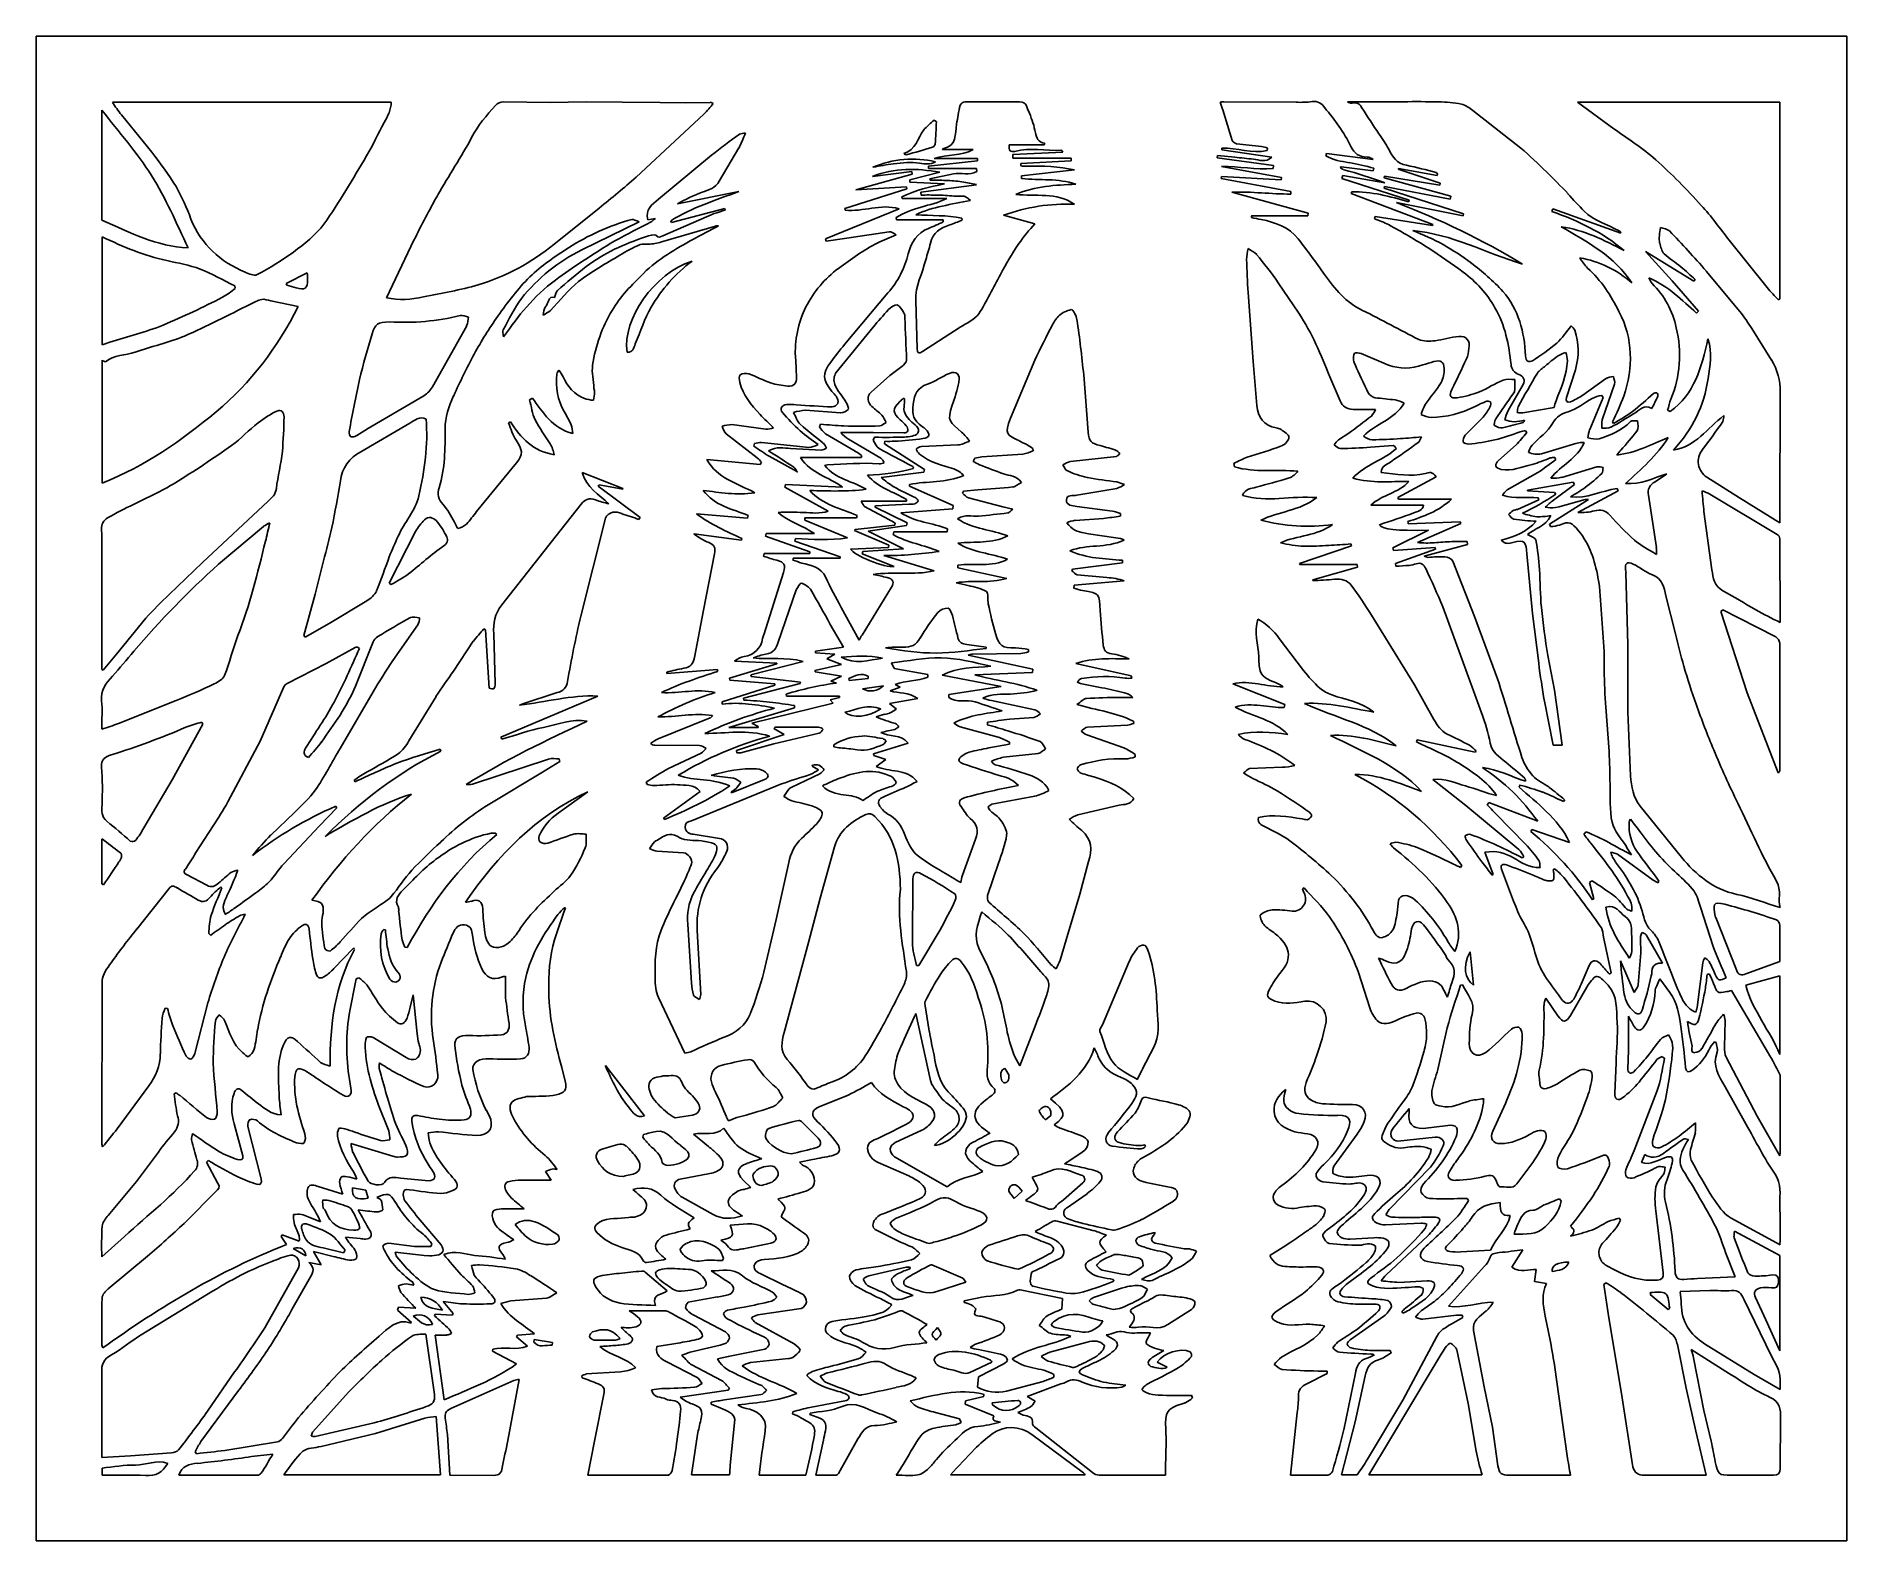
# Model space of a CAD drawing. Header units: millimetres. Extents: x 110 to 500, y -365 to -41.
import ezdxf

# ---------------------------------------------------------------- set-up
doc = ezdxf.new("R2010")
doc.units = ezdxf.units.MM
doc.layers.get('0').update_dxf_attribs({"lineweight": 25, "true_color": 0xffffff})

msp = doc.modelspace()

# ---------------------------------------------------------------- linework, layer by layer
for p, q in [((110.35, -365.48), (110.35, -41.49)), ((110.35, -41.49), (500.1, -41.49)), ((500.1, -41.49), (500.1, -365.48)), ((124.51, -57.4), (124.51, -81.07)), ((186.79, -55.69), (126.76, -55.69)), ((128.68, -58.43), (135.22, -66.45)), ((221.01, -55.75), (210.95, -55.63)), ((228.71, -55.61), (221.01, -55.75)), ((236.46, -55.69), (228.71, -55.61)), ((244.66, -55.75), (236.46, -55.69)), ((239.47, -71.85), (254.08, -58.27)), ((250.02, -55.85), (244.66, -55.75)), ((255.46, -55.73), (250.02, -55.85)), ((322.03, -55.6), (310.28, -55.63)), ((365.76, -57.37), (367.81, -63.98)), ((381.58, -55.71), (365.96, -55.6)), ((404.67, -55.6), (392.64, -55.6)), ((429.92, -65.59), (419.6, -57.51)), ((442.15, -55.68), (449.92, -61.4)), ((485.68, -55.68), (442.15, -55.68)), ((485.68, -98.02), (485.68, -55.68)), ((304.13, -59.94), (303.62, -59.58)), ((257.39, -72.71), (261.63, -65.51)), ((305.45, -65.89), (312.03, -65.89)), ((319.81, -64.89), (327.34, -64.89)), ((327.34, -64.89), (327.47, -64.49)), ((365.59, -65.62), (365.56, -65.98)), ((365.56, -65.98), (376.31, -67.54)), ((375.43, -65.57), (375.36, -66.11)), ((255.74, -67.09), (244.27, -76.57)), ((313, -68.33), (302.39, -69.44)), ((302.39, -69.44), (302.43, -69.99)), ((302.43, -69.99), (312.75, -69.99)), ((303.68, -67.84), (312.96, -67.84)), ((312.75, -69.99), (312.8, -70.59)), ((312.96, -67.84), (313, -68.33)), ((320.58, -66.99), (331.35, -66.48)), ((320.6, -67.78), (320.58, -66.99)), ((333.13, -67.78), (320.6, -67.78)), ((322.27, -69.41), (322.31, -68.89)), ((322.31, -68.89), (333.14, -68.31)), ((333.14, -68.31), (333.13, -67.78)), ((364.61, -67.18), (364.55, -67.66)), ((364.55, -67.66), (376.67, -69.34)), ((368.38, -67.57), (364.61, -67.18)), ((365.5, -69.56), (378.38, -71.89)), ((376.67, -69.34), (376.6, -70)), ((387.97, -67.23), (388.07, -66.78)), ((388.07, -66.78), (398.11, -68.03)), ((391.05, -69.76), (391.27, -69.59)), ((391.27, -69.59), (398.16, -70.46)), ((398.16, -70.46), (398.28, -69.89)), ((403.55, -70.14), (412.56, -73.14)), ((411.89, -71.51), (403.57, -69.97)), ((298.91, -71.18), (286.78, -74.54)), ((286.78, -74.54), (297.68, -73.89)), ((290.37, -71.68), (298.83, -70.65)), ((297.68, -73.89), (297.74, -74.37)), ((298.42, -72.89), (298.43, -72.39)), ((305.85, -73.3), (298.42, -72.89)), ((298.43, -72.39), (304.84, -70.78)), ((298.83, -70.65), (298.91, -71.18)), ((312.76, -73.46), (300.78, -75.07)), ((307.78, -71.13), (302.72, -72.17)), ((302.72, -72.17), (302.79, -72.52)), ((322.45, -71.57), (333.85, -70.29)), ((322.48, -72.14), (322.45, -71.57)), ((365.49, -71.69), (365.46, -72.14)), ((365.46, -72.14), (380.45, -74.91)), ((378.33, -72.45), (365.49, -71.69)), ((378.38, -71.89), (378.33, -72.45)), ((391.43, -72.1), (391.59, -71.5)), ((405.9, -76.76), (391.43, -72.1)), ((391.59, -71.5), (400.63, -73.04)), ((400.61, -71.62), (400.54, -71.96)), ((400.54, -71.96), (414.89, -75.94)), ((400.6, -73.84), (400.54, -74.19)), ((414.74, -76.57), (400.6, -73.84)), ((412.48, -73.57), (400.61, -71.62)), ((412.02, -71.19), (411.89, -71.51)), ((412.56, -73.14), (412.48, -73.57)), ((261.59, -74.95), (248.37, -77.61)), ((297.74, -74.37), (284.43, -78.6)), ((296.77, -76.45), (296.72, -76.07)), ((306.39, -76.45), (296.77, -76.45)), ((300.78, -75.07), (300.83, -75.69)), ((367.7, -75.07), (384.16, -79.6)), ((380.45, -74.91), (380.42, -75.48)), ((410.96, -82.06), (393.41, -75.33)), ((400.54, -74.19), (417.62, -79.71)), ((417.53, -80.17), (403.15, -77.31)), ((414.89, -75.94), (414.74, -76.57)), ((221.74, -86.32), (231.5, -78.5)), ((227.78, -87.5), (240.16, -81.49)), ((241.98, -81.02), (243.62, -80.71)), ((245.27, -84.47), (256.32, -79.69)), ((247.1, -81.61), (246.99, -81.22)), ((258.55, -78.62), (247.1, -81.61)), ((258.65, -78.95), (258.55, -78.62)), ((296.08, -78.65), (280.26, -85.15)), ((284.43, -78.6), (284.5, -78.96)), ((295.51, -81.04), (295.47, -80.56)), ((305.55, -81.04), (295.51, -81.04)), ((305.6, -81.48), (305.55, -81.04)), ((309.59, -80.66), (309.64, -81.12)), ((325.32, -81.87), (318.59, -80.05)), ((384.06, -80.17), (371.99, -80.17)), ((384.16, -79.6), (384.06, -80.17)), ((398.43, -80.83), (398.57, -80.29)), ((398.57, -80.29), (410.91, -82.22)), ((417.62, -79.71), (417.53, -80.17)), ((436.61, -79.22), (436.83, -78.67)), ((436.83, -78.67), (451.49, -83.88)), ((124.58, -84.7), (124.58, -107.98)), ((191.66, -85.43), (185.75, -97.81)), ((256.54, -82.4), (245.27, -85.7)), ((280.26, -85.15), (280.42, -85.62)), ((280.42, -85.62), (284.82, -84.97)), ((284.82, -84.97), (293.99, -83.6)), ((295.48, -84.24), (291.95, -85.8)), ((410.91, -82.22), (410.96, -82.06)), ((474.81, -85.43), (482.95, -95.61)), ((467.18, -94.23), (456.78, -87.84)), ((168.69, -92.42), (164.18, -94.72)), ((477.1, -100.78), (469.83, -92.05)), ((153.2, -95.77), (153.1, -95.25)), ((164.18, -94.72), (164.31, -95.07)), ((284.34, -107.9), (293.69, -96.77)), ((371.22, -96.68), (372.31, -111.51)), ((382.11, -101.15), (377.72, -94.56)), ((462.54, -94.16), (468.15, -100.69)), ((467.49, -93.9), (467.18, -94.23)), ((166.72, -99.7), (160.86, -98.48)), ((299.68, -98.38), (300.01, -108.84)), ((468.15, -100.69), (467.75, -101.1)), ((485.41, -98.27), (485.68, -98.02)), ((195.62, -116.97), (203.01, -103.83)), ((290.54, -104.15), (282.5, -113.96)), ((301.12, -109.39), (309.24, -104.15)), ((483.88, -111.22), (479.64, -104.44)), ((124.55, -111.27), (124.55, -137.71)), ((294.11, -114.53), (296.67, -112.63)), ((325.33, -111.24), (320.08, -123.77)), ((372.31, -111.51), (373.12, -120.99)), ((401.45, -112.29), (395.54, -109.83)), ((290.1, -118.12), (294.11, -114.53)), ((336.8, -126.75), (335.83, -114.4)), ((391.03, -120), (388.85, -114.82)), ((427.18, -122.11), (430.44, -116.49)), ((441.68, -113.3), (439.77, -119.28)), ((443.25, -118.76), (448.18, -115.24)), ((450.1, -116.39), (447.46, -124.12)), ((181.51, -126.12), (193.8, -118.93)), ((216.57, -119.8), (217.15, -119.43)), ((444.75, -126.16), (447.62, -119.27)), ((447.62, -119.27), (447.29, -118.81)), ((485.71, -144.42), (485.77, -118.1)), ((212, -124.76), (212.43, -124.54)), ((283.51, -122.56), (275.97, -122.02)), ((417.93, -127.38), (421.84, -123.5)), ((430.33, -122.62), (437.11, -121.43)), ((449.89, -124.88), (449.64, -124.51)), ((461.53, -122.04), (462.11, -122.27)), ((190.79, -124.79), (180.24, -130.99)), ((258.86, -127.11), (265.57, -132.31)), ((267.4, -126.13), (260.09, -125.13)), ((278.96, -125.61), (279.2, -125.02)), ((286.61, -130.83), (280.27, -127.09)), ((290.5, -126.84), (283.58, -126.84)), ((285.18, -128.29), (292.16, -132.34)), ((290.48, -128.47), (290.83, -127.83)), ((297.11, -126.93), (290.5, -126.84)), ((390.68, -128.41), (392.89, -127)), ((431.21, -126.83), (430.93, -126.44)), ((264.86, -129.76), (264.98, -129.18)), ((266.48, -128.96), (276.76, -130.05)), ((274.2, -135.32), (268.13, -131.93)), ((279.29, -130.64), (272.74, -130.24)), ((274.89, -132.23), (287.9, -132.23)), ((287.9, -132.23), (288.04, -131.76)), ((293.06, -128.71), (292.92, -129.25)), ((292.92, -129.25), (301.54, -134.77)), ((300.9, -129.85), (308.75, -129.51)), ((312.41, -132.37), (312.03, -133.05)), ((322.73, -131.52), (313.91, -132.08)), ((324.91, -130.29), (324.94, -130.76)), ((332.96, -133.07), (342.87, -131.99)), ((402.45, -129.63), (397.6, -129.99)), ((425.11, -132.85), (428.9, -129.49)), ((434.35, -131.41), (442.02, -129.09)), ((437.49, -132.63), (437.26, -132.18)), ((205.14, -143.85), (213.73, -133.37)), ((236.62, -138.87), (227.84, -135.42)), ((266.22, -133.68), (254.69, -132.65)), ((266.47, -133.19), (266.22, -133.68)), ((274.18, -135.34), (274.2, -135.32)), ((301.39, -135.4), (292.22, -136.52)), ((301.54, -134.77), (301.39, -135.4)), ((368.16, -133.5), (368.29, -134.24)), ((411.72, -136.39), (403.49, -140.79)), ((426.96, -139.19), (433.56, -135.45)), ((438.75, -136.48), (446.28, -134.19)), ((240.34, -145.12), (231.31, -138.39)), ((231.52, -138.1), (236.6, -139.04)), ((271.49, -138.59), (271.63, -138.03)), ((280.83, -143.74), (271.49, -138.59)), ((271.63, -138.03), (283.89, -138.58)), ((298.32, -138.41), (298.31, -138)), ((307.72, -142.55), (298.32, -138.41)), ((309.93, -139.44), (309.75, -139.92)), ((313.05, -139.17), (309.93, -139.44)), ((334.38, -140.34), (342.96, -138.87)), ((431.37, -139.27), (431.35, -139.42)), ((431.35, -139.42), (437.2, -139.74)), ((441.2, -137.55), (431.37, -139.27)), ((436.93, -141.4), (441.48, -138)), ((437.2, -139.74), (437.45, -140.1)), ((441.48, -138), (441.2, -137.55)), ((450.88, -139.4), (442.21, -144.06)), ((450.65, -138.85), (450.88, -139.4)), ((469.98, -136.45), (476.98, -140.9)), ((485.11, -148.77), (470.65, -140.12)), ((146.13, -154.85), (160.27, -141.59)), ((227.65, -142.27), (222.25, -149.08)), ((287.95, -141.64), (297.69, -141.64)), ((293.91, -145.56), (288.65, -142.76)), ((290.94, -142.88), (297.8, -146.29)), ((298.19, -142.24), (291, -142.6)), ((296.49, -144.1), (307.63, -143.23)), ((297.69, -141.64), (297.72, -141.25)), ((307.63, -143.23), (307.72, -142.55)), ((311.02, -140.91), (318.41, -142.8)), ((318.41, -142.8), (320.58, -143.34)), ((342.06, -143.75), (334.33, -142.75)), ((408.95, -142.44), (397.64, -142.44)), ((403.49, -140.79), (403.58, -141.17)), ((403.58, -141.17), (414.99, -141.17)), ((429.23, -143.37), (433.79, -141.3)), ((433.79, -141.3), (433.63, -140.86)), ((436.08, -146.56), (444.48, -141.26)), ((459.1, -151.57), (457.43, -140.31)), ((469.35, -143.86), (471.06, -156.4)), ((476.98, -140.9), (485.71, -146.24)), ((159.3, -147.03), (149.59, -155.21)), ((227.56, -166.38), (232.87, -145.27)), ((240.1, -145.55), (240.34, -145.12)), ((263.47, -145.28), (252.45, -144.31)), ((263.63, -144.67), (263.47, -145.28)), ((275.84, -145.2), (275.77, -145.73)), ((275.77, -145.73), (285.02, -149.53)), ((286.94, -145.2), (275.84, -145.2)), ((286.49, -147.95), (286.61, -147.74)), ((293.87, -151.05), (286.49, -147.95)), ((286.61, -147.74), (295.15, -146.75)), ((287.04, -144.67), (286.94, -145.2)), ((297.71, -146.82), (289.43, -148.05)), ((289.43, -148.05), (297.01, -151.89)), ((295.15, -146.75), (295.25, -146.34)), ((297.8, -146.29), (297.71, -146.82)), ((306.45, -148.2), (306.54, -147.55)), ((333.98, -145.74), (340.09, -145.33)), ((343.73, -144.8), (343.72, -144.28)), ((402.35, -151.69), (410.08, -147.88)), ((405.69, -146.51), (416.88, -146.06)), ((416.99, -146.41), (407.68, -150.51)), ((416.88, -146.06), (416.99, -146.41)), ((436.31, -147.09), (436.08, -146.56)), ((485.71, -146.24), (485.71, -144.42)), ((191.99, -148.15), (186.34, -159.24)), ((222.25, -149.08), (210.58, -163.96)), ((262.18, -150.02), (251.9, -148.65)), ((262.26, -149.63), (262.18, -150.02)), ((267.37, -149.12), (267.48, -148.6)), ((276.87, -152.52), (267.37, -149.12)), ((267.48, -148.6), (277.86, -148.6)), ((273.81, -149.62), (273.68, -150.23)), ((273.68, -150.23), (283.43, -153.63)), ((285.63, -151.95), (293.83, -151.57)), ((297.01, -151.89), (288.26, -152.45)), ((293.83, -151.57), (293.87, -151.05)), ((294.83, -148.82), (294.93, -148.2)), ((294.93, -148.2), (306.45, -148.2)), ((393.45, -151.25), (382.29, -155.01)), ((393.37, -150.8), (393.45, -151.25)), ((402.51, -152.24), (402.35, -151.69)), ((411.47, -151.56), (402.51, -152.24)), ((402.94, -155.03), (411.55, -151.92)), ((418.44, -150.91), (409.12, -153.48)), ((411.55, -151.92), (411.47, -151.56)), ((418.39, -150.3), (418.44, -150.91)), ((485.73, -167.74), (485.71, -149.72)), ((138.98, -161.7), (146.13, -154.85)), ((172.2, -154.47), (170.38, -161.64)), ((256.38, -152.94), (253.98, -165.11)), ((266.93, -153.48), (267.02, -152.9)), ((267.02, -152.9), (276.85, -152.9)), ((273.31, -153.9), (273.26, -154.29)), ((283.41, -153.9), (273.31, -153.9)), ((276.85, -152.9), (276.87, -152.52)), ((283.43, -153.63), (283.41, -153.9)), ((288.26, -152.45), (288.14, -152.93)), ((288.14, -152.93), (295.04, -155.65)), ((303.67, -156.61), (292.79, -153.34)), ((308.76, -155.41), (308.74, -155.97)), ((333.43, -156.27), (344.21, -154.92)), ((344.21, -154.92), (344.2, -154.35)), ((382.29, -155.01), (382.34, -155.28)), ((382.34, -155.28), (394.72, -155.28)), ((394.78, -155.79), (385.19, -158.52)), ((394.72, -155.28), (394.78, -155.79)), ((403.05, -155.63), (402.94, -155.03)), ((415.3, -154.51), (419.96, -166.46)), ((432.42, -165.79), (431.23, -152.94)), ((124.47, -158.19), (124.47, -177.84)), ((186.34, -159.24), (186.69, -159.59)), ((266.98, -170.38), (271.18, -156.94)), ((308.74, -155.97), (319.32, -158.23)), ((333.27, -156.62), (333.43, -156.27)), ((333.73, -160.37), (333.76, -159.67)), ((333.76, -159.67), (344.56, -158.77)), ((385.19, -158.52), (385.18, -158.71)), ((452.57, -156.97), (452.93, -172.55)), ((170.38, -161.64), (167.93, -170.53)), ((173.39, -167.93), (181.51, -163.07)), ((273.97, -160.72), (270.08, -171.95)), ((288.12, -170.44), (294.47, -160.16)), ((463.26, -170.19), (461.17, -162.01)), ((127.66, -174.53), (133.94, -166.83)), ((253.98, -165.11), (252.05, -175.25)), ((283.61, -164.48), (287.5, -171.52)), ((397.77, -166.17), (407.02, -181.13)), ((416.96, -174.76), (413.15, -164.36)), ((419.96, -166.46), (424.89, -179.84)), ((433.78, -176.48), (432.42, -165.79)), ((447.84, -174.01), (447.27, -165.91)), ((473.44, -165.04), (472.95, -165.35)), ((472.95, -165.35), (478.63, -182.86)), ((476.82, -166.73), (473.44, -165.04)), ((484.81, -170.82), (476.82, -166.73)), ((167.93, -170.53), (168.27, -170.88)), ((168.27, -170.88), (173.39, -167.93)), ((187.11, -175.95), (192.51, -168.25)), ((207.08, -169.35), (206.68, -169.13)), ((207.82, -181.86), (207.08, -169.35)), ((208.84, -170.19), (209.15, -180.89)), ((284.14, -173.04), (281.27, -168.15)), ((383.15, -178.05), (377.94, -171.19)), ((124.78, -178), (127.66, -174.53)), ((179, -173.12), (172.73, -176.55)), ((182.89, -171.93), (179.07, -181.46)), ((179.95, -173.34), (179.52, -173.04)), ((204.44, -171.78), (200.18, -178.21)), ((278.09, -174.27), (278.12, -173.92)), ((282.27, -174.53), (278.09, -174.27)), ((278.12, -173.92), (284.14, -173.04)), ((280.55, -175.57), (282.27, -174.53)), ((310.93, -174.75), (324.87, -177.79)), ((322.31, -174.39), (311.9, -174.54)), ((314.83, -173.34), (314.86, -173.06)), ((323.96, -173.52), (323.97, -174.05)), ((421.49, -187.2), (416.96, -174.76)), ((435.76, -174.82), (437.15, -182.31)), ((452.93, -172.55), (452.97, -186.97)), ((485.72, -199.62), (485.67, -172.16)), ((124.47, -177.84), (124.78, -178)), ((172.73, -176.55), (164.38, -180.87)), ((246.07, -178.44), (246.12, -178.72)), ((246.12, -178.72), (256.99, -177.88)), ((259.58, -179.73), (269.76, -176.64)), ((269.77, -176.48), (260.68, -176.06)), ((275.42, -176.1), (264.18, -179.04)), ((277.97, -178.05), (283.69, -176.77)), ((283.72, -179.32), (278.02, -178.37)), ((283.69, -176.77), (280.55, -175.57)), ((294.47, -176.4), (295, -177.63)), ((295, -177.63), (302.27, -178.93)), ((302.27, -178.93), (302.29, -179.49)), ((318.07, -181.53), (305.38, -179.05)), ((324.82, -178.48), (312.37, -178.99)), ((324.87, -177.79), (324.82, -178.48)), ((346.03, -179.21), (334.16, -176.56)), ((163.68, -181.6), (158.53, -193.26)), ((175.75, -194.85), (182.89, -182.64)), ((215.12, -185.22), (222.51, -182.84)), ((257.98, -184.82), (269.35, -181.26)), ((259.66, -180.18), (259.58, -179.73)), ((269.36, -180.95), (259.66, -180.18)), ((274.81, -180.9), (262.57, -184.06)), ((264.25, -179.37), (274.86, -180.62)), ((269.35, -181.26), (269.36, -180.95)), ((271.84, -183.61), (271.77, -183.17)), ((274.86, -180.62), (274.81, -180.9)), ((281.43, -180.36), (283.72, -179.32)), ((282.63, -180.77), (281.43, -180.36)), ((285.29, -179.79), (285.34, -180.26)), ((285.34, -180.26), (289.47, -179.79)), ((292.71, -181.34), (288.19, -181.99)), ((289.47, -179.79), (289.43, -179.32)), ((296.3, -181.64), (294.14, -182.47)), ((295.28, -181.06), (296.3, -181.64)), ((306.78, -183.27), (318.07, -181.53)), ((339.75, -181.78), (335.4, -180.95)), ((367.95, -180.92), (379.12, -185.4)), ((407.02, -181.13), (411.22, -188.62)), ((437.15, -182.31), (438.84, -194.16)), ((478.63, -182.86), (485.3, -200.09)), ((128.09, -189.47), (140.48, -184.56)), ((196.41, -183.65), (190.58, -193.25)), ((210.4, -192.41), (231.22, -183.57)), ((258.04, -185.3), (257.98, -184.82)), ((273.56, -186.11), (259.46, -190.38)), ((262.57, -184.06), (262.69, -184.45)), ((264.41, -189.44), (281.87, -185.13)), ((283.24, -183.61), (271.84, -183.61)), ((273.6, -185.62), (273.56, -186.11)), ((281.23, -184.4), (283.29, -183.86)), ((281.87, -185.13), (281.23, -184.4)), ((283.29, -183.86), (283.24, -183.61)), ((300.1, -184.13), (294.01, -185.17)), ((294.01, -185.17), (295.51, -186.38)), ((306.79, -183.86), (306.78, -183.27)), ((315.98, -184.56), (325.33, -186.53)), ((379.12, -185.4), (379, -186.03)), ((436.86, -194.16), (435, -184.71)), ((448.93, -195.54), (448.2, -186)), ((452.97, -186.97), (453.56, -200.72)), ((139.65, -201.61), (146.24, -189.63)), ((146.24, -189.63), (146.01, -189.22)), ((255.4, -188.3), (244.24, -192.77)), ((259.46, -190.38), (265.79, -190.38)), ((265.79, -190.15), (264.41, -189.44)), ((265.79, -190.38), (265.79, -190.15)), ((269.1, -190.57), (271.38, -191.84)), ((278.75, -190.24), (269.64, -190.24)), ((317.39, -192.41), (309.21, -190.21)), ((315.12, -189.23), (315.09, -189.76)), ((325.09, -188.18), (319.92, -188.54)), ((336.65, -190.25), (345.26, -189.83)), ((346.59, -189.47), (346.53, -189.01)), ((158.53, -193.26), (151.6, -206.38)), ((210.58, -192.87), (210.4, -192.41)), ((243.52, -194.17), (253.12, -194.2)), ((271.38, -191.84), (261.11, -195.32)), ((262.03, -195.79), (269.14, -193.89)), ((269.14, -193.89), (278.86, -191.6)), ((298.08, -193.73), (290.61, -196.04)), ((315.42, -194.74), (319.86, -193.92)), ((344.44, -194.72), (336.5, -191.92)), ((407.63, -193.01), (407.48, -193.42)), ((420.13, -195.64), (407.63, -193.01)), ((438.84, -194.16), (436.86, -194.16)), ((197.31, -195), (197.46, -195.45)), ((220.64, -197.13), (204.24, -202.56)), ((219.31, -199.94), (223.04, -197.66)), ((223.04, -197.66), (222.93, -197.1)), ((253.51, -195.84), (246.44, -199.18)), ((261.11, -195.32), (261.2, -195.8)), ((277.42, -198.43), (277.38, -198.68)), ((277.38, -198.68), (278.73, -199.43)), ((290.61, -196.04), (290.66, -196.35)), ((290.66, -196.35), (293.26, -197.25)), ((293.26, -197.25), (291.17, -198.72)), ((326.03, -195.91), (318.55, -196.74)), ((346.94, -196.69), (346.93, -196.15)), ((133.52, -211.98), (139.65, -201.61)), ((178.76, -201.68), (178.98, -202.06)), ((207.62, -207), (219.31, -199.94)), ((241.68, -202.14), (241.87, -202.65)), ((270.77, -202.51), (251.43, -210.43)), ((260.05, -204.45), (267.15, -201.54)), ((273.04, -203.2), (279.05, -200.33)), ((378.55, -198.89), (371.51, -199.21)), ((411, -201.58), (418.09, -207.13)), ((222.69, -208.8), (229.07, -204.18)), ((253.27, -204.11), (245.37, -209.84)), ((325.28, -205.16), (316.08, -206.89)), ((422.71, -207.04), (423.01, -206.52)), ((423.01, -206.52), (433.56, -210.55)), ((439.37, -205.92), (439.1, -206.3)), ((160.87, -213.5), (165.92, -208.64)), ((171.35, -211.51), (175.09, -207.68)), ((175.09, -207.68), (174.81, -207.31)), ((334.54, -209.14), (343.47, -207.1)), ((418.09, -207.13), (429.53, -216.6)), ((431.01, -215.51), (424.47, -208.88)), ((455.61, -207.29), (464.5, -218.26)), ((124.51, -214.35), (124.51, -223.99)), ((148.42, -211.53), (144.72, -217.28)), ((163.66, -219.68), (171.35, -211.51)), ((209.48, -213.42), (209.13, -213.09)), ((251.79, -213.35), (257.44, -214.22)), ((432.3, -212.32), (432.11, -212.71)), ((440.42, -215.09), (432.3, -212.32)), ((443.52, -213.36), (443.89, -212.84)), ((243.98, -217.01), (249.72, -217.33)), ((282.19, -216.02), (279.11, -227.08)), ((309.73, -222.15), (312.56, -214.36)), ((424.01, -221.98), (422.2, -217.2)), ((430.58, -218.19), (430.21, -218.42)), ((458.43, -223.19), (450.75, -217.65)), ((142.72, -222.02), (147.08, -224.33)), ((269.64, -231.72), (272.34, -219.45)), ((317.5, -219.53), (315.15, -226.55)), ((335, -226.26), (336.89, -219.23)), ((416.97, -220.47), (417.26, -220.04)), ((423.76, -222.12), (424.01, -221.98)), ((437.21, -220.75), (436.9, -221.02)), ((124.51, -223.99), (124.83, -224.21)), ((138.87, -225.06), (132, -233.74)), ((299.08, -222.95), (298.95, -236.62)), ((383.27, -224.86), (382.93, -225.12)), ((444.7, -223.73), (445.22, -223.37)), ((445.66, -227.25), (444.7, -223.73)), ((279.11, -227.08), (276.57, -236.67)), ((332.03, -236.09), (335, -226.26)), ((471.31, -237.47), (468.63, -229.06)), ((185.52, -233.92), (185.15, -233.84)), ((251.44, -245.37), (250.62, -232.73)), ((266.97, -243.03), (269.64, -231.72)), ((471.88, -231.26), (476.35, -242.56)), ((485.71, -240.75), (485.68, -232.94)), ((147.89, -235.1), (147.48, -234.69)), ((189.72, -237.67), (190.17, -237.73)), ((252.65, -234.08), (253.42, -247.85)), ((276.57, -236.67), (271.35, -256.02)), ((300.34, -241.61), (304.91, -233.95)), ((330.75, -240.46), (332.03, -236.09)), ((449.38, -243.19), (447.73, -235.49)), ((460.46, -241.07), (456.91, -234.96)), ((178.62, -237.83), (174.41, -242.26)), ((299.81, -241.58), (300.34, -241.61)), ((313.27, -237.84), (315.17, -241.84)), ((345.63, -240.75), (339.86, -254.38)), ((419.76, -245.81), (419, -238.62)), ((442.93, -245.65), (444.63, -241.61)), ((454.33, -247.38), (451.36, -240.58)), ((467.91, -250.65), (469.12, -241.03)), ((478.36, -243.4), (485.71, -240.75)), ((124.56, -244.84), (124.47, -279.86)), ((179.8, -244.23), (179.25, -244.45)), ((397.42, -250.73), (394.99, -243.1)), ((448.99, -243.48), (449.38, -243.19)), ((462.03, -247.42), (459.82, -244.48)), ((470.48, -243.39), (470.04, -243.51)), ((485.69, -243.85), (478.34, -245.84)), ((485.69, -260.73), (485.69, -243.85)), ((191.5, -247.91), (190.84, -250.55)), ((192.35, -256.33), (191.5, -247.91)), ((244.27, -248.52), (249.95, -260.48)), ((417.4, -245.78), (416.97, -245.84)), ((437.93, -252.45), (435.34, -248.65)), ((444.45, -245.79), (440.61, -252.39)), ((483.25, -260.53), (475.27, -246.96)), ((138.1, -250.8), (138.61, -250.86)), ((144.5, -260.56), (147.3, -249.67)), ((302.86, -266.36), (299.69, -251.96)), ((453.1, -252.48), (453.09, -259.93)), ((322.08, -263.18), (325.37, -254.65)), ((414.07, -255.02), (412.05, -264.02)), ((473.95, -253.43), (473.8, -259.21)), ((183.27, -257.33), (189.96, -261.43)), ((453.09, -259.93), (452.94, -263.83)), ((224.19, -266.48), (223.46, -263.57)), ((241.3, -273.95), (232.92, -263.15)), ((450.14, -269.08), (450.43, -262.53)), ((460.89, -261.55), (460.35, -261.23)), ((474.1, -261.33), (480.82, -274.04)), ((127.8, -276.74), (134.58, -267.51)), ((454.33, -281.42), (459.24, -268.75)), ((478.45, -275.84), (473.91, -267.73)), ((485.74, -282.05), (485.73, -265.58)), ((140.47, -269), (140.07, -269.22)), ((186.23, -277.2), (184.04, -271.64)), ((285.14, -269.5), (278.91, -272.04)), ((423.88, -277.29), (426.61, -271.29)), ((154.83, -282.56), (152.94, -275.67)), ((155.89, -276.24), (158.75, -287.56)), ((247.87, -274.43), (251.59, -273.8)), ((278.64, -278.78), (275.08, -275.21)), ((327.58, -274.86), (328.75, -273.93)), ((414.23, -276.02), (408.88, -276.67)), ((480.82, -274.04), (485.66, -282.6)), ((187.14, -282.67), (178.11, -279.91)), ((241.05, -278.01), (240.91, -278.53)), ((251.85, -277.94), (255.07, -280.58)), ((301, -277.08), (295.25, -279.72)), ((394.73, -277.9), (389.67, -284.81)), ((403.49, -279.39), (411.52, -278.58)), ((136.64, -281.76), (131.95, -288.1)), ((147.35, -283.59), (146.97, -283.94)), ((146.97, -283.94), (149.4, -288.37)), ((277.46, -283.38), (274.66, -283.95)), ((298.22, -286.92), (291.61, -284.04)), ((295.11, -282.81), (306.41, -289.26)), ((456.63, -282.28), (455.88, -284.05)), ((131.95, -288.1), (125.86, -295.41)), ((214.7, -287.84), (221.22, -287.83)), ((221.22, -287.83), (219.99, -285.96)), ((255.36, -286.42), (248.97, -287.62)), ((264.16, -289.37), (262.6, -287.86)), ((331.52, -292.06), (335.66, -288.39)), ((410.5, -285), (401.6, -294.17)), ((149.35, -289.93), (142.19, -297.13)), ((171.07, -289.19), (176.33, -290.8)), ((181.29, -289.99), (178.45, -289.5)), ((181.8, -291.7), (181.29, -289.99)), ((249.37, -291.47), (256.05, -295.18)), ((320.9, -291.79), (322.59, -290.17)), ((336.57, -290.73), (332.11, -293.82)), ((418.69, -292.21), (418.36, -291.78)), ((438.62, -292.37), (438.27, -291.82)), ((168.89, -295.75), (171.58, -296.76)), ((451.11, -296), (451.4, -296.44)), ((460.6, -307.78), (458.98, -294.46)), ((475.21, -295.99), (485.73, -301.73)), ((124.48, -304.35), (129.32, -299.92)), ((163.06, -299.93), (163.29, -299.59)), ((164.2, -301.7), (163.06, -299.93)), ((163.29, -299.59), (166.97, -300.93)), ((180.11, -300.41), (176.9, -300.08)), ((193, -296.41), (197.49, -301.76)), ((338.07, -298.7), (330.11, -296.65)), ((408.47, -297.09), (400.77, -297.41)), ((409.89, -299.81), (400.92, -308.22)), ((485.72, -304.05), (475.94, -298.81)), ((165.65, -302.53), (168.4, -304.15)), ((174.29, -304.23), (170.02, -303.16)), ((170.02, -303.16), (171.71, -306.07)), ((172.15, -302.38), (176.51, -303.46)), ((176.51, -303.46), (176.87, -302.87)), ((186.22, -301.41), (191.77, -302.07)), ((194.53, -304.08), (187.62, -303.34)), ((195.29, -302.09), (195.54, -301.59)), ((393.18, -300.53), (398.28, -300.21)), ((416.99, -303.28), (423.41, -302.88)), ((428.03, -306.59), (430.38, -302.81)), ((476.05, -308.66), (474.02, -303.4)), ((134.3, -304.17), (125.83, -311.24)), ((159.94, -318.98), (166.78, -306.68)), ((171.71, -306.07), (169.01, -305.55)), ((246.16, -311.67), (241.44, -307.63)), ((258.05, -305.13), (258.33, -304.63)), ((297.65, -306.55), (289.55, -308.39)), ((298.51, -306.85), (298.48, -306.61)), ((309.78, -308.9), (303.17, -306.04)), ((422.14, -306.36), (414.34, -314.95)), ((432.87, -309.67), (433.26, -307.05)), ((485.72, -324.6), (485.72, -304.05)), ((148.33, -311.72), (132.93, -321.1)), ((169.38, -308.64), (165.39, -315.7)), ((266.16, -307.93), (271.11, -310.34)), ((304.25, -311.81), (310.45, -309.78)), ((331.3, -313.29), (322.15, -311.44)), ((342.3, -309.56), (342.2, -309.19)), ((403.68, -309.83), (409.79, -309.52)), ((435.46, -310.05), (432.87, -309.67)), ((448.25, -309.91), (447.8, -310.32)), ((447.8, -310.32), (448.89, -317.43)), ((470.63, -311.59), (464.2, -311.83)), ((467.97, -309.02), (476.05, -308.66)), ((188.14, -315.78), (188.32, -315.2)), ((188.32, -315.2), (192.06, -315.41)), ((197.98, -313.96), (200.07, -316.55)), ((212.51, -313.83), (220.23, -313.24)), ((275, -315.47), (265.66, -316.81)), ((313.89, -313.04), (310.09, -313.78)), ((331.15, -315.62), (331.3, -313.29)), ((353.93, -318.91), (359.07, -315.65)), ((457.79, -312.43), (461.63, -315.65)), ((461.63, -315.65), (461.98, -315.39)), ((483.85, -325.59), (477.95, -313.46)), ((480.46, -313.12), (482.64, -317.87)), ((191.14, -318.47), (188.14, -315.78)), ((196.24, -316.71), (196.12, -317.06)), ((199.86, -316.88), (196.24, -316.71)), ((200.07, -316.55), (199.86, -316.88)), ((245.58, -315.94), (237.97, -315.93)), ((251.75, -316.82), (258.71, -320.46)), ((265.14, -318.49), (273.52, -323.08)), ((400.45, -317.12), (393.17, -322.2)), ((404.52, -316.43), (404.34, -316.09)), ((416.1, -316.89), (408.85, -317.75)), ((417.46, -317.37), (417.32, -316.88)), ((448.89, -317.43), (451.6, -333.74)), ((482.64, -317.87), (485.72, -324.6)), ((196.07, -333.98), (194.23, -320.96)), ((196.26, -321.18), (198.19, -335.13)), ((213.77, -321.55), (213.97, -321.2)), ((216.13, -323.56), (213.77, -321.55)), ((213.97, -321.2), (217.63, -320.94)), ((217.54, -322.13), (217.44, -322.68)), ((221.49, -322.8), (217.54, -322.13)), ((221.4, -323.38), (221.49, -322.8)), ((243.96, -323.65), (248.94, -322.82)), ((336.55, -322.72), (328.52, -324.89)), ((404.54, -335.19), (411.82, -321.5)), ((419.74, -320.18), (422.05, -332.31)), ((469.47, -323.05), (480.15, -329.65)), ((208.54, -324.64), (208.62, -324.22)), ((213.73, -327.4), (208.54, -324.64)), ((252.48, -330.23), (246.1, -326.95)), ((259.67, -325.69), (267.2, -324.21)), ((272.29, -326.25), (264.13, -327.09)), ((311.34, -329.23), (316.07, -327.04)), ((318.65, -327.34), (313.22, -330.14)), ((351.65, -327), (353.83, -328.1)), ((401.8, -324.5), (402, -325.04)), ((418.56, -335.94), (416.13, -324.38)), ((465.55, -332.58), (463.7, -323.55)), ((474.07, -329.03), (466.62, -324.29)), ((467.12, -326.07), (469.32, -337.39)), ((147.24, -337.56), (153.05, -329.12)), ((213.19, -330.95), (199.6, -337)), ((211.88, -343.91), (214.33, -330.72)), ((227.77, -329.96), (227.85, -330.36)), ((236.15, -329.08), (228.75, -329.56)), ((251.49, -327.6), (257.89, -330.96)), ((313.22, -330.14), (312.98, -332.43)), ((319.22, -333.24), (327.09, -331.15)), ((329.44, -330.26), (329.4, -329.64)), ((388.27, -329.45), (383.85, -331.66)), ((388.25, -328.94), (388.27, -329.45)), ((391.82, -341.55), (394.32, -329.41)), ((396.45, -329.98), (394.29, -339.83)), ((410.19, -329.6), (401.86, -343.53)), ((439.91, -347.15), (437.26, -328.19)), ((480.15, -329.65), (485.74, -332.92)), ((124.46, -332.73), (124.46, -347.51)), ((153.91, -333.14), (145.8, -344.11)), ((177.68, -333.43), (169.82, -342.1)), ((232.58, -333.51), (230.51, -344.05)), ((259.32, -333.07), (249, -334.52)), ((258.51, -335.13), (266.41, -334.01)), ((259.58, -332.63), (259.32, -333.07)), ((310.37, -335.37), (314.36, -334.37)), ((330.93, -331.7), (323.68, -334.41)), ((359.22, -334.79), (359.03, -334.15)), ((422.05, -332.31), (423.8, -341.02)), ((451.6, -333.74), (453.95, -349.15)), ((467.59, -341.88), (465.55, -332.58)), ((194.02, -339.07), (183.39, -342.36)), ((197.35, -351.28), (196.47, -338.68)), ((255.66, -336.05), (255.66, -335.64)), ((273.18, -338.14), (273.21, -337.7)), ((276.93, -338.01), (276.87, -338.26)), ((276.87, -338.26), (278.45, -338.83)), ((276.9, -336.75), (284.75, -335.29)), ((303.92, -337.83), (309.13, -339.22)), ((310.32, -336.05), (310.37, -335.37)), ((316.51, -338.59), (310.32, -336.05)), ((316.16, -335.75), (316.19, -336.22)), ((381.75, -337.84), (380.33, -351.36)), ((396.93, -347.92), (404.54, -335.19)), ((420.29, -346.21), (418.56, -335.94)), ((469.32, -337.39), (470.9, -344.05)), ((485.75, -349.92), (485.84, -339.04)), ((170.43, -343.02), (183.09, -340.1)), ((183.39, -342.36), (171.66, -345.17)), ((198.85, -342.56), (199.36, -351.37)), ((252.72, -342.58), (251.42, -351.3)), ((259.76, -349.16), (260.73, -339.35)), ((309.13, -339.22), (309.48, -340.01)), ((335.77, -350.83), (324.66, -342.59)), ((325.51, -341.12), (337.72, -350.79)), ((394.29, -339.83), (391.33, -351.27)), ((423.8, -341.02), (424.99, -349.31)), ((469.85, -351.37), (467.59, -341.88)), ((130.68, -347.16), (139.47, -346.51)), ((144.59, -346.32), (144.87, -346.72)), ((150.94, -346.01), (162.26, -344.18)), ((161.27, -346.8), (156.71, -347.32)), ((230.51, -344.05), (229.11, -351.37)), ((279.8, -343.82), (278.17, -351.37)), ((283.05, -351.02), (287.24, -343.55)), ((401.86, -343.53), (397.2, -351.28)), ((124.46, -347.51), (130.68, -347.16)), ((124.52, -349.82), (124.52, -351.37)), ((141.06, -351.36), (157.98, -351.34)), ((163.63, -351.28), (197.35, -351.28)), ((199.36, -351.37), (208.81, -351.39)), ((229.11, -351.37), (246.44, -351.32)), ((251.42, -351.3), (259.61, -351.3)), ((265.96, -351.32), (276.05, -351.32)), ((307.19, -351.26), (336.16, -351.26)), ((339.18, -351.34), (351.45, -351.35)), ((351.45, -351.35), (353.44, -351.35)), ((380.33, -351.36), (388.42, -351.33)), ((391.33, -351.27), (394.7, -351.27)), ((397.2, -351.28), (421.57, -351.28)), ((427.43, -351.37), (430.67, -351.37)), ((430.67, -351.37), (440.62, -351.37)), ((456.05, -351.33), (469.85, -351.37)), ((475.24, -351.37), (484.29, -351.38)), ((500.1, -365.48), (110.35, -365.48))]:
    msp.add_line(p, q)
for centre, radius, start, end in [((166.85, -29.67), 47.8, 212.9868, 216.9956), ((211.05, -58.21), 2.58, 92.1124, 135.3778), ((231.09, -35.95), 32.04, 315.8575, 321.2984), ((254.77, -58.3), 2.67, 60.4287, 75.1232), ((355.37, -67.2), 47.38, 166.7737, 171.805), ((310.45, -56.97), 1.36, 97.1281, 153.0163), ((307.1, -65.63), 18.64, 10.3904, 23.8645), ((366.3, -61.58), 5.98, 93.2108, 100.5635), ((284.41, -83.37), 85.4, 17.7203, 18.9068), ((382.35, -32.9), 22.83, 268.0647, 276.7287), ((333.48, -101.55), 70.27, 35.3929, 39.4485), ((393.46, -54.51), 1.37, 233.0124, 276.1647), ((528.68, 26.67), 157.05, 212.1678, 214.5911), ((407.87, -318.64), 263.06, 89.043, 90.6973), ((412.01, -82.84), 27.22, 79.169, 89.4671), ((415.11, -62.53), 6.74, 48.2291, 72.5746), ((232.08, -50.79), 33.02, 333.5205, 339.5411), ((263.17, -66.61), 4.28, 92.0204, 109.6473), ((314.98, -73.8), 18.2, 128.6017, 138.1989), ((152.85, -54.31), 151.38, 356.0611, 357.8717), ((360.57, -81.59), 36.64, 26.5367, 34.4867), ((356.6, -194.73), 162.68, 125.6751, 128.3174), ((245.14, 124.28), 198.39, 285.3536, 287.043), ((302.91, -64.47), 1, 292.3519, 345.9417), ((305.82, -65.9), 0.365, 148.5504, 177.5431), ((330.82, -66.59), 0.544, 12.2504, 80.2306), ((368.96, -63.33), 1.32, 209.416, 260.4839), ((403.24, 204.54), 271.37, 262.6965, 263.8431), ((372.13, -76.71), 11.62, 73.5242, 80.0563), ((372.53, -81.74), 33.05, 28.7945, 35.6106), ((369.57, -136.29), 92.96, 44.8903, 49.5124), ((76.1, -113.64), 75.64, 31.7118, 38.6027), ((299.04, -90.05), 22.09, 77.1752, 112.9082), ((302.72, -131.2), 62.71, 97.1688, 101.2915), ((298.04, -65.4), 1.67, 235.5717, 257.4006), ((323.76, -55.89), 13.61, 263.6988, 269.4401), ((325.48, -111.54), 42.09, 78.5219, 92.5157), ((342.6, -347.01), 280.63, 83.9116, 84.7284), ((393.12, -67.32), 3.2, 229.5323, 245.4918), ((373.41, -169.45), 102.62, 75.9717, 79.0004), ((396.75, -69.56), 2.05, 48.3648, 87.8982), ((438.61, -74.28), 35.3, 172.9913, 173.2709), ((388.07, -153), 85.47, 73.9295, 78.3502), ((368.3, -168.19), 135.07, 41.9409, 47.83), ((96.03, -98.53), 50.8, 20.3562, 29.0247), ((111.8, 72.96), 193.05, 308.3215, 311.4025), ((304.22, -148.99), 76.48, 88.5595, 91.0744), ((304.56, -111.55), 39.05, 82.5371, 87.6731), ((301.32, -122.54), 50.4, 76.8879, 80.5121), ((359.17, -188.11), 122.31, 70.1868, 74.5275), ((411.23, -71.62), 0.898, 28.8085, 56.1844), ((318.31, -191.31), 168.12, 43.5864, 45.844), ((365.77, -170.73), 193.88, 150.6453, 153.8986), ((265.29, -106.4), 33.39, 110.3271, 120.4485), ((302.29, -178.69), 103.01, 88.912, 90.8136), ((303.48, -115.4), 39.71, 83.6496, 88.8917), ((332.33, -117.76), 40.13, 87.8574, 110.0109), ((634.48, -156.01), 254.21, 161.4125, 161.4955), ((343.58, -233.84), 167.48, 58.8219, 69.1629), ((211.45, -29.19), 200.18, 346.1377, 346.2538), ((548.72, 20.92), 145.19, 221.5608, 223.59), ((252.41, -130.03), 51.01, 105.7395, 122.6237), ((239.04, -75.86), 6.68, 295.9939, 313.3457), ((264.74, -102.33), 24.15, 104.6065, 110.4048), ((278.05, -23.68), 64.02, 292.4108, 295.4816), ((281.8, -12.1), 74.42, 289.7891, 291.9647), ((192.55, -58.64), 180.73, 353.0345, 353.158), ((337.87, -268.96), 191.46, 79.1058, 79.7484), ((390.47, -104.75), 25.2, 64.1637, 71.5856), ((303.87, -207.36), 139.94, 116.2532, 119.9857), ((239.94, -67.38), 19.07, 277.6875, 286.2392), ((369.69, -300.34), 245.33, 117.2873, 118.7151), ((257.05, -83.69), 1.39, 82.8675, 111.5167), ((368.43, -120.28), 57.74, 138.2947, 143.7652), ((231.06, -202.79), 191.38, 35.0786, 37.9495), ((315.8, -238.34), 178.21, 58.0891, 61.2737), ((389.43, -129.13), 48.92, 52.5059, 69.3518), ((450.6, -84.2), 0.938, 19.7889, 65.5698), ((464.74, -85.05), 5.03, 172.5272, 191.7812), ((477.08, -86.33), 17.43, 168.0211, 173.6082), ((271.82, -266.17), 263.69, 41.3277, 43.874), ((129.28, -38.07), 61.78, 297.5898, 306.1415), ((191.92, -50.13), 46.9, 286.8279, 309.4855), ((245.02, -122.13), 38.69, 116.4624, 141.3206), ((326.64, -238.82), 178.61, 121.2699, 125.8212), ((254.36, -118.23), 34.83, 113.7129, 121.8629), ((278.33, -83.42), 20.35, 318.9854, 345.9041), ((213.53, -62.16), 92.47, 342.7165, 345.0256), ((409.79, -143.06), 104.75, 147.0931, 151.3211), ((387.66, -90.54), 16.78, 168.5415, 176.676), ((548.91, -85.2), 178.05, 181.4052, 183.6968), ((280.93, -163.89), 119.06, 35.6125, 39.298), ((324.33, -218.55), 156.93, 53.5796, 56.9126), ((454.08, -82.27), 13.41, 211.3121, 223.146), ((439.03, -111.09), 22.15, 48.0523, 80.6399), ((621.03, 56.09), 218.39, 221.2275, 223.4696), ((149.65, -94.31), 19.13, 1.4011, 5.6578), ((306.39, -190.86), 126.42, 127.9022, 131.5521), ((272.28, -117.13), 34.24, 127.3285, 149.683), ((296.93, -110.25), 23.35, 124.7978, 151.6501), ((402.96, -112.16), 24.64, 29.6748, 53.8221), ((390.78, -129.16), 48.13, 42.8371, 53.8023), ((463.09, -91.15), 6.07, 202.7559, 215.933), ((400.67, -166.15), 98.41, 47.2333, 49.6534), ((140.41, -80.67), 19.8, 300.5845, 310.2531), ((204.08, 30.31), 131.54, 252.4003, 253.2999), ((249.26, -129.27), 44.52, 127.5828, 138.6065), ((444.97, -108.12), 18.82, 11.8276, 45.4168), ((522.43, -61.51), 52.17, 220.8158, 224.7909), ((62.2, 73.98), 193.05, 293.0046, 297.2112), ((161.86, -108.45), 10.71, 106.1072, 120.206), ((189.33, -79.91), 18.25, 258.6781, 283.8989), ((215.62, -93.92), 8.55, 296.7022, 309.3965), ((262.05, -117.04), 32.27, 149.2531, 171.543), ((295.35, -109.5), 21.6, 151.4208, 181.5127), ((341.28, -145.17), 65.26, 136.6259, 141.044), ((295.05, -101.95), 2.28, 355.438, 23.3364), ((334.06, -105.45), 5.16, 99.9781, 132.7198), ((444.5, -126.17), 41.31, 31.7251, 37.9151), ((189.49, -51.42), 51.68, 266.6067, 283.5688), ((196.79, -101.52), 6.63, 339.6166, 356.1144), ((275.48, -148.24), 80.53, 144.7491, 151.6023), ((37.05, -117.52), 260.71, 1.3793, 3.3839), ((447, -167.5), 134.05, 151.5567, 155.1854), ((334.88, -106.24), 6.3, 133.3211, 155.8267), ((82.41, -139.19), 254.63, 5.5859, 8.2798), ((438.3, -106.91), 3.91, 32.904, 50.7353), ((427.85, -109.2), 14.42, 343.4864, 17.7982), ((439.19, -110.18), 24.92, 337.6833, 13.7406), ((135, -132.46), 26.61, 109.314, 113.0489), ((398.26, -170.3), 225.11, 163.2854, 165.8919), ((337.6, -152.65), 69.56, 139.9609, 143.8914), ((409.11, -107.63), 9.72, 339.794, 353.5942), ((411.95, -77.72), 39.38, 301.319, 310.7324), ((125.75, -109.71), 1.97, 232.5988, 254.8605), ((312.79, -168.77), 123.11, 151.4524, 156.1238), ((8.37, -126.85), 265.92, 2.5605, 3.6178), ((396.44, -110.91), 2.53, 188.2479, 210.3196), ((521.32, -56.67), 138.67, 203.6024, 206.3684), ((405.12, -102.29), 10.66, 249.8527, 290.3358), ((426.29, -165.74), 56.24, 105.5341, 108.0892), ((163.39, 7.37), 280.98, 333.6025, 335.0871), ((430.15, -112.11), 2.31, 181.3767, 253.0743), ((460.6, -141.46), 38.52, 126.278, 131.2048), ((443.3, -119.88), 10.95, 109.7195, 120.0943), ((432.72, -111.9), 7.26, 4.1053, 18.6456), ((473.28, -117.82), 12.49, 358.7269, 31.9455), ((428.32, -170.29), 254.37, 167.5471, 170.1191), ((235.38, -115.91), 13.07, 172.6366, 209.4322), ((225.42, -115.24), 3.17, 143.7536, 161.4715), ((209.65, -122.73), 16.19, 29.2127, 35.3244), ((263.04, -116.36), 2.28, 72.6647, 120.3201), ((273.69, -98.19), 18.7, 253.7049, 265.2414), ((285.02, -115.48), 2.94, 148.8392, 199.8792), ((258.11, -103.95), 52.27, 341.0361, 346.6478), ((407.42, -113.34), 6, 332.7246, 2.7007), ((346.3, -115.45), 82.33, 358.1932, 0.031), ((593.16, -209.69), 186.12, 149.0673, 151.6353), ((450.58, -120.45), 5.74, 97.0326, 114.7044), ((190.73, -114.25), 5.6, 303.2354, 330.9279), ((231.13, -110.07), 9.85, 253.5453, 265.1385), ((207.63, -115.49), 23.08, 349.03, 353.3664), ((224.82, -118.78), 5.77, 6.128, 14.4471), ((272.49, -136.38), 15.58, 84.5747, 92.3227), ((275.89, -124.05), 8.33, 37.0265, 46.6664), ((281.52, -119.67), 1.65, 274.8725, 329.7638), ((365.43, -194.25), 101.37, 132.4691, 133.0258), ((296.84, -120.58), 1.11, 65.9038, 82.2757), ((276.77, -119.08), 20.53, 353.8009, 358.6453), ((393.76, -118.91), 2.94, 201.6299, 271.7486), ((399.1, -117.05), 2.36, 210.9953, 256.7349), ((412.55, -5.11), 115.08, 263.0197, 265.1711), ((400.3, -129.94), 10.47, 64.2504, 75.8682), ((419.41, -126.22), 11.42, 151.5879, 163.5326), ((413.12, -97.93), 21.63, 278.2665, 291.4082), ((429.14, -138.37), 19.41, 110.3937, 117.8099), ((422.8, -121.31), 1.21, 61.1661, 110.5234), ((422.4, -120.69), 1.07, 331.3009, 24.2043), ((614.71, -251.43), 228.97, 144.5059, 146.1541), ((427.5, -117.63), 1.16, 312.7115, 339.1504), ((448.59, -123.93), 11.76, 160.4479, 167.7149), ((435.75, -108.29), 12.88, 292.1649, 305.6131), ((449.9, -129.94), 11.42, 103.1978, 113.6721), ((399.49, -98.83), 56.35, 332.8862, 339.0385), ((379.54, -30.84), 117.92, 309.1275, 312.0239), ((411.91, -97.54), 52.13, 332.4393, 335.6917), ((459, -119.06), 0.814, 75.5061, 129.3516), ((458.66, -118.83), 0.772, 347.7008, 45.7143), ((483.46, -127.17), 22.52, 160.4586, 166.8265), ((171.07, -141.2), 20.96, 114.5811, 128.2316), ((48.62, -121.63), 115.09, 355.3599, 359.0979), ((195.57, -139.21), 33.06, 25.128, 30.6927), ((348.17, -43.91), 113.89, 223.9357, 225.9974), ((302.67, -95.54), 41.62, 220.4391, 227.9182), ((276.75, -133.27), 11.27, 93.9707, 107.4057), ((292.98, 137.24), 258.8, 265.7873, 267.4931), ((283.54, -120.39), 2.17, 269.4249, 317.3455), ((260, -159.22), 48.54, 48.1559, 51.4629), ((286.29, -127.63), 7.62, 22.676, 36.8479), ((291.31, -130.58), 8.19, 39.2566, 52.0577), ((307.26, -9.4), 145.47, 306.0602, 308.4719), ((396.63, -33.24), 88.65, 268.2046, 271.3189), ((393.08, -119.31), 6.16, 319.6422, 335.355), ((410.32, -102.37), 21.21, 270.8467, 297.394), ((413.09, -116.12), 11.45, 319.882, 333.6219), ((415.2, -75.63), 51.33, 282.1631, 287.2831), ((437.49, -126.69), 11.28, 156.0472, 166.8024), ((429.68, -113.74), 10.85, 252.9927, 263.8723), ((427.68, -111.5), 13.06, 273.7021, 283.607), ((433.14, -122.56), 3.97, 161.0034, 179.4585), ((430.13, -117.84), 4.78, 258.4154, 272.4124), ((429.48, -123.67), 1.37, 315.1172, 337.9478), ((453.92, -125.27), 6.56, 169.8715, 185.7089), ((379.6, -3.06), 141.08, 299.621, 301.9311), ((424.74, -80.52), 50.99, 299.5541, 304.958), ((308, -9.86), 201.23, 323.1369, 325.2926), ((470.12, -123.25), 3.51, 340.378, 1.2447), ((178.98, -126.85), 1.27, 170.317, 223.7235), ((178.46, -126.32), 1.46, 254.2086, 301.6073), ((138.44, -60.28), 78.68, 301.2183, 303.1837), ((216.94, -127.77), 8.94, 4.7171, 16.8819), ((260.25, -133.16), 8.03, 91.1398, 106.3756), ((266.98, -119.31), 6.84, 273.5032, 287.6441), ((313.59, -79.78), 60.7, 230.2367, 234.8962), ((345.79, -42.69), 108.74, 229.2439, 232.6258), ((284.8, -121.73), 7.01, 213.5457, 229.7729), ((288.81, -34.86), 90.67, 263.9162, 267.1003), ((292.62, -118.48), 12.32, 222.736, 232.7941), ((287.79, 18.4), 143.86, 268.5779, 271.6486), ((293.38, -10.64), 117.23, 268.751, 271.8846), ((290.59, -45.84), 82.99, 273.151, 277.3626), ((297.1, -125.83), 1.1, 270.8112, 323.7405), ((296.43, -126.35), 1.55, 355.3005, 38.2423), ((298.54, -129.46), 4.67, 46.1077, 56.3484), ((297.68, -138.72), 16.88, 36.3818, 45.2967), ((259.02, -257.3), 143.23, 63.1061, 64.0515), ((377.02, -128.5), 2.66, 60.8933, 85.1312), ((394.69, -132.72), 5.89, 132.96, 146.7433), ((398.31, -124.79), 3.63, 231.1579, 263.7949), ((396.29, -14.09), 114.32, 270.8172, 273.9004), ((391.25, 54.54), 183.14, 274.0114, 275.4121), ((404.96, -126.65), 3.74, 323.1037, 342.3933), ((419.89, -128.71), 2.36, 145.9839, 185.3974), ((415.71, -92.34), 37.08, 274.5918, 292.2944), ((425.79, -123.1), 2.71, 235.415, 274.8712), ((401.59, -103.37), 37.79, 316.2821, 321.6357), ((431.32, -131.85), 5.42, 94.1171, 106.5198), ((454.03, -128.92), 9.69, 163.444, 174.4808), ((409.61, -91.36), 57.35, 316.8274, 322.2884), ((27.55, 45.15), 214.77, 301.637, 305.5479), ((183.71, -138.13), 7.94, 115.9125, 173.7469), ((215.03, -132.71), 6.88, 9.2939, 30.28), ((302.22, -77.11), 64.56, 234.6396, 238.1264), ((266.63, -135.02), 6.06, 91.3703, 105.7324), ((259.01, -139.84), 9.98, 41.7034, 48.9157), ((119.77, -367.27), 279.09, 56.5887, 57.926), ((278.71, -127.39), 3.31, 280.1934, 302.38), ((276.63, -131.9), 4.22, 24.1409, 41.5217), ((266, -164.23), 39.24, 55.8422, 58.3305), ((387.44, 40.46), 195.68, 240.7399, 243.0626), ((289.85, -134.91), 3.45, 27.7414, 48.1108), ((293.99, -101.23), 27.5, 268.0519, 272.4119), ((301.8, -133.27), 3.54, 104.6888, 125.5237), ((303.72, -128.51), 4.4, 205.373, 222.5996), ((315.41, -144.13), 12.13, 97.1088, 104.318), ((320.79, -122.28), 9.43, 281.8372, 296.0574), ((316.66, -141.71), 14.09, 54.1562, 59.5183), ((328.07, -172.64), 44.47, 70.4168, 75.2228), ((342.03, -130.24), 1.94, 295.5943, 322.9001), ((341.79, -132.43), 2.06, 29.8514, 54.9609), ((381.33, -157.79), 27.64, 111.9196, 118.4565), ((308.65, 69.86), 211.43, 287.1557, 289.2763), ((388.63, -6.28), 124.04, 271.1254, 274.1488), ((254.01, 82.72), 261.68, 304.399, 306.0347), ((418.6, -127.62), 1.69, 230.7858, 272.6499), ((437.47, -133.16), 6.26, 144.9405, 160.8432), ((434.61, -122.75), 8.89, 249.9366, 259.2689), ((421.24, -96.34), 38.98, 286.5723, 292.6756), ((433.45, -127.9), 3.62, 262.171, 284.5037), ((437.34, -136.87), 4.69, 90.9012, 103.2133), ((443.3, -137.01), 8.02, 88.0934, 99.1493), ((476.34, -151.36), 32.42, 140.1851, 142.6234), ((472.14, -133.07), 4.01, 141.4816, 237.3993), ((270.9, -136.86), 3.62, 24.8063, 45.0443), ((281.25, -137.57), 3.84, 98.5656, 107.8409), ((291.51, -129.91), 3.67, 274.2941, 292.3269), ((298.3, -134.81), 0.97, 16.5871, 58.8994), ((305.81, -140.06), 5.8, 43.3765, 69.115), ((319.05, -121.34), 13.65, 239.0635, 245.5786), ((389.25, 58.75), 206.92, 248.4967, 250.0339), ((334.53, -138.64), 5.79, 105.8342, 123.1214), ((342.2, -113.26), 23.95, 245.2904, 256.4995), ((378.19, -132.24), 4.76, 293.3099, 322.383), ((426.17, -134.11), 1.65, 130.2091, 179.1211), ((401.2, -86.27), 58.87, 303.3441, 308.0523), ((418.68, -105.65), 41.49, 307.2255, 313.7428), ((446.47, -137.75), 3.57, 70.7668, 93.1185), ((437.23, -104.01), 39.85, 305.0836, 307.2685), ((-7.97, -108.51), 186.03, 347.9731, 351.1099), ((200.23, -139.86), 3.34, 160.27, 226.0801), ((385.56, -251.98), 191.56, 143.5237, 143.6317), ((202.28, -135.47), 34.51, 354.0629, 354.346), ((310.74, -114), 29.16, 230.5605, 237.257), ((373.33, 10.57), 168.44, 242.2733, 244.0673), ((298.98, 78.37), 218, 273.7022, 275.6833), ((354.56, -30.91), 107.15, 260.3601, 263.7853), ((340.22, -147.31), 10.25, 64.8201, 74.52), ((340.25, -131.61), 7.75, 290.4532, 303.9835), ((304.16, 121.23), 268.78, 284.8242, 286.4043), ((430.38, -143.12), 5.21, 131.0679, 147.9699), ((407.1, -95.53), 53.92, 295.4544, 304.263), ((436.44, -122.99), 13.68, 269.7991, 279.7294), ((420.24, -104.55), 41.46, 299.4064, 304.5934), ((459.86, -139.71), 2.51, 114.1696, 193.8758), ((451.22, -123.77), 15.63, 299.1637, 304.7458), ((464.03, -153.29), 14.74, 63.316, 70.5295), ((587.54, -130.85), 118.9, 184.1216, 186.2842), ((167.34, -218.97), 84.7, 115.1713, 119.4517), ((175.3, -121.96), 37.01, 318.3452, 323.731), ((236.16, -127.73), 14.64, 248.2041, 260.0637), ((272.39, -279.98), 135.98, 88.6842, 90.9839), ((389.4, -165.77), 101.09, 166.7514, 166.9151), ((298.6, -136.48), 5.78, 265.9439, 278.4879), ((298.17, -139.66), 2.84, 296.8288, 317.5632), ((298.08, -142.93), 2.58, 31.79, 51.7354), ((293.1, 73.48), 219.23, 275.2511, 276.9189), ((339.93, -153.29), 9.77, 67.1778, 77.3825), ((356.47, -9.29), 143.96, 287.3817, 290.5176), ((432.92, -150.01), 7.87, 126.0498, 135.7088), ((430.94, -151.02), 7.83, 102.5782, 109.748), ((459.87, -169.65), 36.39, 129.077, 132.7342), ((436.56, -134.6), 8.43, 260.5129, 275.5584), ((399.44, 10.22), 157.84, 283.9085, 286.2194), ((442.77, -131.53), 12.54, 267.4682, 284.0976), ((444.16, -143.27), 2.03, 80.9591, 108.2855), ((126.98, -147.43), 2.56, 120.1354, 184.8218), ((-140.43, -153.96), 264.93, 359.0847, 1.366), ((164.7, -155.06), 9.68, 114.9866, 123.9148), ((-65.88, -96.26), 231.95, 346.5393, 347.5447), ((-4.84, -107.12), 183.26, 345.028, 347.3425), ((202.5, -154.3), 12.18, 134.558, 149.677), ((184.8, -155.9), 15.41, 26.7436, 41.0683), ((200.22, -143.52), 4.08, 282.8302, 311.9751), ((198.86, -262.18), 123.7, 70.5238, 72.3434), ((274.33, -180.96), 40.45, 58.8558, 61.0442), ((335.78, -155.06), 9.5, 100.9239, 111.9164), ((333.32, -86.04), 59.68, 276.5102, 280.0468), ((384, -106.83), 40.17, 255.4813, 277.7562), ((141.64, -190.9), 267.76, 9.5428, 9.6522), ((437.77, -71.74), 74.34, 262.7598, 266.5107), ((436.69, -124.54), 20.7, 251.9345, 260.7202), ((433.31, -125.39), 19.59, 270.1197, 279.0564), ((435.74, -138.21), 8.9, 273.681, 286.4448), ((491.35, -108.24), 55.77, 220.7428, 228.4994), ((325.1, -211.75), 150.47, 155.4238, 157.2575), ((260.24, -137.91), 13.59, 232.1445, 248.129), ((364.78, 14.59), 165.57, 259.9498, 262.6969), ((342.19, -154.14), 4.77, 60.5228, 71.0335), ((384.3, -126.22), 25.11, 255.9313, 267.6144), ((383.98, -87.4), 63.91, 269.3495, 274.1214), ((374.78, 76.24), 227.81, 273.4698, 274.6804), ((409.71, -134.25), 16.38, 262.8754, 275.5302), ((422.71, -292.32), 142.22, 93.0873, 94.6059), ((416.95, -236.91), 86.63, 89.0507, 91.2592), ((379.79, -159.94), 54.28, 3.8411, 10.6098), ((438.95, -153.37), 20.22, 0.8664, 5.0954), ((484.37, -149.89), 1.35, 7.6047, 56.5442), ((283.2, -303.43), 199.56, 132.0317, 139.5349), ((18.56, -96.14), 177.33, 338.5631, 341.0993), ((292.45, -74.35), 83.14, 252.1247, 254.1953), ((283.58, -127.03), 29.15, 249.2507, 253.1717), ((292.54, -70.74), 82.6, 270.1756, 278.4715), ((399.25, -80.06), 75.67, 272.8742, 275.0391), ((405.01, -147.81), 7.67, 276.6767, 288.1406), ((410.6, -149.67), 4.09, 248.7645, 261.5644), ((413.03, -183.31), 29.74, 88.9231, 95.8383), ((168.41, -125.32), 38.84, 298.0854, 304.6525), ((273.96, -163.03), 3.91, 38.6118, 74.1021), ((392.46, -104.44), 124.31, 205.5448, 208.8776), ((262.41, -286.02), 131.69, 76.3387, 77.6752), ((320.27, -112.21), 48.45, 255.7802, 258.8798), ((358.52, 58.49), 217.27, 263.6335, 265.3292), ((339.95, -172.83), 14.8, 71.8248, 86.5832), ((380.99, -54.96), 103.84, 272.3094, 274.8655), ((324.4, -210.67), 85.81, 31.2383, 36.427), ((215.65, -247.7), 214.36, 22.8784, 25.2897), ((448.19, -157.52), 4.42, 7.1432, 14.2485), ((199.78, -226.49), 88.85, 133.1815, 137.815), ((178.87, -158.31), 5.44, 299.0028, 330.9131), ((57.94, -288.9), 253.89, 28.3995, 30.3558), ((338.78, -145.19), 16, 251.6134, 258.5517), ((345.98, -388.33), 260.7, 58.9345, 60.7293), ((261.54, -296.55), 147.83, 118.546, 121.7382), ((188.45, -166.53), 4.41, 337.0915, 357.7152), ((497.13, -228.19), 276.57, 167.0861, 170.0617), ((342.91, -196.2), 49.18, 141.4848, 149.2797), ((306.8, -168.11), 3.48, 92.1611, 133.0521), ((131.92, -212.34), 181.6, 13.1269, 14.7039), ((428.94, -139.77), 116.15, 191.9038, 195.1387), ((602.08, -145.2), 263.46, 184.3437, 185.9708), ((366.63, -179.07), 13.79, 34.8681, 61.1279), ((623.06, -144.17), 189.8, 186.1484, 189.294), ((561.93, -14.93), 170.75, 241.5209, 243.4981), ((185.15, -172.82), 2.42, 124.456, 158.474), ((232.11, -192.9), 34.8, 136.9302, 142.6518), ((273.9, -173.04), 7.42, 158.9343, 165.4253), ((333.89, -197.61), 53.23, 149.3113, 150.6509), ((653.34, -126.33), 195.08, 192.9938, 195.1092), ((483.82, -172.41), 1.87, 7.4945, 58.0211), ((-66.71, -9.03), 257.74, 318.6462, 320.2253), ((179.49, -174.59), 1.55, 88.9248, 108.2169), ((263.7, -179.76), 4.77, 101.4247, 129.1897), ((269.98, -187.98), 13.68, 100.84, 112.8496), ((296.13, -201.01), 27.99, 88.2957, 96.0202), ((305.11, -113.24), 61.11, 258.7568, 269.0336), ((296.54, -283.47), 111.92, 80.581, 82.7535), ((312.8, -180.9), 6.42, 98.0921, 106.9407), ((320.14, -194.42), 21.25, 79.6317, 87.3496), ((321.31, -165.3), 9.15, 276.2154, 286.8351), ((340.2, -187.03), 12.67, 64.6011, 82.3755), ((385.55, -175.34), 12.04, 179.0291, 193.6338), ((285.69, -177.23), 162.18, 359.7193, 1.1357), ((304.74, -254.88), 141.66, 146.136, 149.3383), ((363.22, -295.12), 200.63, 144.3565, 146.247), ((258.26, -223.03), 46.23, 100.6408, 105.2936), ((448.59, -155.23), 192.93, 186.7415, 186.8611), ((374.52, -157.2), 112.47, 191.1963, 191.3668), ((299.97, -177.95), 30.23, 177.2184, 177.5214), ((171.37, -196.6), 108.2, 9.703, 9.8753), ((344.67, -179.9), 1.53, 6.2686, 26.9325), ((409.56, -157.37), 33.54, 218.0657, 226.9318), ((645.38, -149.23), 213.35, 187.3371, 189.5738), ((699.46, -171.88), 251.66, 181.3994, 183.2179), ((601.3, -136.98), 142.09, 196.4315, 199.8913), ((79.15, -34.65), 161.97, 292.2516, 295.4251), ((165.15, -182.31), 1.63, 118.3734, 154.0478), ((221.9, -180.07), 2.84, 282.4373, 352.1709), ((275.87, -245.52), 65.61, 107.1454, 118.8739), ((291.93, -248.74), 68.6, 97.7957, 107.0909), ((290.03, -178.75), 3.73, 240.5568, 315.9931), ((318.98, -154.99), 28.18, 272.2863, 283.9779), ((337.01, -175.56), 5.63, 242.6771, 253.4471), ((314.63, -303.72), 124.5, 76.0571, 78.3584), ((343.74, -186.53), 3.75, 44.564, 76.4194), ((345.55, -171.52), 8.24, 264.6285, 274.4805), ((367, -199.88), 21.76, 57.1597, 60.5797), ((391.79, -175.64), 8.08, 230.4702, 251.802), ((217.42, -191.17), 6.38, 111.1602, 118.2409), ((292.47, -273.62), 90.46, 104.8441, 114.9522), ((252.49, -354.57), 170.43, 84.7006, 86.5694), ((249.02, -342.63), 158.92, 81.1049, 83.0586), ((287.32, -175.04), 13.98, 298.826, 305.8107), ((243.22, -400.2), 226.24, 70.6302, 72.1767), ((323.3, -155.75), 29.73, 251.9791, 255.7511), ((323.67, -190.11), 3.94, 43.6482, 65.169), ((343.13, -305.88), 121.98, 89.8093, 93.1533), ((345.14, -369), 185.1, 89.6044, 90.4965), ((656.49, -118.57), 200.27, 199.4729, 202.4916), ((93.38, -95.31), 100.35, 288.0456, 290.2384), ((80.96, -48.77), 154.34, 287.1596, 293.5256), ((152.89, -217.49), 29.1, 103.67, 110.7754), ((255.02, -187.44), 0.943, 293.7791, 341.0343), ((270.22, -191.82), 1.68, 110.4094, 131.8464), ((278.03, -192.99), 2.84, 51.9995, 75.3973), ((311.35, -253.6), 68.6, 105.5366, 107.1469), ((304.44, -155.39), 35.28, 247.8313, 254.9803), ((281.93, -134.45), 57.85, 280.186, 283.2645), ((292.28, -181.44), 6.12, 276.5617, 287.014), ((293.97, -188.18), 2.86, 295.5387, 315.8933), ((294.01, -191.52), 2.43, 33.811, 58.0483), ((311.97, -184.32), 6.5, 231.1768, 244.8324), ((256.29, -396.72), 215.15, 72.9138, 74.1399), ((332.67, -295.22), 107.43, 96.8176, 99.401), ((344.26, -183.53), 6.38, 279.0146, 291.4423), ((374.77, -204.07), 49.68, 12.0294, 19.8509), ((134.94, -165.09), 46.5, 317.0275, 322.3943), ((182.7, -189.03), 8.93, 308.7721, 331.8725), ((249.17, -202.54), 10.95, 116.7443, 126.5421), ((243.57, -192.95), 1.22, 220.9764, 267.6775), ((289.28, -268.66), 79.3, 105.3899, 120.8912), ((250.81, -191.99), 4.7, 304.9647, 322.4238), ((288.8, -205.12), 12.95, 92.806, 121.3021), ((538.3, -189.01), 256.28, 181.1284, 181.2325), ((287.38, -166.27), 28.74, 259.3668, 262.1892), ((280.92, -233.83), 39.16, 80.9494, 86.2589), ((291.69, -194.9), 2.32, 45.7329, 67.9311), ((291.29, -192.21), 2.27, 307.4079, 332.9892), ((329.65, -271.41), 77.98, 100.5136, 103.6838), ((310.76, -211.08), 19.82, 62.5759, 70.4714), ((284.72, -306.35), 120.42, 69.7224, 73.2139), ((107.19, -178.96), 213.19, 355.9768, 356.0909), ((339.47, -185.78), 6.82, 231.9034, 244.2748), ((337.25, -210.08), 16.96, 55.2003, 64.9074), ((371.75, -189.86), 3.3, 216.4787, 247.7377), ((374.76, -275.35), 92.38, 61.4837, 64.8055), ((413.67, -201.82), 9.25, 43.9592, 55.7589), ((252.54, -353.92), 168.74, 112.4953, 115.8457), ((124.94, -95.11), 119.13, 298.3972, 302.1268), ((243.48, -353.87), 165.44, 106.207, 109.6017), ((261.58, -192.47), 3.36, 263.5176, 277.7646), ((278.04, -202.45), 4.07, 78.3439, 98.7352), ((276.56, -202.14), 4.34, 38.3849, 57.9489), ((312.74, -200.42), 5.01, 107.8941, 126.9607), ((377.44, -3.2), 206.32, 250.8819, 253.1588), ((321.68, -210.53), 14.13, 102.8047, 113.6914), ((317.33, -197.06), 1.43, 201.4991, 247.746), ((287.76, -309.79), 115.13, 71.6314, 75.3975), ((335.58, -199.43), 1.14, 112.0988, 169.6095), ((344.31, -189), 8.13, 273.2391, 288.8554), ((378.44, -187.38), 11.51, 270.5516, 284.1547), ((281.35, -85.14), 177.41, 321.4726, 321.5713), ((316.37, -332.6), 174.18, 48.9278, 50.7056), ((440.89, -193.16), 11.31, 198.7305, 222.1785), ((185.85, -207.12), 263.33, 0.9923, 2.5208), ((720.37, -90.22), 270.13, 202.8646, 205.5313), ((51.44, -203.88), 73.15, 357.5614, 3.905), ((234.44, -287.69), 102.46, 121.0448, 122.9147), ((203.15, -195.77), 6.88, 267.8166, 279.1307), ((281.07, -260.37), 70.31, 119.5063, 124.0778), ((243.78, -193.88), 8.97, 257.7167, 267.028), ((276.68, -56.51), 145.66, 261.706, 263.6064), ((251.21, -194.91), 13.02, 318.7539, 326.2022), ((265.11, -203.19), 3.93, 55.1739, 85.2851), ((315.61, -329.74), 134.9, 106.6419, 109.4127), ((272.53, -191.08), 10.4, 295.317, 306.6105), ((276.65, -196.96), 4.14, 305.4567, 322.9642), ((303.45, -251.32), 53.96, 112.3813, 116.2533), ((293.04, -203.43), 2.87, 53.9404, 73.348), ((277.79, -161.92), 45.77, 295.6157, 298.9752), ((335.87, -198.85), 1.46, 194.6486, 244.9259), ((361.83, -115.45), 88.79, 252.5864, 254.7212), ((386.52, -176.13), 28.98, 235.8688, 240.4476), ((338.86, -274.52), 80.43, 61.3004, 65.4908), ((397.09, -236.08), 44.52, 35.0016, 56.4311), ((429.33, -201.98), 1.63, 1.5141, 24.8657), ((485.1, -199.49), 0.63, 288.3744, 347.9163), ((72.51, -161.21), 91.08, 326.4565, 330.2641), ((256.94, -198.66), 6.31, 298.2722, 310.0759), ((111.41, -287.32), 170.19, 29.1403, 29.2296), ((299.67, -223.94), 34.02, 143.1573, 146.5159), ((276.06, -198.97), 7.82, 232.4532, 246.7565), ((273.53, -204.76), 1.64, 107.469, 131.7937), ((249.86, -309.23), 105.64, 74.9388, 77.3626), ((306.15, -230.33), 30.1, 119.5077, 126.3877), ((307.38, -244.52), 43.46, 107.312, 111.696), ((347.95, -326.44), 133.15, 112.2301, 114.6101), ((334.39, -288.41), 86.37, 102.3516, 106.31), ((371.15, -458.16), 260.06, 100.946, 102.2643), ((319.83, -187.35), 18.63, 286.991, 297.1971), ((299.5, -328.45), 146.89, 54.6323, 57.9324), ((219.19, -111.37), 229.52, 336.4192, 336.5454), ((409.41, -276.27), 76.3, 70.7262, 74.5418), ((407.11, -270.2), 71.46, 63.4044, 67.3823), ((377.51, -279.4), 96.05, 49.9112, 52.4674), ((207.67, -283.09), 82.6, 113.4392, 127.9174), ((241.85, -261.12), 64.04, 122.3043, 133.9262), ((229.83, -218.99), 12.44, 125.064, 154.6385), ((95.92, -309.4), 179.58, 33.5577, 33.6712), ((296.28, -204.59), 5.11, 217.002, 237.52), ((316.35, -208.03), 1.17, 103.0138, 153.5665), ((316.5, -207.34), 1.22, 188.2336, 233.3429), ((338.04, -217.9), 9.43, 111.7679, 124.4628), ((396.21, -142.34), 92.88, 226.8613, 229.1041), ((383.87, -207.42), 2.78, 249.4414, 271.5143), ((383.35, -208.52), 1.78, 289.3734, 328.062), ((383.93, -209.4), 0.939, 355.7568, 50.7433), ((512.08, -123.96), 122.01, 222.9123, 224.1096), ((456.31, -211.51), 3.14, 153.4694, 168.4342), ((398.9, -255.66), 71.11, 36.7733, 39.8334), ((-15.71, -405.11), 236.75, 52.5471, 53.6814), ((-19.88, -387.17), 228.82, 48.881, 50.5269), ((113.69, -200.85), 22.74, 322.7162, 330.6972), ((194.63, -247.62), 48, 134.6876, 141.785), ((208.75, -217.28), 4.21, 84.8381, 96.1367), ((219.95, -214.14), 1.44, 160.2801, 216.2437), ((305.62, -448.06), 247.88, 108.7402, 110.0891), ((249.18, -222.9), 9.76, 117.5786, 125.7924), ((257.24, -216.14), 1.93, 334.7131, 83.8587), ((281.83, -221.1), 9.63, 134.5221, 170.1368), ((245.28, -179.92), 45.44, 310.9699, 316.6117), ((421.2, -213.2), 3.31, 187.1055, 205.3483), ((385.68, -302.69), 95.36, 65.7631, 69.5018), ((387.95, -265.8), 69.05, 33.7662, 50.2495), ((525.91, -151.58), 102.98, 216.8657, 218.2086), ((463.48, -211.36), 10.26, 177.3089, 213.3163), ((499.76, -182.17), 53.7, 215.1539, 227.5555), ((131.05, -213.66), 1.22, 248.3466, 307.1764), ((107.21, -195.75), 43.25, 324.5778, 330.1406), ((288, -314.04), 134.21, 132.4459, 136.1611), ((219.97, -213.02), 2.3, 239.1198, 282.885), ((197.07, -203.52), 33.94, 326.5271, 337.9238), ((252.34, -222.7), 11.77, 138.9433, 147.8144), ((245.33, -210.7), 6.45, 242.7564, 257.8796), ((251.28, -232.31), 17.69, 77.6856, 82.6426), ((235, -208.33), 23.5, 326.6947, 336.4747), ((242.6, -210.38), 17.65, 324.1489, 338.1237), ((309.56, -308.39), 117.3, 47.2904, 52.9862), ((403.19, -218.14), 3.09, 92.9225, 116.5321), ((406.15, -212.63), 5.13, 212.311, 225.1928), ((399.46, -239.63), 24.84, 70.8105, 81.7294), ((340.15, -372.47), 170.24, 63.7632, 66.6486), ((593.82, -91.24), 214.62, 215.0914, 216.615), ((356.04, -360.18), 159.99, 62.3803, 64.5376), ((424.51, -221.06), 6.71, 25.3329, 41.613), ((408.66, -236.3), 30.52, 34.6199, 42.927), ((460.15, -213.5), 11.49, 198.8386, 204.3746), ((448.42, -222.73), 5.58, 65.3798, 81.2036), ((457.17, -214.4), 8.41, 207.1676, 215.7075), ((532.28, -165.82), 94.13, 212.2155, 213.478), ((665.72, -65.54), 259.57, 215.6946, 217.457), ((-17.26, -124.61), 173.52, 324.9715, 326.9396), ((142.92, -221.34), 0.704, 131.5695, 253.8578), ((193.42, -271.93), 65.03, 129.2906, 132.3767), ((89.76, -196.97), 68.4, 334.2083, 339.3642), ((154.69, -226.25), 5.26, 100.0866, 117.794), ((220.09, -208.67), 33.19, 333.8891, 340.6328), ((395.09, -306.36), 164.24, 148.7816, 150.7277), ((271.55, -232.74), 18.94, 140.6342, 184.0505), ((243.42, -326.35), 119.26, 57.1744, 61.1981), ((321.31, -225.2), 11.98, 165.244, 173.0746), ((453.76, -135.85), 92.27, 245.4366, 246.5004), ((573.94, -104.74), 190.61, 216.9221, 218.0116), ((656.93, -137.63), 245.68, 199.8037, 202.0871), ((366.79, -384.87), 175.53, 67.9944, 69.9924), ((447.32, -190.3), 35.1, 245.1244, 249.8956), ((434.18, -221.8), 2.82, 5.2504, 16.0301), ((423.49, -236.88), 21.17, 42.1963, 49.6217), ((445.24, -243.13), 28.1, 38.544, 49.3995), ((212.53, -106.09), 138.82, 238.8561, 241.0045), ((177.15, -254.73), 40.46, 131.9354, 136.6091), ((224.84, -257.84), 81.46, 156.1441, 160.601), ((-11.51, -366.18), 214.84, 41.1178, 41.2101), ((12.27, -30.75), 243.36, 305.3786, 306.6813), ((145.81, -208.56), 21.01, 304.2917, 314.289), ((262.82, -231.48), 12.26, 153.7082, 185.8525), ((350.2, -151.71), 82.78, 238.9565, 240.4928), ((380.95, -227.25), 2.66, 265.2223, 28.8936), ((389.09, -223.1), 6.48, 198.1133, 206.2532), ((355.96, -256.81), 47.93, 28.2041, 46.2142), ((266.28, -360.07), 220.85, 36.6199, 38.4771), ((407.7, -284.43), 71.66, 53.8129, 58.4277), ((463.79, -214.83), 9.93, 237.3467, 244.0724), ((254.83, -92.38), 243.16, 327.2951, 327.3932), ((94.48, -145.2), 102.45, 303.5217, 304.9524), ((198.65, -252.94), 28.19, 121.9828, 130.3873), ((186.25, -229.63), 2.14, 354.1544, 15.4069), ((434.18, -203.68), 247.2, 186.0768, 187.5337), ((202.72, -222.94), 5, 270.5199, 284.6867), ((242.54, -229.1), 36.03, 180.5105, 188.5686), ((467.47, -315.84), 258.16, 160.4074, 161.9977), ((233.5, -239.79), 14.21, 131.5315, 139.7969), ((183.1, -288.54), 72.16, 55.2204, 55.3984), ((211.15, -181.66), 107.35, 330.8505, 334.6933), ((316.71, -226.98), 1.62, 164.7044, 216.5153), ((376.77, -234.06), 4.46, 94.3154, 130.3204), ((376.75, -256.96), 27.35, 81.6446, 90.6748), ((449.16, -234.11), 46.01, 171.7803, 175.2042), ((380.56, -255.74), 38.81, 30.1671, 46.7031), ((360.86, -292.42), 104.61, 34.2999, 37.7766), ((362.13, -77.83), 171.18, 299.0878, 299.2069), ((454.36, -226.91), 3.01, 237.6161, 259.4291), ((448.01, -230.08), 5.96, 11.3571, 26.056), ((450.18, -229.23), 3.68, 350.0049, 5.0159), ((431.31, -388.88), 166.02, 71.1334, 75.1434), ((281.01, -353.05), 190.89, 141.3148, 144.0641), ((231.41, -347.23), 139.81, 125.0872, 126.6778), ((179.46, -274.22), 50.21, 120.3246, 124.476), ((155.91, -235.33), 4.81, 96.8363, 112.02), ((174.46, -242.68), 11.85, 125.8532, 144.1892), ((412.69, -207.58), 244.99, 186.1391, 187.6377), ((183.5, -233.06), 11.72, 166.6152, 176.7028), ((233.42, -228.09), 61.77, 183.9967, 189.2048), ((282.92, -329.86), 142.11, 136.1824, 138.9324), ((187.71, -235.92), 3.3, 140.8982, 160.3279), ((345.92, -261.09), 52.26, 20.1341, 35.0224), ((329.6, -295.31), 101.02, 33.5827, 38.2186), ((473.07, -230.5), 1.42, 201.059, 212.3817), ((484.19, -233.03), 1.49, 3.682, 57.3418), ((186.3, -248.33), 24.86, 149.6044, 159.7495), ((165.07, -227.02), 14.3, 306.7344, 318.496), ((199.19, -237.04), 14.76, 171.3003, 210.6476), ((238.9, -229.62), 53.55, 184.6077, 188.9945), ((196.27, -234.26), 7.38, 194.3493, 207.4991), ((316.32, -286.13), 127.12, 156.0777, 159.1504), ((226.07, -232.79), 21.93, 185.9479, 205.6931), ((203.37, -227.24), 12.85, 314.4587, 328.1059), ((168.88, -375.54), 206.05, 40.0417, 42.9941), ((348.74, -238.88), 1.69, 88.3905, 140.0899), ((399.19, -231.93), 3.76, 284.9013, 327.6324), ((440.16, -220.15), 30.62, 211.7023, 217.0123), ((424.14, -237.07), 29.71, 357.1375, 3.2021), ((458.1, -235.89), 2.49, 145.8752, 167.4636), ((376.8, -238.7), 78.94, 359.8657, 2.436), ((455.46, -236.6), 2.19, 48.4007, 74.6669), ((453.58, -238.94), 6.56, 22.3994, 47.699), ((592.18, -190.7), 129.6, 201.1539, 204.3913), ((240.31, -276.86), 96.9, 157.4926, 163.7025), ((199.33, -235.16), 29.88, 189.601, 195.9328), ((173.54, -237.08), 1.41, 219.1984, 273.4188), ((-1.2, -399.22), 241.63, 41.8178, 41.9103), ((228.42, -252.45), 33, 159.4768, 188.7442), ((320.63, -253.95), 18.81, 134.5289, 146.5694), ((336.14, -233.76), 10.59, 225.8273, 233.9993), ((312.78, -233.61), 19.23, 333.044, 339.1513), ((359, -246.92), 14.73, 141.7395, 155.2335), ((395.91, -250.98), 11.5, 67.3708, 72.8222), ((546.4, -170.95), 162.49, 205.1426, 207.3064), ((418.08, -237.89), 4.58, 199.7392, 211.8328), ((419.58, -267.31), 37.85, 39.0192, 43.6162), ((557.12, -231.94), 106.11, 184.6699, 188.569), ((450.58, -238.25), 3.24, 326.2981, 354.5988), ((325.02, -231.85), 130.91, 353.9039, 356.92), ((474.74, -242.32), 5.76, 155.6481, 167.1272), ((467.9, -242.95), 3.4, 40.9028, 62.2902), ((438.32, -257.37), 36.2, 22.5206, 27.3848), ((166.2, -234.74), 11.13, 303.9686, 317.4871), ((311.99, -274.46), 136.09, 167.2584, 171.0245), ((174.08, -252.32), 9.91, 41.5578, 54.7868), ((187.77, -243.58), 1.61, 217.6381, 269.7519), ((187.44, -243.86), 1.37, 283.7829, 339.7638), ((187.18, -244.21), 1.55, 355.1449, 44.2729), ((212.65, -250.69), 6.91, 100.6157, 107.8011), ((268.72, -245.88), 57.38, 178.0214, 182.5933), ((240.35, -249.54), 25.2, 167.7947, 191.5538), ((255.04, -244.58), 11.46, 178.6783, 200.0815), ((261.07, -245.11), 9.63, 181.5424, 197.2367), ((190.8, -223.39), 78.66, 338.6408, 345.5423), ((292.59, -243.42), 5.1, 333.8844, 5.8436), ((382.69, -291.02), 91.09, 148.6173, 152.7629), ((274.89, -261.08), 44.64, 10.7726, 25.5254), ((390.81, -253.93), 16.6, 140.1691, 153.8729), ((410.41, -248.21), 3.31, 50.3087, 90.9611), ((454.93, -258.89), 42.1, 161.2001, 165.6163), ((509.23, -194.07), 89.28, 214.2878, 218.058), ((342.9, -216.83), 118.25, 343.1064, 346.7948), ((424.68, -239.29), 45.55, 350.9013, 354.686), ((447.67, -254.94), 25.57, 21.7956, 26.8577), ((279.8, -242.12), 68.69, 185.3026, 190.0038), ((249.93, -247.42), 3.51, 334.1061, 352.8952), ((66.02, -132.13), 257.53, 331.4748, 333.8399), ((303.58, -249.81), 1.93, 165.8653, 197.5987), ((272.03, -262.55), 43.46, 9.7167, 18.9225), ((167.67, -192.43), 169.54, 338.4656, 340.7616), ((619.4, -314.84), 213.87, 161.1768, 163.7574), ((437.63, -250.1), 2.71, 147.583, 182.104), ((409.58, -230.69), 36.54, 330.271, 335.8414), ((458.05, -246.98), 5.9, 187.5749, 230.1518), ((443.84, -246.64), 15.01, 326.9995, 358.1897), ((391.69, -233.42), 79.05, 345.5896, 350.4823), ((472.41, -238.3), 9.11, 281.841, 288.2784), ((321.44, -265.75), 184.44, 176.0266, 178.4154), ((147.31, -254.79), 10.04, 156.5955, 169.569), ((180.38, -239.91), 43.18, 194.6866, 199.6112), ((223.02, -259.01), 45.82, 172.7542, 191.3258), ((200.43, -237.73), 20.35, 220.144, 232.6895), ((163.2, -244.4), 28.32, 342.4317, 347.4589), ((530.37, -361.66), 255.42, 154.7466, 156.3263), ((238.9, -225.47), 66.31, 335.761, 336.4534), ((540.18, -214.94), 241.07, 188.455, 189.7661), ((403.68, -248.87), 6.52, 196.6225, 224.123), ((412.55, -272.42), 21.21, 104.0591, 116.3857), ((407.73, -253.35), 1.55, 9.2561, 102.4535), ((396.94, -256.27), 12.72, 343.2527, 14.4234), ((512.04, -221.43), 66.62, 207.7791, 210.0614), ((462.87, -249.39), 5.2, 334.2316, 345.9737), ((493.47, -269.18), 26.27, 139.2788, 146.0031), ((467.48, -254.49), 6.55, 9.241, 21.9421), ((271.67, -201.26), 142.26, 201.9342, 204.8763), ((237.5, -262.55), 89.03, 174.2014, 180.0552), ((113.08, -249.73), 45.29, 347.3907, 352.8504), ((181.93, -259.42), 2.49, 57.3898, 97.2694), ((215.14, -253.48), 22.97, 187.1344, 192.2895), ((205.46, -193.78), 62.93, 268.1611, 274.618), ((168.93, -264.84), 47.83, 6.7258, 12.3693), ((318.46, -404.26), 158.98, 112.1824, 114.993), ((221.48, -217.87), 80, 327.3203, 332.2603), ((458.33, -227.98), 158.19, 190.1403, 192.0216), ((275.88, -260.42), 39.33, 355.7658, 7.6037), ((332.86, -242.56), 56.26, 340.9378, 348.5451), ((429.1, -256.72), 1.85, 78.5734, 130.7218), ((428.29, -256.4), 1.91, 0.977, 51.8625), ((456.71, -260.07), 6.13, 18.2472, 35.2815), ((317.4, -275.94), 148.5, 4.7608, 8.2196), ((568.72, -238.29), 104.06, 188.4862, 190.0074), ((419.98, -267.3), 47.54, 10.1012, 13.3001), ((274.08, -148.42), 224.28, 330.3183, 331.7766), ((125.52, -260.35), 11.55, 321.6774, 358.5327), ((143.92, -260.25), 1.56, 212.9481, 259.2927), ((142.14, -259.81), 2.48, 307.0276, 342.5166), ((153.82, -258.18), 3.75, 305.2238, 337.5967), ((308.85, -107.25), 207.21, 226.6558, 228.5062), ((207.5, -253.23), 15.67, 199.1361, 201.7067), ((34.81, -281.87), 162.84, 5.9036, 8.6184), ((258.96, -252.71), 58.81, 186.0626, 194.3989), ((248.49, -251.02), 9.57, 278.7592, 287.028), ((277.06, -253.39), 14.04, 288.4758, 326.8298), ((311.43, -265.88), 16.44, 155.6733, 168.7189), ((466.34, -203.62), 139.79, 203.4843, 204.5342), ((509.49, -344.66), 180.12, 151.726, 153.1188), ((189.58, -186.8), 209.98, 337.6182, 339.3267), ((331.93, -238.88), 80.01, 338.8146, 344.7408), ((567.39, -341.71), 136.48, 141.9014, 143.8272), ((352.75, -249.08), 110.4, 348.8439, 353.9918), ((454.36, -259.43), 8.27, 351.6617, 8.8995), ((460.24, -255.07), 11.21, 305.6049, 334.7355), ((467.17, -258.22), 2.15, 274.8691, 324.2933), ((481.29, -265.89), 12.48, 141.0423, 151.0849), ((410.29, -465.61), 216.43, 73.4374, 73.5484), ((478.54, -259.61), 4.76, 175.0972, 201.1971), ((370.02, -325.48), 130.53, 27.6542, 29.8418), ((304.97, -63.27), 243.05, 235.8804, 238.0618), ((189.05, -263.34), 4.87, 170.7573, 184.8656), ((453.09, -191.64), 278.4, 195.0132, 197.4327), ((210.97, -223.05), 47.7, 235.921, 240.2673), ((224.97, -195.8), 78.32, 241.26, 246.5212), ((233.36, -259.31), 29.39, 189.1578, 207.2892), ((211.31, -214.21), 47.59, 265.8459, 273.9571), ((258.66, -266.2), 3.21, 105.5783, 145.1682), ((274.01, -325), 63.97, 99.405, 104.6825), ((263.82, -263.39), 1.53, 47.406, 99.9299), ((280.94, -253.39), 18.37, 208.894, 232.1255), ((201.46, -320.98), 92.08, 35.4372, 39.9872), ((314.13, -267.55), 6.07, 23.2569, 39.4615), ((533.68, -355.79), 206.74, 153.3982, 154.3107), ((484.48, -338.04), 84.93, 119.5443, 123.174), ((454.24, -263.79), 1.3, 181.9107, 228.3778), ((453.55, -263.8), 0.978, 259.3822, 313.6832), ((412.35, -224.13), 58.17, 316.0472, 320.4685), ((290.96, -131.41), 212.91, 320.5534, 322.2192), ((461.55, -264.65), 3.63, 109.3873, 129.5075), ((484.21, -265.42), 1.53, 353.9886, 20.1045), ((200.85, -214.8), 70.86, 229.286, 232.9646), ((245.43, -415.64), 150.26, 89.5831, 90.0339), ((189.62, -302.1), 74.74, 21.9044, 26.4162), ((277.64, -266.8), 1.4, 214.1934, 298.0891), ((329.2, -385.48), 128, 111.8764, 113.4321), ((247, -192.38), 86.03, 296.3121, 300.0901), ((268.64, -306.56), 53.59, 39.7196, 44.8054), ((315.71, -268.54), 1.02, 326.5142, 22.6977), ((319.72, -265.59), 1.7, 189.732, 229.7509), ((318.72, -265.89), 0.998, 264.3741, 320.9314), ((317.62, -265.53), 2.12, 331.9946, 9.9858), ((341.24, -272.7), 7.48, 46.6178, 69.257), ((391.8, -260.98), 16.23, 321.8171, 335.1689), ((416.21, -269.07), 5.44, 174.5852, 204.3775), ((432.55, -257.87), 10.6, 285.9975, 300.9805), ((421.91, -262.25), 23.62, 341.3685, 351.8238), ((436.2, -250.41), 25.16, 308.4022, 319.6669), ((181.89, -265.47), 41.99, 185.1208, 191.6554), ((134.78, -277.99), 10.63, 52.5211, 57.6989), ((291.6, -94.78), 230.54, 229.2975, 231.1599), ((214.42, -266.18), 51.9, 183.8956, 188.4043), ((198.54, -278.17), 10.24, 19.5259, 31.746), ((216.06, -271.57), 1.76, 81.3938, 95.0601), ((258.2, -258.64), 18.97, 217.6225, 230.7903), ((247.32, -274.53), 6.41, 26.8189, 43.7896), ((233.02, -168.38), 109.66, 285.4902, 289.1788), ((294.76, -277.62), 6.04, 54.1001, 68.4392), ((306.24, -274.59), 2.77, 308.3103, 53.7962), ((307.58, -274.24), 2.99, 1.0523, 40.292), ((305.31, -256.86), 16.62, 304.418, 312.5882), ((219.63, -175.11), 158.97, 319.869, 322.7706), ((339.55, -268.05), 9.06, 324.1205, 342.5852), ((387.77, -265.56), 5.83, 237.6027, 264.7468), ((392.24, -177.14), 94.37, 266.9579, 270.8884), ((548.89, -376.71), 178.9, 143.7831, 145.6614), ((479.07, -334.94), 96.26, 139.465, 143.0192), ((399.57, -272.78), 6.35, 355.6458, 3.6621), ((424.83, -299.62), 29.47, 95.6025, 101.7822), ((400.59, -268.75), 21.42, 352.5478, 355.8595), ((364.77, -241.47), 84.42, 334.8638, 340.3952), ((137.38, -275.11), 3.59, 319.5254, 18.92), ((148.27, -272.66), 2.1, 233.3628, 283.4689), ((156.9, -276.51), 1.8, 53.8982, 107.611), ((215.22, -271.36), 24.3, 189.1445, 212.3776), ((206.63, -206.14), 69.23, 258.2228, 262.09), ((200.56, -244.1), 30.8, 263.5674, 273.5978), ((236.29, -261.59), 26.56, 209.0482, 231.9763), ((253.07, -264.66), 11.07, 231.6477, 241.9555), ((264.28, -284.01), 10.14, 101.2012, 114.4638), ((289.92, -346.21), 72.91, 102.1984, 107.4706), ((274.49, -275.74), 0.795, 41.6362, 88.1808), ((256.1, -299.8), 33.25, 36.8184, 47.5722), ((212.1, -111.26), 185.43, 295.3612, 297.6682), ((297.01, -273.69), 2.16, 303.3849, 351.3319), ((297.84, -271.04), 6.82, 297.6499, 321.4667), ((334.3, -268.61), 9.17, 208.541, 222.9462), ((334.7, -268.5), 9.03, 234.8848, 244.6432), ((286.42, -407.88), 138.54, 69.3116, 71.3016), ((280.45, -214.92), 88.48, 315.0766, 318.6623), ((389.49, -204.67), 69.2, 263.9066, 270.8243), ((382.22, -269.34), 15.16, 325.6198, 337.255), ((412.36, -282.14), 12.86, 150.4439, 164.0126), ((421.33, -221.98), 70.69, 307.1443, 310.7954), ((456.7, -276.46), 10.86, 353.7023, 5.0469), ((129.07, -279.37), 4.62, 186.1014, 196.2549), ((30.33, -201.22), 123.3, 319.8871, 322.2304), ((236.56, -358.42), 125.94, 139.9854, 142.5023), ((147.27, -279.2), 3.49, 156.4608, 178.9257), ((214.74, -262.16), 72.96, 193.4599, 196.9541), ((203.91, -196.51), 100.95, 233.6498, 237.4753), ((165.55, -278.64), 2.74, 335.308, 16.5196), ((177.66, -278.01), 2.49, 149.0361, 187.1835), ((168.67, -306.24), 30.55, 70.3374, 74.6579), ((186.42, -279.17), 8.34, 185.129, 198.6024), ((217.75, -168.07), 116.08, 250.4763, 253.351), ((177.6, -279.35), 8.9, 1.2561, 13.9408), ((197.01, -289.15), 11.73, 90.2947, 101.0798), ((204.3, -277.38), 9.55, 181.5575, 194.464), ((242.45, -310.77), 31.37, 101.8446, 109.1821), ((236.21, -281.83), 1.77, 48.9352, 96.4418), ((221.67, -296.6), 22.5, 36.9443, 45.7021), ((253.32, -269.66), 15.26, 215.5717, 224.2388), ((250.72, -311.41), 34.77, 101.4861, 106.1574), ((241.99, -287.74), 10.25, 43.5988, 46.7279), ((227.92, -313.96), 43.04, 47.7216, 50.8791), ((296.16, -281.58), 2.07, 115.8942, 166.7634), ((314.67, -289.9), 14.55, 132.3458, 138.9503), ((258.73, -216.23), 78.03, 306.2557, 309.1163), ((232, -125.72), 173.49, 297.4869, 298.8343), ((225, -412.55), 162.49, 56.0851, 56.407), ((334.44, -279.68), 2.34, 313.7295, 4.5292), ((350.3, -229.32), 51.83, 260.7623, 267.6618), ((348.78, -259.88), 20.54, 254.9304, 266.7112), ((347.63, -274.26), 6.13, 269.6808, 282.8804), ((347.61, -278.91), 2.27, 284.6542, 311.8326), ((529.13, -219.25), 190.18, 198.7035, 198.8212), ((385.05, -262.34), 15.51, 255.9706, 266.2541), ((373.4, -268.94), 20.94, 312.3494, 336.8168), ((400.98, -278.62), 0.987, 178.9445, 231.558), ((403.97, -277.9), 2, 154.1412, 204.6273), ((403.46, -277.75), 1.64, 216.9827, 270.9749), ((408.23, -301.89), 21.32, 89.457, 99.53), ((407.14, -289.83), 9.34, 67.9804, 82.0713), ((396.13, -273.44), 18.44, 321.1766, 337.85), ((435.52, -283.7), 6.82, 106.7724, 123.1295), ((433.45, -278.39), 1.94, 341.1775, 31.8986), ((459.48, -278.95), 1.9, 239.2598, 290.6674), ((445.13, -252.07), 32.35, 297.6537, 305.7141), ((543.56, -393.02), 138.53, 124.5861, 126.7749), ((483.69, -290.39), 21, 147.2695, 154.0384), ((555.92, -304.86), 92.51, 162.8936, 165.2072), ((142.89, -284.23), 2.21, 314.3085, 21.2082), ((241.73, -118.97), 189.76, 240.1756, 242.3693), ((162.04, -258.48), 26.26, 241.8016, 251.5009), ((339.19, -200.83), 179.94, 206.7524, 208.989), ((188.15, -280.24), 2.63, 247.4425, 269.757), ((207.85, -276.49), 15.34, 210.9203, 217.5604), ((232.54, -282.74), 1.65, 103.9356, 214.5868), ((245.74, -275.29), 9.41, 273.5048, 288.6731), ((279.17, -329.66), 48.14, 105.218, 109.1824), ((249.36, -173.35), 111.31, 282.1967, 285.1092), ((278.07, -280.87), 4.6, 222.0054, 235.5892), ((242.42, -96.16), 190.47, 280.6006, 281.8823), ((292.9, -280.69), 3.59, 184.1025, 248.8524), ((296.46, -280.91), 2.33, 184.8497, 234.5416), ((350.57, -239.26), 59.25, 228.6424, 232.0389), ((313.88, -281.8), 1.18, 118.3204, 233.7803), ((319.24, -275.6), 9.38, 229.7405, 254.6036), ((303.14, -237.19), 55.09, 301.241, 306.6843), ((298.19, -449.26), 168.34, 77.3895, 78.5127), ((350.37, -286.51), 3.99, 118.4244, 151.8251), ((363.34, -267.13), 26.57, 304.7099, 327.792), ((395.37, -292.76), 11.46, 133.3001, 144.3197), ((381.42, -264.5), 34.09, 309.1438, 327.0573), ((403.34, -279.8), 7.43, 334.1764, 349.4005), ((476.63, -326.94), 74.42, 143.4645, 146.0447), ((441.14, -284.04), 3.38, 154.2283, 196.9098), ((411, -197.88), 92.16, 288.3297, 293.1501), ((446.2, -284.22), 2.81, 344.9648, 21.4163), ((619.35, -354.08), 180.31, 156.2343, 157.6678), ((440.38, -279.37), 22.62, 338.4066, 347.8575), ((470.07, -282.13), 3.71, 166.2087, 201.7989), ((560.34, -235.13), 105.46, 207.3004, 212.3733), ((483.17, -281.99), 2.57, 346.1805, 358.5725), ((164.39, -265.7), 23.9, 243.4931, 254.1003), ((177.47, -288.27), 1.81, 143.1654, 188.2941), ((173.22, -307.49), 20.82, 72.7649, 78.6809), ((166.9, -292.57), 13.44, 21.7082, 28.6623), ((199.37, -205.5), 82.56, 262.6452, 266.8395), ((214.69, -300.09), 12.25, 89.9751, 101.6616), ((223.23, -292.38), 7.19, 104.6906, 116.7475), ((221.67, -289.43), 4.02, 77.8349, 93.8122), ((240.23, -300.01), 13.47, 98.8826, 104.9772), ((249.11, -289.04), 1.42, 95.3091, 209.5848), ((268.61, -291.19), 6.43, 95.8955, 114.4105), ((274.11, -288.21), 3.8, 3.7828, 68.943), ((292.9, -298.33), 12.59, 51.1862, 64.9755), ((315.31, -254.46), 34.07, 286.0576, 292.8747), ((329.51, -314.33), 29.85, 71.6931, 79.5203), ((335.11, -287.64), 0.936, 306.3792, 78.0498), ((326.82, -277.41), 16.5, 306.211, 319.5882), ((338.46, -287.21), 1.29, 315.8134, 70.5351), ((367.14, -215.04), 75.39, 255.7612, 260.1715), ((394.56, -239.11), 49.57, 261.5813, 268.2097), ((393.07, -279.04), 8.18, 244.9467, 267.0283), ((414.9, -257.62), 30.25, 271.9347, 284.1254), ((394.83, -259.36), 59.83, 327.8527, 334.6764), ((453.69, -285.45), 1.95, 237.6662, 288.149), ((426.09, -218.69), 74.18, 292.3488, 296.1622), ((460.38, -287.67), 2.88, 104.3823, 123.4253), ((459.58, -291.67), 6.78, 78.1649, 89.2905), ((457.16, -285.08), 3.81, 341.2903, 0.8605), ((468.57, -290.61), 7.73, 157.8423, 194.7244), ((295.37, -391.87), 199.99, 28.1137, 32.0714), ((172.35, -290.58), 3.69, 162.0516, 205.0996), ((182.94, -292.41), 10.93, 178.6288, 187.0407), ((172.55, -297.15), 5.03, 81.1228, 96.1471), ((152.5, -362.49), 73.33, 70.1635, 73.5006), ((190.36, -285.51), 14.99, 191.6303, 200.6811), ((179.59, -294.09), 5.35, 359.0509, 21.3969), ((191.9, -290.94), 2.54, 180.688, 211.4954), ((269.78, -232.63), 99.82, 216.6869, 219.7184), ((201.95, -222.63), 68.18, 260.4954, 266.2176), ((197.41, -284.69), 5.97, 270.4224, 294.129), ((217.44, -286.96), 6.72, 205.9432, 224.7871), ((242.64, -258.87), 44.45, 227.5961, 232.1923), ((251.61, -277), 18.11, 225.0343, 231.4246), ((251.53, -288.09), 4.01, 204.2678, 237.4057), ((263.14, -294.06), 4.27, 94.8724, 113.4674), ((253.12, -256.83), 34.36, 286.3166, 288.73), ((217.18, -91.34), 207.39, 284.7574, 286.1878), ((255.13, -192.56), 109.13, 290.3133, 294.6318), ((320.88, -289.95), 1.15, 77.3422, 189.3971), ((292.1, -382.52), 95.57, 68.1542, 70.9345), ((354.31, -290.81), 1.72, 298.1521, 27.6572), ((378.6, -291.48), 1.98, 166.2555, 224.4009), ((381.58, -293.52), 5.51, 124.4486, 152.9689), ((392.94, -282.56), 6.1, 270.6779, 283.8501), ((442.85, -338.96), 62.44, 129.7255, 135.2868), ((410.81, -289.16), 2.67, 209.1883, 258.4619), ((413.34, -222.12), 69.72, 267.481, 272.3723), ((417.4, -562.11), 270.33, 89.7959, 90.2494), ((478.94, -396.35), 112.16, 111.2625, 113.0677), ((336.72, -215.72), 132.39, 321.7152, 325.244), ((477.88, -291.92), 19.07, 171.9981, 187.6596), ((172.94, -295.7), 7.2, 176.1115, 190.1278), ((166.7, -304.69), 9.52, 85.4169, 95.7354), ((165.37, -302.68), 7.77, 63.1231, 74.3989), ((176.89, -295.12), 1.68, 35.8555, 73.0095), ((151.47, -309.34), 30.79, 23.4311, 29.5853), ((187.89, -239.25), 55.58, 261.4982, 265.5939), ((423.92, -160.5), 278.46, 208.6987, 209.748), ((213.47, -405.11), 111.14, 89.0113, 91.5094), ((234.42, -212.93), 82.98, 272.3862, 273.2537), ((234.77, -335.22), 48.33, 55.1878, 57.3886), ((366.21, -167.7), 159.72, 233.2665, 235.3988), ((332.82, -294.89), 1.29, 123.3391, 254.3972), ((341.47, -273.32), 24.53, 248.4821, 256.2333), ((291.07, -190.25), 120.52, 298.4065, 302.1081), ((380.65, -287.68), 6.24, 236.1965, 280.0605), ((387.03, -321.66), 28.33, 92.258, 100.751), ((379.42, -289.96), 9.81, 309.3434, 324.5853), ((385.92, -296.09), 2.74, 48.1387, 90.129), ((406.88, -298.44), 6.79, 140.9729, 151.8696), ((402.95, -292.4), 3.51, 234.0727, 255.8818), ((406.17, -122.87), 172.98, 268.6492, 270.6735), ((410.81, -349.75), 53.97, 89.1848, 92.7632), ((266.12, -144.03), 213.42, 312.0799, 314.596), ((404.94, -286.31), 17.31, 316.6625, 326.9476), ((455.4, -313.62), 18.14, 103.675, 111.48), ((388.17, -310.14), 75.01, 2.0628, 13.5478), ((260.41, -298.08), 225.34, 359.0734, 1.287), ((200.01, -301.75), 75.58, 176.947, 181.9688), ((-3.08, -142.15), 212.42, 310.2961, 313.1478), ((220.68, -277.2), 58.29, 199.8311, 202.8395), ((163, -300.43), 4, 352.7989, 8.7176), ((168.58, -298.03), 1.13, 142.1378, 195.38), ((176.65, -295.87), 9.48, 195.0678, 210.7192), ((168.25, -298.39), 1.2, 67.5302, 118.0189), ((184.77, -309.22), 13.2, 35.3003, 47.5728), ((238.68, -262.31), 46.06, 234.3342, 236.4068), ((216.08, -300.92), 4.43, 68.9601, 126.7429), ((236.02, -278.98), 29.13, 219.1355, 226.256), ((220.55, -294.22), 7.46, 231.1866, 277.0921), ((221.51, -300.51), 1.42, 352.561, 48.9726), ((240.12, -289.97), 12.88, 225.4468, 253.2672), ((281.07, -427.28), 132.38, 103.0736, 105.3827), ((263.92, -305), 7.67, 46.6548, 65.7001), ((370.38, -143.4), 174.23, 242.9789, 245.5209), ((296.87, -296.11), 2.86, 200.7908, 237.5224), ((304.15, -284.04), 16.95, 238.6783, 249.2686), ((345.57, -174.62), 133.95, 249.2677, 251.2593), ((289.45, -245.75), 57.21, 284.5617, 288.5829), ((292.98, -255.22), 47.11, 288.1813, 296.2513), ((402.58, -558.54), 271.09, 107.3821, 108.7566), ((322.85, -302.82), 3.24, 62.3862, 112.9125), ((347.57, -247.98), 56.92, 245.9287, 250.0421), ((383.3, -393.47), 110.9, 119.3059, 121.4748), ((331.71, -287.56), 12.96, 240.87, 245.0314), ((329.72, -298.26), 1.66, 76.3181, 114.9036), ((376.83, -126.02), 176.01, 256.4634, 258.519), ((328.87, -327.08), 29.84, 66.6186, 72.0316), ((342.31, -296.26), 2.31, 257.0471, 287.885), ((326.12, -249.52), 51.77, 289.0541, 295.4891), ((348.24, -301.16), 1.24, 109.6796, 163.4959), ((363.72, -351.33), 53.74, 103.4567, 107.2153), ((346.57, -296.98), 5.1, 326.6355, 335.8536), ((296.59, -179.53), 147.75, 304.581, 306.1314), ((371.37, -278.71), 23.63, 301.4654, 307.1477), ((392.19, -298.52), 1.86, 196.4912, 245.1717), ((400.63, -293.39), 4.03, 246.5902, 272.0136), ((324.89, -222.8), 113.26, 313.7902, 318.172), ((408.19, -304.21), 7.12, 78.2149, 87.7387), ((406.78, -296.9), 2.88, 330.4325, 353.3496), ((388.93, -279.62), 29.1, 316.0723, 322.7919), ((349.85, -238.32), 90.36, 315.4162, 318.5071), ((445.16, -304.21), 17.33, 156.403, 164.1044), ((428.98, -250.51), 50.74, 283.263, 288.6943), ((372.27, -232.32), 102.16, 317.4514, 319.9334), ((441.2, -291.61), 11.29, 325.0711, 334.6819), ((170.31, -325.41), 22.07, 103.7638, 114.7053), ((171.4, -298.61), 3.58, 215.9099, 247.3617), ((173.82, -289.72), 12.77, 252.6934, 262.4729), ((176.36, -304.31), 2.99, 352.5038, 30.2702), ((181.35, -293.55), 6.97, 259.7786, 268.9446), ((186.24, -303.26), 1.85, 90.6371, 131.1146), ((190.85, -302.75), 3.29, 190.2724, 209.1503), ((193.75, -261.85), 40.27, 267.1915, 272.1917), ((195.14, -295.75), 8.35, 265.7787, 279.7149), ((328.86, -195.65), 169.72, 219.6007, 221.5409), ((204.38, -307.95), 7.6, 24.1743, 32.8027), ((208.35, -290.15), 11.59, 286.5255, 294.6785), ((221.06, -299.39), 2.27, 280.5197, 324.7589), ((246.87, -301.1), 3.44, 202.7933, 230.3942), ((257.33, -291.04), 17.93, 225.1083, 230.4228), ((251.22, -303.67), 2.42, 112.5029, 156.5005), ((254.76, -305.71), 5.77, 41.51, 59.1409), ((270.14, -351.94), 49.93, 98.2966, 99.565), ((237.81, -167.27), 137.58, 280.5219, 282.8891), ((273.24, -300.1), 3.53, 301.1921, 339.0632), ((296.93, -306.66), 4.86, 63.6316, 74.9768), ((284.51, -319.93), 22.87, 45.4839, 50.4021), ((283.75, -228.98), 74.88, 284.5281, 285.5589), ((316.16, -303.21), 2.28, 185.218, 242.2653), ((284.84, -224.74), 90.2, 294.1945, 298.9817), ((361.89, -348.49), 49.95, 115.1448, 119.7691), ((348.54, -320.26), 17.52, 110.7168, 120.638), ((342.97, -307.1), 3.3, 75.1213, 100.9273), ((337.82, -347.92), 44.41, 78.569, 82.2391), ((348.42, -300.66), 1.38, 186.1761, 239.3543), ((371.62, -231.85), 73.97, 251.1421, 253.4753), ((379.93, -173.03), 131.5, 257.4003, 260.177), ((357.67, -343.09), 40.49, 88.6748, 90.2502), ((355.17, -315.37), 13.21, 68.0462, 74.896), ((354.52, -300.86), 6.02, 321.4762, 337.9759), ((240.3, -85.17), 257.49, 301.7747, 302.9755), ((395.41, -241.7), 60.14, 263.5857, 269.7579), ((392.95, -296.75), 3.78, 246.0488, 273.4659), ((390.84, -299.07), 8.72, 311.9492, 329.9534), ((397.18, -304.16), 2.61, 57.9517, 95.4624), ((398.78, -308.22), 8.03, 78.8158, 93.5706), ((416.42, -291.84), 11.46, 260.9611, 272.8195), ((411.31, -166.52), 137.62, 275.8327, 277.9636), ((449.84, -303.47), 3.1, 138.0986, 236.2968), ((622.59, -246.66), 156.22, 200.0458, 203.038), ((207.58, -409.52), 114.35, 117.1403, 121.2077), ((185.62, -371.05), 70.12, 110.4833, 115.5174), ((185.25, -266.09), 39.68, 253.9666, 259.1765), ((219.31, -279.05), 40.27, 218.9271, 226.4261), ((205.8, -314.33), 8.29, 90.4275, 102.0659), ((218.97, -303.33), 15.17, 191.0197, 199.1408), ((196.07, -399.73), 96.11, 80.8793, 84.8447), ((198.77, -406.18), 100.37, 81.5561, 86.0142), ((211.14, -316.37), 9.77, 55.2223, 75.9826), ((257.29, -490.49), 183.84, 95.1822, 96.7067), ((240.76, -308.54), 1.14, 53.0502, 93.7817), ((241.68, -304.77), 0.779, 216.3382, 272.0418), ((218.37, -148.99), 158.29, 278.4803, 280.0208), ((244.86, -308.43), 1.36, 100.8115, 150.0976), ((245.1, -307.79), 1.42, 178.825, 226.8763), ((247.92, -323.87), 17.09, 94.3833, 101.1744), ((238.84, -494.01), 187.35, 86.1799, 87.6214), ((252.78, -301.11), 4.15, 226.4487, 280.8251), ((353.19, -164.28), 173.14, 235.7184, 237.3648), ((296.97, -358.62), 52.46, 96.4038, 101.0925), ((269.89, -177.53), 130.69, 279.3488, 282.7637), ((306.58, -329.99), 24.51, 109.228, 116.1873), ((297.86, -309.45), 2.9, 77.6312, 93.9799), ((345.05, -388.78), 92.84, 117.0709, 120.5041), ((303.07, -306.54), 0.504, 78.6069, 122.0416), ((341.8, -219.04), 90.22, 252.7895, 257.201), ((333.58, -310.34), 9.31, 162.8773, 175.2604), ((216.5, -76.3), 255.34, 295.0642, 296.5621), ((342.94, -309.57), 5.51, 127.1651, 142.1002), ((363.03, -195.07), 114.54, 258.3053, 261.2285), ((333.12, -285.03), 26.36, 298.1822, 305.7087), ((383.22, -242.69), 63.85, 266.3313, 269.8616), ((385.86, -382.37), 75.88, 89.8156, 92.1105), ((288.95, -177.2), 167.56, 307.6654, 310.0068), ((421.5, -241.59), 64.8, 259.6469, 265.3973), ((419.12, -303.29), 4.31, 314.4724, 339.8278), ((480, -248.17), 66.09, 241.1532, 242.9846), ((191.03, -318.52), 8.42, 97.2126, 108.7623), ((192.89, -309.72), 4.64, 190.2589, 209.8871), ((189.5, -318.25), 8.1, 74.8134, 86.6566), ((190.63, -310.44), 0.988, 0.1934, 50.8304), ((96.56, -420.1), 153.63, 45.4865, 46.7493), ((208.32, -305.95), 4.38, 212.5417, 230.1191), ((131.51, -377.17), 100.41, 39.7225, 42.5209), ((116.98, -467.85), 188.12, 55.9021, 57.9825), ((237.55, -335.45), 27.6, 93.6044, 102.2639), ((250.79, -302.2), 9.39, 224.8462, 237.5471), ((253.33, -309.91), 1.27, 300.8165, 359.0986), ((259.05, -311.1), 1.44, 295.5103, 350.1586), ((258.75, -311.44), 1.73, 2.9272, 51.7532), ((248.66, -361.53), 55.9, 61.3859, 66.317), ((288.23, -308.19), 2.85, 186.0668, 234.2501), ((323.06, -246.06), 74.06, 240.4724, 245.0846), ((291.38, -312.77), 4.74, 112.6542, 130.11), ((297.96, -308.31), 3.64, 195.9055, 234.9301), ((306.89, -311.8), 4.09, 29.6283, 45.2301), ((321.97, -312.3), 0.877, 78.0737, 114.7748), ((325.69, -309.5), 1.4, 182.9813, 237.6926), ((362.35, -146.18), 168.7, 257.1884, 259.65), ((382.53, -438.13), 132.75, 106.489, 109.625), ((324.11, -267.08), 46.22, 289.3148, 293.1803), ((347.38, -320.53), 10.01, 86.3856, 104.6115), ((367.05, -291.79), 25.95, 309.3659, 320.6026), ((381.69, -296.62), 16.37, 300.8172, 306.1056), ((399.84, -318.73), 11.27, 124.2933, 139.1078), ((410.84, -317.32), 13.46, 137.4817, 144.3819), ((405.09, -274.3), 35.56, 261.5965, 267.7299), ((413.18, -407.63), 97.01, 93.1823, 94.809), ((406.97, -311.34), 1.96, 319.1306, 3.0231), ((389.91, -287.61), 33.94, 309.1682, 315.9449), ((387.62, -285.14), 37.3, 315.657, 322.281), ((419.9, -356.31), 54.38, 54.4862, 58.5794), ((471.54, -393.42), 84.48, 92.4242, 94.4216), ((480.22, -278.93), 29.56, 270.2326, 277.5119), ((482.79, -321.31), 10.37, 84.0011, 97.2432), ((352.64, -319.27), 228.2, 178.4708, 180.9829), ((248.87, -258.37), 80.51, 221.808, 225.1204), ((193.04, -318.45), 5.43, 29.0932, 88.8397), ((206.55, -259.99), 54.65, 260.9813, 265.4665), ((205.15, -215.59), 98.92, 268.307, 271.7095), ((203.05, -308.18), 4.25, 274.3219, 293.9081), ((214.82, -327), 13.37, 99.9686, 109.5326), ((251.58, -315.28), 1.44, 126.6343, 182.5432), ((254.01, -312.76), 4.65, 213.8074, 240.837), ((281.27, -462.81), 151.79, 99.2135, 101.6099), ((254.69, -295.8), 17.33, 277.5422, 286.6963), ((279.18, -412.73), 98.94, 99.5781, 101.6766), ((234.37, -170.18), 147.73, 281.0626, 283.4345), ((267.07, -310.64), 3.61, 296.7288, 319.1142), ((266.21, -315.16), 4.18, 31.0405, 50.7073), ((274.23, -313.68), 1.95, 293.417, 348.2641), ((274.19, -313.96), 1.95, 356.6023, 50.6397), ((208.03, -475.5), 182.65, 61.7274, 62.6769), ((470.53, -307.94), 160.55, 182.0846, 182.2161), ((307.89, -322.77), 8.91, 65.0836, 75.6207), ((337.7, -334.58), 20.06, 109.0455, 119.1173), ((339.65, -316.2), 3.55, 118.7839, 137.2792), ((339.05, -312.48), 2.4, 213.1747, 237.9787), ((374.39, -186.55), 133.1, 254.0355, 255.9868), ((341.31, -306.8), 8.93, 275.457, 287.3277), ((328.21, -278.16), 40.37, 292.9746, 300.0539), ((352.68, -342.41), 29.68, 79.0243, 85.9804), ((357.8, -314.12), 1.98, 309.7848, 2.2472), ((391.33, -311.4), 2.73, 207.1237, 253.5172), ((395.7, -289.76), 24.8, 258.0148, 268.1173), ((412.47, -70.83), 242.96, 265.1638, 266.5581), ((395.76, -224.75), 89.79, 269.4414, 271.7543), ((397.13, -334.62), 21.28, 78.6038, 87.9787), ((398.34, -315.14), 1.26, 318.2209, 12.9761), ((396.89, -312.65), 5.72, 308.4695, 335.1195), ((400.53, -315.07), 1.54, 0.8027, 58.6655), ((415.99, -327.96), 16.63, 130.9005, 134.4955), ((361.18, -258.75), 71.67, 307.7963, 311.2674), ((316.6, -182.84), 161.74, 304.6422, 305.856), ((417.41, -310.47), 7.49, 312.4582, 331.202), ((317.51, -485.03), 218.8, 50.3965, 52.2416), ((252.86, -270.97), 209.08, 348.565, 348.6901), ((436.59, -316.07), 27.93, 3.241, 8.729), ((-29.48, -197.76), 224.89, 324.2594, 327.3839), ((9.35, -227.84), 179.08, 327.3705, 330.6189), ((190.9, -318.34), 0.272, 299.8307, 332.4159), ((101.71, -424.73), 143.19, 47.0581, 48.7556), ((237.89, -304.69), 14.91, 263.8685, 269.372), ((244.64, -312.49), 10.9, 220.1009, 233.2813), ((238.03, -313.94), 5.66, 266.9455, 284.9848), ((217.83, -346.05), 36.24, 52.6868, 56.2462), ((245.42, -318.29), 2.36, 59.7337, 85.9386), ((156.87, -487.68), 193.49, 60.4816, 62.3692), ((249.63, -323.17), 4.64, 35.5622, 56.3868), ((259.49, -317.07), 1.28, 105.2748, 157.6092), ((259.91, -316.24), 1.64, 191.8038, 238.4797), ((368.3, -111.21), 233.56, 242.1132, 243.8535), ((267.15, -321.74), 5.15, 106.8277, 123.2671), ((267.51, -315.81), 3.58, 206.9623, 228.5356), ((234.91, -70.7), 253.43, 281.2787, 282.7513), ((270.86, -252.17), 68.67, 286.9134, 291.3728), ((296.64, -317.39), 1.47, 85.4271, 120.4745), ((165.14, -560.82), 278.02, 60.4835, 61.7442), ((296.63, -381.42), 66.54, 71.4796, 74.8254), ((316.61, -319.27), 2.21, 302.4622, 352.6272), ((332.41, -321.2), 4.2, 133.4213, 149.1137), ((330.81, -316.49), 3.25, 231.8697, 250.0364), ((358.98, -163.92), 158.36, 259.3438, 261.5025), ((342.1, -304.25), 14.03, 252.2234, 261.1669), ((340.79, -315.29), 6.43, 319.2127, 334.8103), ((346.54, -308.33), 11.2, 265.4586, 275.4985), ((379.75, -313.17), 5.66, 247.1927, 252.7505), ((382.04, -355.59), 36.83, 81.235, 86.1277), ((373.7, -310.54), 16.42, 319.8619, 328.1841), ((349.66, -263.02), 72.57, 308.2379, 313.1344), ((402.07, -309.34), 7.5, 289.0764, 300.4114), ((416.43, -324.6), 11.74, 132.1974, 141.5279), ((450.67, -378.15), 69.27, 118.6502, 122.553), ((416.77, -327.21), 10.34, 86.9472, 93.691), ((247.72, -358.11), 191.89, 8.9717, 12.3393), ((386.82, -405.97), 113.74, 48.1615, 51.9096), ((127.93, -322.75), 3.49, 187.1859, 200.2646), ((281.56, -437.52), 151.52, 129.9944, 134.3058), ((234.69, -382.71), 75.14, 125.2105, 131.6739), ((197.23, -277.84), 43.35, 268.7136, 272.0333), ((198.04, -317.29), 3.94, 280.69, 295.7844), ((196.63, -321.87), 3.29, 18.2976, 36.7632), ((230.68, -321.6), 1.24, 117.0565, 175.556), ((230.65, -320.93), 1.34, 205.3506, 261.1785), ((233.21, -259.98), 62.33, 267.4627, 271.7027), ((223.87, -183.97), 139.89, 273.1929, 274.5051), ((233.5, -300.87), 22.59, 273.4342, 280.8296), ((234.31, -318.77), 3.59, 282.01, 298.6319), ((237.33, -321.6), 1.52, 285.9225, 335.8491), ((237.18, -252.07), 71.72, 279.4385, 282.7051), ((195.51, -82.42), 248.76, 282.9174, 284.6579), ((257.82, -321.4), 1.8, 290.7042, 345.031), ((257.75, -322.01), 1.82, 4.6063, 57.9513), ((260.32, -334.54), 14.58, 60.6415, 69.7103), ((266.68, -322.84), 1.46, 290.5766, 346.6227), ((266.34, -323.2), 1.77, 0.6497, 50.3994), ((281.56, -319.86), 1.35, 195.6053, 231.6674), ((286.43, -318.14), 3.62, 213.5778, 234.2803), ((316.32, -331.12), 8.81, 115.3095, 124.192), ((281.48, -234.64), 93.81, 289.3443, 292.7774), ((331.96, -323.52), 2.33, 62.3207, 86.6381), ((338.19, -327.98), 5.51, 85.4704, 107.3653), ((338.09, -325.44), 3, 43.9447, 79.676), ((348.59, -309.16), 14.38, 236.5196, 241.1624), ((349.69, -248.88), 71.8, 269.5013, 270.4139), ((272.4, -287.96), 84.41, 336.7644, 337.194), ((394.58, -326.89), 5.86, 133.7697, 150.6354), ((324.33, -216.66), 124.98, 301.9842, 304.2015), ((393.92, -323.32), 1.35, 123.6108, 173.5636), ((393.74, -322.77), 1.23, 198.9911, 254.3301), ((416.3, -324), 5.13, 124.3809, 150.9006), ((-21.93, -200.62), 220.18, 322.9943, 325.7923), ((268.17, -419.68), 125.01, 131.8738, 136.3744), ((257.58, -345.72), 21.81, 107.222, 112.215), ((274.24, -392.69), 68.57, 102.2621, 104.5562), ((266.39, -335.36), 8.58, 105.2554, 118.2764), ((272.28, -324.37), 1.88, 270.4554, 299.9242), ((270.64, -321.82), 4.91, 301.6877, 327.4125), ((229.51, -112.82), 222.47, 283.2919, 285.4824), ((254.61, -217.34), 113.75, 283.5396, 286.6894), ((280.8, -336.09), 13.89, 53.7348, 63.767), ((305.76, -325.92), 2.22, 194.078, 241.3367), ((313.57, -319.17), 5.15, 244.6633, 265.6681), ((297.55, -408.21), 85.35, 75.7415, 79.4469), ((314.47, -327.63), 1.71, 20.3654, 38.6586), ((317.69, -327.1), 1.83, 16.4001, 61.3306), ((333.16, -336.76), 12.75, 111.3566, 120.5246), ((331.43, -320.29), 7.26, 229.1525, 243.3018), ((357.86, -222.89), 108.04, 254.0518, 256.937), ((305.57, -266.12), 68.17, 294.9783, 298.5894), ((237.09, -110.77), 238.8, 294.3371, 295.2278), ((335.26, -320.89), 5.87, 299.9672, 320.0822), ((332.51, -313.16), 15.04, 294.9985, 310.6961), ((350.93, -327.29), 1.22, 123.4902, 170.7221), ((350.75, -327.01), 1.03, 184.2566, 240.541), ((387.17, -382.74), 67.47, 120.3287, 123.1746), ((355.6, -309.77), 14.95, 252.4164, 260.3563), ((347.91, -315.64), 15.08, 303.3492, 317.535), ((357.89, -325.56), 1.17, 347.2955, 42.225), ((384.49, -333.74), 9.88, 127.8029, 140.7495), ((403.8, -155.96), 169.41, 265.6274, 267.8972), ((399.65, -291.97), 32.59, 258.9615, 266.0862), ((392.01, -313.27), 13.77, 289.6873, 297.6412), ((399.95, -251.25), 73.27, 268.028, 271.4467), ((397.67, -326.52), 1.27, 55.3636, 93.8177), ((627.35, -457.4), 251.97, 148.0064, 149.5232), ((444.42, -331.5), 23.34, 13.445, 18.0058), ((67.54, -331.2), 56.94, 358.4666, 1.8682), ((332.15, -479.57), 217.05, 136.1104, 139.6169), ((215.35, -338.52), 7.87, 97.4937, 105.9415), ((229.55, -332.91), 3.44, 103.409, 121.1289), ((207.09, -389.86), 63.02, 67.3717, 70.7736), ((235.08, -318.38), 10.76, 275.7049, 293.5719), ((352.9, -133.48), 216.56, 245.0203, 246.4914), ((279.69, -333.54), 5.06, 116.994, 133.4989), ((297.74, -393.22), 67.33, 104.1838, 107.5916), ((283.87, -338.48), 9.7, 109.3038, 119.2151), ((273.95, -386.5), 61.76, 65.2913, 66.3857), ((309.92, -315.37), 13.54, 247.3367, 261.4432), ((319.05, -306.46), 25.96, 288.027, 293.576), ((329.09, -325.14), 6.82, 285.6659, 296.1994), ((333.54, -326.56), 1.58, 266.2615, 301.2317), ((349.6, -296.01), 36.55, 247.4166, 254.9747), ((237.02, -110.45), 248.26, 296.8901, 298.6885), ((390.05, -163.87), 165.11, 266.0003, 268.6945), ((387.39, -278.44), 50.51, 268.7471, 270.9726), ((247.53, -364.96), 32.35, 94.4223, 98.4497), ((237.97, -75.16), 257.65, 271.5699, 273.1401), ((247.32, -331.69), 3.56, 247.0274, 269.4217), ((254, -328.91), 7.52, 228.2363, 250.7706), ((270.41, -408.98), 74.81, 99.1584, 101.3754), ((264, -335.51), 4.27, 34.2748, 53.8494), ((353.64, -153.68), 192.18, 247.5567, 249.8166), ((279.88, -344.82), 11.94, 65.4327, 74.8245), ((284.49, -334.46), 0.863, 286.8689, 343.7159), ((284.33, -334.82), 0.997, 6.4549, 59.0573), ((287.67, -332.83), 1.28, 254.3828, 285.0933), ((243.75, -114.09), 224.39, 281.3758, 283.3281), ((49.36, -382.44), 269.32, 10.2819, 10.3827), ((316.53, -347.92), 15.29, 60.0864, 62.1224), ((213.61, -518.48), 214.49, 58.5987, 58.9787), ((341.65, -316.93), 15.63, 246.9166, 278.7069), ((348.92, -285.06), 47.07, 259.235, 265.0655), ((342.42, -328.18), 4.5, 290.7499, 302.9115), ((352.16, -335.63), 4.72, 127.1205, 144.231), ((351.31, -329.8), 4.28, 225.825, 243.7538), ((352.45, -324.8), 9.34, 251.0718, 266.473), ((356.3, -62.63), 271.54, 269.0661, 270.577), ((346.95, -318.26), 20.58, 301.9282, 306.5882), ((360.3, -333.97), 21.8, 349.7879, 359.0032), ((-69.07, -182.67), 266.04, 322.152, 324.3951), ((259.7, -413.38), 119.03, 141.2873, 144.0117), ((104.69, -69.6), 281.63, 286.1619, 288.5562), ((198.32, -358.03), 19.44, 95.4806, 102.7897), ((80.54, -320.76), 169.35, 352.2058, 354.3032), ((238.6, -380), 47.14, 63.4281, 68.7798), ((258.65, -339.67), 2.11, 8.9096, 60.604), ((264.05, -332.46), 4.59, 234.88, 259.015), ((266.39, -354.97), 18.15, 61.791, 68.055), ((291.19, -400.12), 64.96, 102.7146, 106.0729), ((285.17, -357.32), 20.35, 59.237, 72.3973), ((302.18, -332.61), 4.58, 216.4902, 246.0215), ((313.19, -298.38), 40.52, 251.4745, 256.7792), ((343.74, -610.72), 276.35, 94.5878, 95.7281), ((321.57, -336.04), 0.787, 28.3925, 85.0792), ((311.51, -311.81), 27.96, 291.2611, 297.6337), ((324.93, -332.54), 6.25, 238.4263, 250.1529), ((321.46, -335.72), 0.801, 309.6047, 3.9168), ((321.79, -333.61), 4, 312.2102, 333.3356), ((356.37, -331.82), 4.18, 279.0119, 290.5691), ((171.71, -343.11), 2.15, 151.8325, 174.8125), ((170.31, -340.35), 2.67, 253.9632, 272.6302), ((82.91, -356.17), 116.74, 6.6979, 8.4054), ((298.8, -351.17), 46.87, 165.5332, 169.4377), ((506.62, -380.24), 242.39, 170.8785, 173.1477), ((238.23, -333.99), 42.72, 346.6974, 349.4981), ((290.32, -326.68), 14.01, 271.9078, 282.7162), ((285.84, -303.44), 37.68, 281.5836, 284.9771), ((312.83, -385.64), 45.37, 95.7133, 101.5876), ((306.85, -335.29), 5.4, 285.7548, 299.1328), ((341.88, -375.81), 42.15, 127.6977, 134.525), ((259.75, -344.17), 93.81, 357.1678, 1.7271), ((234.23, -303.35), 162.16, 343.0861, 346.3759), ((139.43, -344.15), 2.36, 271.0858, 312.0852), ((161.66, -354.24), 18.82, 147.4291, 155.1062), ((126.97, -167.19), 180.42, 275.6934, 277.6344), ((25.73, -268.43), 156.57, 328.2067, 329.9629), ((161.75, -342.19), 2.06, 284.3997, 322.56), ((370.76, -379.65), 162.85, 167.32, 169.4129), ((102.82, -323.41), 146.91, 349.4246, 352.0524), ((20.74, -292.1), 262.09, 346.9415, 348.615), ((358.49, -396.79), 73.08, 133.5884, 138.1439), ((466.54, -494.75), 214.43, 135.9878, 137.9981), ((495.37, -329.85), 76.84, 192.2889, 196.1886), ((334.11, -373.7), 139.97, 10.3905, 12.228), ((119.73, -101.72), 248.38, 275.8598, 278.5618), ((245.91, -350.06), 1.37, 292.8187, 347.0024), ((327.8, -355.14), 68.31, 174.9812, 176.7765), ((130.9, -245.08), 195.92, 327.1515, 328.2001), ((286.73, -334.85), 21.77, 316.2164, 322.7382), ((555.69, -350.21), 202.25, 179.6016, 180.3221), ((388.13, -350.02), 1.34, 282.5419, 337.6463), ((319.67, -298.78), 91.57, 325.023, 327.5389), ((590.42, -323.95), 152.29, 188.762, 190.3714), ((128.42, -491.13), 139.82, 87.7522, 91.6002), ((157.92, -350.22), 1.13, 273.2989, 321.765), ((279.6, -158.96), 192.41, 269.574, 270.8375), ((282.37, -350.49), 0.864, 272.9325, 322.069), ((333.04, -353.7), 3.96, 38.0052, 46.4902), ((339.32, -348.74), 2.61, 232.0187, 266.9562)]:
    msp.add_arc(centre, radius, start, end)
for points in [[(135.17, -71.49), (132.06, -66.58), (128.17, -62.17), (124.51, -57.4)], [(185.24, -60.09), (186.03, -58.69), (186.75, -57.32), (186.79, -55.69)], [(209.21, -56.4), (207.34, -58.56), (205.44, -60.66), (204.08, -63.27)], [(324.15, -58.09), (323.67, -57.17), (323.64, -55.61), (322.03, -55.6)], [(387.74, -56.89), (387.06, -56.02), (386.3, -55.38), (385.03, -55.57)], [(393.61, -55.87), (394.64, -55.65), (395.21, -56.05), (395.74, -56.95)], [(181.47, -67.27), (182.86, -64.95), (183.92, -62.44), (185.24, -60.09)], [(301.41, -61.67), (300.07, -63.42), (299.75, -65.97), (297.09, -66.78)], [(308.47, -60.45), (308.12, -62.56), (308.59, -65.13), (305.51, -65.71)], [(327.47, -64.49), (325.97, -64.41), (325.71, -63.37), (325.43, -62.26)], [(449.92, -61.4), (452.95, -63.62), (456.18, -65.61), (458.98, -68.08)], [(204.08, -63.27), (201.87, -67.52), (199.16, -71.51), (196.79, -75.68)], [(312.03, -65.89), (309.45, -67.42), (306.42, -66.85), (303.68, -67.84)], [(321.03, -66.28), (320.1, -66.54), (319.59, -66.12), (319.81, -64.89)], [(330.91, -66.06), (327.62, -66.29), (324.31, -65.36), (321.03, -66.28)], [(375.36, -66.11), (372.1, -66.87), (368.85, -65.48), (365.59, -65.62)], [(396.82, -67.51), (395.15, -67.51), (394.08, -66.73), (393.34, -65.22)], [(401.49, -65.82), (402.33, -67.51), (403.24, -68.92), (405.33, -69.29)], [(172.26, -81.95), (175.61, -77.26), (178.5, -72.23), (181.47, -67.27)], [(304.84, -70.78), (299.92, -69.92), (295.08, -69.77), (290.37, -71.68)], [(294.9, -68.98), (296.76, -68.81), (298.71, -68.47), (300.51, -68.82)], [(300.51, -68.82), (301.76, -69.05), (302.73, -69.19), (303.95, -68.51)], [(376.6, -70), (372.9, -70.23), (369.23, -69.51), (365.5, -69.56)], [(376.31, -67.54), (374.94, -68.8), (373.64, -68.11), (372.36, -67.96)], [(392.99, -68.72), (391.23, -68.42), (389.49, -68.18), (387.97, -67.23)], [(143.03, -87.07), (140.54, -81.73), (138.26, -76.36), (135.17, -71.49)], [(253.69, -75.09), (255.09, -74.54), (256.56, -74.26), (257.39, -72.71)], [(296.72, -76.07), (299.58, -74.62), (302.69, -73.96), (305.85, -73.3)], [(312.8, -70.59), (311.27, -71.57), (309.43, -70.8), (307.78, -71.13)], [(321.22, -75.54), (325.37, -73.73), (329.73, -73.59), (334.13, -73.35)], [(334.13, -73.35), (330.35, -72.06), (326.35, -72.54), (322.48, -72.14)], [(244.27, -76.57), (242.96, -77.68), (241.42, -78.78), (241.98, -81.02)], [(246.99, -81.22), (251.53, -78.4), (256.57, -76.76), (261.59, -74.95)], [(284.5, -78.96), (288.35, -79.36), (292.13, -77.49), (296.08, -78.65)], [(295.47, -80.56), (298.77, -78.35), (302.84, -78.13), (306.39, -76.45)], [(311.44, -76.85), (307.3, -77.76), (303.33, -78.17), (299.73, -79.93)], [(307.87, -75.93), (308.96, -76.07), (310.25, -75.4), (311.44, -76.85)], [(333.83, -77.65), (329.95, -75.04), (325.48, -76.03), (321.22, -75.54)], [(380.42, -75.48), (376.25, -75.5), (372.07, -74.93), (367.7, -75.07)], [(393.53, -74.98), (397.74, -74.93), (401.79, -75.96), (405.8, -77.16)], [(468.77, -77.91), (470.94, -80.27), (472.8, -82.91), (474.81, -85.43)], [(124.51, -81.07), (130.54, -83.86), (136.34, -86.72), (143.03, -87.07)], [(143.66, -80.86), (145.89, -86.38), (149.95, -90.02), (155.31, -92.32)], [(240.16, -81.49), (239.42, -81.22), (238.93, -80.83), (238.57, -80.93)], [(299.73, -79.93), (303.05, -80.19), (306.37, -79.98), (309.59, -80.66)], [(374.05, -80.95), (377.1, -81.55), (379.97, -82.62), (381.98, -85.1)], [(452.15, -87.62), (447.54, -83.77), (442.24, -81.2), (436.61, -79.22)], [(450.99, -83.34), (448.48, -82.01), (445.66, -81.22), (443.56, -79.18)], [(138.44, -89.81), (133.57, -88.76), (129.04, -86.81), (124.58, -84.7)], [(165.71, -87.96), (168.08, -86.18), (170.57, -84.32), (172.26, -81.95)], [(228.73, -91.1), (232.58, -88.16), (236.97, -86.23), (241.53, -84.68)], [(241.09, -92.55), (244.22, -89.39), (248.03, -87.32), (251.82, -85.18)], [(241.53, -84.68), (242.25, -84.44), (243.4, -84.03), (243.72, -84.34)], [(243.72, -84.34), (244.35, -84.97), (244.71, -84.71), (245.27, -84.47)], [(293.99, -83.6), (294.36, -83.55), (294.79, -83.93), (295.48, -84.24)], [(298.07, -88.37), (298.67, -85.92), (299.91, -83.85), (302.46, -82.87)], [(307, -82.12), (305.01, -82.8), (303.31, -83.71), (302.86, -86.06)], [(430.28, -90.55), (422.4, -88.2), (415.07, -84.07), (406.68, -83.35)], [(453.83, -94.62), (450.11, -88.86), (444.29, -85.82), (438.64, -82.53)], [(438.64, -82.53), (443.56, -83.21), (447.86, -85.39), (452.15, -87.62)], [(461.9, -83.42), (461.48, -82.99), (460.66, -82.94), (460.03, -82.71)], [(224.91, -87.07), (222.01, -88.96), (219.08, -90.91), (216.61, -93.31)], [(235.97, -88.65), (232.97, -90.47), (229.85, -92.16), (227.09, -94.32)], [(242.49, -86.29), (241.78, -86.38), (240.96, -86.08), (240.35, -86.34)], [(291.95, -85.8), (288.93, -87.18), (286.29, -89.13), (283.61, -91.08)], [(301.82, -89.64), (301.14, -92.56), (299.56, -95.25), (299.68, -98.38)], [(373.07, -88.48), (372.65, -87.97), (371.94, -87.69), (371.21, -87.2)], [(459.82, -86.07), (460.04, -86.86), (460.25, -87.79), (460.79, -88.32)], [(460.79, -88.32), (461.87, -89.38), (463.2, -90.18), (464.38, -91.15)], [(145.63, -91.62), (143.33, -90.76), (140.86, -90.33), (138.44, -89.81)], [(153.1, -95.25), (150.62, -94.02), (148.21, -92.6), (145.63, -91.62)], [(155.31, -92.32), (156.12, -92.67), (157.29, -93.15), (157.89, -92.83)], [(216.61, -93.31), (214.02, -95.82), (211.85, -98.81), (209.72, -101.76)], [(234.32, -100.54), (236.1, -97.46), (238.61, -95.05), (241.09, -92.55)], [(251.52, -89.91), (243.3, -92.63), (236.52, -102.36), (237.55, -109.52)], [(313.23, -101.27), (315.03, -98.61), (316.32, -95.61), (317.9, -92.79)], [(387.68, -92.8), (389.94, -95.88), (392.25, -98.84), (395.87, -100.56)], [(451.06, -100.78), (449.27, -97.33), (447.28, -94.04), (444.3, -91.44)], [(467.75, -101.1), (464.61, -98.37), (461.71, -95.31), (457.5, -93.5)], [(166.28, -95.68), (168.22, -96.25), (168.73, -95.87), (168.78, -93.84)], [(193.72, -97.63), (197.65, -96.8), (201.65, -96.15), (205.5, -95.02)], [(219.98, -99.77), (220.64, -99.03), (220.53, -97.32), (221.93, -97.77)], [(227.09, -94.32), (224.84, -96.08), (223.07, -98.46), (221.05, -100.52)], [(221.93, -97.77), (222.16, -97.16), (222.21, -96.54), (222.53, -96.25)], [(426.07, -96.43), (429.51, -100.34), (430.67, -105.22), (430.95, -110.31)], [(156.47, -99.2), (151.73, -101.5), (147.08, -103.99), (142.24, -106.05)], [(149.12, -122.34), (156.58, -116.15), (162.29, -108.55), (166.72, -99.7)], [(160.86, -98.48), (160.2, -98.35), (159.5, -98.04), (158.89, -98.17)], [(210.87, -104.7), (212.13, -102.42), (213.22, -99.99), (214.82, -97.96)], [(215.86, -99.83), (214.15, -101.69), (212.73, -103.83), (210.91, -106.21)], [(219.46, -101.55), (219.62, -100.95), (219.61, -100.19), (219.98, -99.77)], [(239.31, -107.75), (240.43, -105.1), (241.29, -102.31), (242.72, -99.85)], [(295.65, -99.36), (295.19, -99.21), (294.33, -99.86), (293.85, -100.36)], [(297.13, -101.05), (296.71, -100.41), (296.27, -99.55), (295.65, -99.36)], [(309.24, -104.15), (310.62, -103.25), (312.36, -102.55), (313.23, -101.27)], [(334.39, -102.52), (334.27, -101.71), (333.54, -100.33), (333.17, -100.36)], [(388.85, -114.82), (386.87, -110.13), (385.03, -105.38), (382.11, -101.15)], [(395.87, -100.56), (399.97, -102.5), (403.89, -104.81), (407.98, -106.78)], [(427.84, -112.16), (427.34, -107.91), (426.56, -103.71), (424.37, -99.96)], [(452.11, -118.99), (454.14, -112.81), (454.13, -106.7), (451.06, -100.78)], [(126.2, -107.35), (130.02, -106.16), (133.94, -105.21), (137.65, -103.72)], [(186.43, -103.01), (183.88, -103.01), (183.26, -103.44), (182.66, -105.56)], [(203.41, -101.97), (202.81, -101.86), (202.16, -101.53), (201.61, -101.66)], [(210.91, -106.21), (210.88, -105.51), (210.7, -105.01), (210.87, -104.7)], [(437.65, -107.57), (438.83, -106.54), (439.71, -105.17), (440.78, -103.89)], [(142.24, -106.05), (138.83, -107.5), (135.16, -108.3), (131.65, -109.51)], [(237.55, -109.52), (238.86, -109.64), (238.97, -108.57), (239.31, -107.75)], [(300.01, -108.84), (300.03, -109.77), (300.34, -109.9), (301.12, -109.39)], [(407.98, -106.78), (408.97, -107.25), (410.31, -107.17), (411.46, -107.05)], [(411.46, -107.05), (413.18, -106.87), (414.85, -106.27), (416.57, -106.13)], [(416.57, -106.13), (418.24, -106), (419.06, -107.1), (418.77, -108.72)], [(462.11, -122.27), (467.31, -118.57), (468.85, -112.84), (470.19, -106.65)], [(470.19, -106.65), (471.28, -109.73), (470.58, -112.49), (470.23, -115.18)], [(131.65, -109.51), (129.52, -110.24), (127.1, -110.09), (125.23, -111.61)], [(230.41, -117.34), (230.29, -115.65), (229.9, -113.93), (230.13, -112.29)], [(281.61, -117.99), (279.57, -115.42), (279.52, -114.26), (281.4, -111.65)], [(296.67, -112.63), (297.1, -112.27), (297.7, -111.71), (297.69, -111.25)], [(394.15, -109.76), (393.87, -110.11), (393.92, -110.76), (393.93, -111.28)], [(395.54, -109.83), (395.11, -109.66), (394.32, -109.54), (394.15, -109.76)], [(413.41, -113.05), (413.38, -111.54), (412.65, -111.14), (411.22, -111.56)], [(430.95, -110.31), (431.01, -111.52), (431.72, -111.8), (432.42, -111.37)], [(435.23, -112.48), (434.63, -112.97), (433.9, -113.39), (433.51, -114.02)], [(437.51, -120), (438.6, -117.2), (439.8, -114.43), (439.97, -111.38)], [(223.78, -114.83), (224.78, -116.9), (226.14, -118.63), (228.34, -119.52)], [(261.89, -114.39), (261.6, -114.6), (261.65, -115.5), (261.79, -116.03)], [(261.79, -116.03), (262.52, -118.77), (264.27, -120.9), (266.16, -122.93)], [(268.44, -116.14), (266.83, -115.59), (265.33, -114.75), (263.72, -114.18)], [(274.02, -114.97), (274.05, -116.2), (273.47, -116.98), (272.14, -116.82)], [(282.25, -116.48), (282.86, -117.86), (283.91, -119.03), (284.7, -120.34)], [(302.19, -116.42), (300.03, -117.17), (299.38, -118.56), (299.16, -120.72)], [(306.92, -114.09), (305.3, -114.77), (303.84, -115.85), (302.19, -116.42)], [(308.97, -116.02), (309.38, -114.39), (308.43, -113.46), (306.92, -114.09)], [(409.37, -120.79), (410.45, -119.19), (411.77, -117.74), (412.75, -116.09)], [(421.02, -118.06), (422.78, -117.36), (424.38, -116.26), (426.13, -115.53)], [(426.13, -115.53), (426.85, -115.23), (427.79, -115.43), (428.63, -115.4)], [(430.44, -116.49), (430.98, -115.5), (430.48, -114.68), (429.48, -114.32)], [(449.88, -114.76), (449.96, -115.31), (450.25, -115.92), (450.1, -116.39)], [(470.23, -115.18), (469.46, -121.08), (466.82, -126.18), (462.8, -130.63)], [(200.21, -118.94), (199.2, -121.2), (198.33, -123.5), (198.35, -126.09)], [(217.74, -124.1), (217.09, -122.79), (216.94, -121.24), (216.57, -119.8)], [(217.15, -119.43), (219.45, -122.5), (221.45, -125.94), (225.85, -127.03)], [(270.99, -122.54), (270.34, -121.78), (270.84, -120.88), (271.86, -120.81)], [(282.94, -120.5), (283.1, -120.12), (282.79, -119.48), (282.55, -119.03)], [(284.7, -120.34), (284.98, -120.8), (285.33, -121.6), (285.13, -121.86)], [(290.25, -121.25), (289.36, -120.42), (288.98, -119.07), (290.1, -118.12)], [(296.26, -120.15), (294.62, -121.64), (294.65, -122.73), (296.35, -124.11)], [(299.16, -120.72), (298.9, -123.13), (299.07, -124.12), (301.12, -125.58)], [(404.85, -120.51), (402.67, -124.07), (398.73, -124.91), (396.03, -127.62)], [(415.08, -117.55), (414.41, -118.94), (414.73, -119.56), (416.23, -119.33)], [(439.77, -119.28), (439.54, -120.02), (439.92, -120.48), (440.61, -120.22)], [(445.32, -119.47), (443.58, -120.42), (441.99, -121.78), (440.15, -122.34)], [(454.22, -122.79), (455.43, -122.08), (456.42, -120.66), (458.12, -121.65)], [(124.55, -137.71), (133.84, -134.07), (141.68, -128.5), (149.12, -122.34)], [(163.69, -123.44), (163.74, -122.47), (162.95, -121.87), (162.35, -122.14)], [(194.28, -123.92), (192.85, -123.26), (191.83, -124.18), (190.79, -124.79)], [(192.73, -140.47), (193.99, -134.99), (194.73, -129.5), (194.28, -123.92)], [(212.43, -124.54), (214.67, -128.02), (217.37, -130.88), (221.83, -131.6)], [(220.98, -129.24), (219.92, -127.51), (218.63, -125.9), (217.74, -124.1)], [(273.37, -122.51), (273.84, -123.37), (274.12, -124.43), (274.8, -125.06)], [(291.93, -125.4), (292.4, -125.39), (292.86, -124.94), (293.32, -124.69)], [(298.56, -124.34), (297.75, -123.44), (296.98, -122.63), (297.18, -121.3)], [(300.11, -126.98), (300.84, -125.75), (299.25, -125.12), (298.56, -124.34)], [(309.55, -126.72), (307.08, -124.61), (306.3, -124.4), (307.54, -120.93)], [(320.08, -123.77), (318.69, -127.22), (319.43, -127.36), (321.69, -128.51)], [(373.12, -120.99), (373.35, -123.57), (374.61, -125.29), (377.24, -125.85)], [(410.64, -123.58), (409.92, -123.6), (409.19, -123.2), (408.46, -122.99)], [(424.55, -123.9), (424.28, -124.3), (424.09, -125.24), (424.25, -125.34)], [(440.15, -122.34), (438.57, -122.82), (437.65, -123.31), (436.77, -124.86)], [(453.56, -124.49), (451.62, -126.36), (449.23, -127.37), (446.76, -128.18)], [(455.08, -124.28), (454.56, -124.34), (453.86, -124.2), (453.56, -124.49)], [(454.98, -126.44), (455.33, -125.95), (455.06, -125.01), (455.08, -124.28)], [(462.8, -130.63), (467.5, -129.82), (470.1, -125.96), (473.63, -123.18)], [(158.1, -124.74), (156.14, -126.27), (154.44, -128.16), (152.42, -129.59)], [(198.35, -126.09), (198.39, -130.34), (198.37, -134.6), (197.08, -138.73)], [(213.66, -128.49), (212.92, -127.37), (212.54, -126.01), (212, -124.76)], [(213.73, -133.37), (215.24, -131.47), (215.04, -130.58), (213.66, -128.49)], [(257.99, -125.46), (258.27, -126.02), (258.41, -126.75), (258.86, -127.11)], [(291.8, -130.25), (291.22, -129.91), (290.91, -129.08), (290.48, -128.47)], [(297.24, -127.8), (298.24, -127.74), (299.73, -127.61), (300.11, -126.98)], [(301.77, -126.1), (302.87, -127.21), (302.73, -127.92), (301.23, -128.14)], [(339.41, -129.64), (337.44, -129.14), (336.97, -128.72), (336.8, -126.75)], [(378.31, -126.17), (378.96, -126.68), (380.03, -127.3), (380.02, -127.85)], [(380.02, -127.85), (380, -128.5), (379.15, -129.44), (378.45, -129.71)], [(436.77, -124.86), (435.75, -126.68), (433.82, -127.98), (432.35, -129.56)], [(446.76, -128.18), (446.06, -128.41), (445.18, -128.07), (444.39, -127.99)], [(447.39, -125.92), (448.04, -125.86), (448.79, -125.98), (449.33, -125.7)], [(461.68, -127.89), (458.07, -129.37), (454.64, -131.23), (450.58, -131.68)], [(452.48, -137.81), (455.78, -134.71), (459.24, -131.81), (461.68, -127.89)], [(162.05, -138.91), (162.35, -136.24), (163.03, -133.61), (163.33, -130.94)], [(272.74, -130.24), (271.28, -130.2), (269.76, -129.78), (267.98, -130.77)], [(283.89, -138.58), (280.94, -136.35), (277.1, -135.72), (274.89, -132.23)], [(276.76, -130.05), (277.28, -130.1), (277.83, -129.73), (278.69, -129.44)], [(307.88, -134.64), (305.29, -133.86), (302.65, -133.22), (300.48, -131.49)], [(308.75, -129.51), (309.61, -129.45), (310.43, -128.98), (311.27, -128.71)], [(391.06, -130.3), (390.63, -130.3), (390.2, -129.77), (389.76, -129.49)], [(393.76, -136.64), (396.54, -133.71), (400.32, -132.78), (403.17, -130.26)], [(403.17, -130.26), (402.89, -130), (402.66, -129.62), (402.45, -129.63)], [(443.57, -128.99), (442.07, -132.48), (438.64, -133.79), (436.39, -136.67)], [(227.84, -135.42), (228.82, -138.7), (231.46, -140.19), (233.63, -142.15)], [(254.69, -132.65), (256.98, -136.69), (261.14, -137.73), (265.04, -139.78)], [(280.08, -133.91), (282.42, -136.92), (286.07, -137.24), (289, -139.06)], [(291.79, -133.57), (288.08, -133.23), (284.38, -133.73), (280.68, -133.77)], [(289.3, -136.02), (292.72, -135.8), (296.03, -135.56), (299.23, -134.54)], [(297.72, -141.25), (294.91, -139.57), (291.55, -138.74), (289.3, -136.02)], [(298.31, -138), (302.15, -137.28), (306.2, -137.7), (310.03, -136.08)], [(318.6, -135.74), (319.85, -136.19), (321.37, -136.05), (322.42, -137.57)], [(332.19, -135.02), (331.81, -134.86), (331.64, -134.22), (331.37, -133.79)], [(368.29, -134.24), (372.73, -135.48), (377.36, -134.79), (381.95, -135.14)], [(401.85, -133.2), (401.04, -133.75), (399.93, -133.98), (399.89, -135.46)], [(399.89, -135.46), (403.08, -135.75), (406.2, -136.46), (409.38, -135.64)], [(409.38, -135.64), (410.16, -135.44), (410.98, -135.13), (411.72, -136.39)], [(425.69, -134.76), (425.25, -134.67), (424.61, -134.4), (424.53, -134.08)], [(432.36, -133.7), (430.16, -134.21), (428.03, -135.26), (425.69, -134.76)], [(447.65, -134.38), (447.56, -134.8), (447.63, -135.38), (447.37, -135.62)], [(461.36, -135.72), (458.44, -136.66), (455.73, -138.03), (452.48, -137.81)], [(140.21, -137.7), (137.37, -139.44), (134.29, -140.8), (131.32, -142.32)], [(160.27, -141.59), (161.05, -140.85), (161.9, -140.22), (162.05, -138.91)], [(265.04, -139.78), (261.04, -140.41), (257.52, -139.72), (253.93, -139.31)], [(253.93, -139.31), (256.36, -142.57), (260.18, -143.3), (263.63, -144.67)], [(289, -139.06), (284.96, -139.56), (280.93, -139.44), (276.89, -139.3)], [(276.89, -139.3), (279.6, -142.45), (283.52, -143.19), (287.04, -144.67)], [(309.75, -139.92), (310.17, -140.26), (310.54, -140.78), (311.02, -140.91)], [(322.42, -137.57), (321.73, -137.95), (321.18, -138.49), (320.57, -138.56)], [(332.1, -141.33), (332.16, -140.08), (333.56, -140.5), (334.38, -140.34)], [(372.93, -138.6), (371.87, -138.9), (370.64, -138.92), (370, -140.38)], [(405.81, -137.36), (401.84, -137.32), (397.9, -137.84), (393.76, -136.64)], [(397.64, -142.44), (400.11, -140.21), (403.6, -139.88), (405.81, -137.36)], [(440.6, -140.67), (444.15, -141.11), (447.3, -139.39), (450.65, -138.85)], [(188.27, -149.18), (189.53, -146.16), (191.96, -143.79), (192.73, -140.47)], [(197.91, -142.27), (198.92, -143.38), (199.57, -144.84), (200.36, -146.15)], [(230.72, -141.32), (229.39, -140.76), (228.44, -141.31), (227.65, -142.27)], [(232.87, -145.27), (233.01, -144.72), (233.86, -144.18), (234.49, -143.99)], [(234.49, -143.99), (235.04, -143.83), (235.76, -144.11), (236.38, -144.3)], [(277.86, -148.6), (275.38, -146.76), (272.34, -146.15), (270.06, -144.02)], [(275.52, -144.03), (277.3, -144.11), (279.08, -144.41), (280.83, -143.74)], [(288.65, -142.76), (288.39, -142.62), (288.28, -142.19), (287.95, -141.64)], [(306.54, -147.55), (303.27, -146.26), (299.55, -146.14), (296.49, -144.1)], [(320.58, -143.34), (320.02, -143.79), (319.78, -144.12), (319.51, -144.16)], [(334.33, -142.75), (333.44, -142.61), (332.06, -142.53), (332.1, -141.33)], [(370, -140.38), (375.27, -141.94), (380.56, -140.4), (386.04, -140.85)], [(386.04, -140.85), (382.26, -143.72), (377.77, -143.81), (373.93, -145.72)], [(414.99, -141.17), (412.25, -143.8), (408.93, -144.91), (405.61, -146.01)], [(406.93, -144.11), (407.69, -143.81), (408.9, -143.66), (408.95, -142.44)], [(433.63, -140.86), (431.17, -140.57), (428.63, -141.26), (425.96, -140.35)], [(445.82, -143.69), (447.1, -143.41), (448.13, -143.55), (449.1, -144.65)], [(196.42, -145.77), (195.85, -145.2), (194.77, -144.75), (193.95, -145.62)], [(200.36, -146.15), (200.64, -146.61), (201, -147.53), (201.13, -147.5)], [(252.45, -144.31), (255.58, -146.62), (258.91, -148.15), (262.26, -149.63)], [(313.17, -144.83), (311.78, -144.96), (310.31, -144.38), (308.7, -145.39)], [(308.7, -145.39), (312.08, -147.75), (316.03, -147.68), (319.49, -149.1)], [(335.89, -148.44), (334.6, -148.18), (333.22, -147.81), (332.23, -146.25)], [(389.42, -146.63), (386.08, -149.11), (381.86, -148.94), (378.19, -150.58)], [(410.08, -147.88), (402.84, -147.98), (400.39, -147.75), (399.48, -146.67)], [(425.71, -150.04), (428.59, -149.24), (431.21, -148.25), (433.24, -145.94)], [(428.4, -145.49), (427.99, -145.43), (427.66, -144.85), (427.29, -144.51)], [(436.4, -144.73), (435.15, -147.13), (432.76, -147.57), (431.39, -148.77)], [(442.33, -147.97), (440.85, -146.17), (440.42, -145.85), (438.26, -146.75)], [(446.54, -158.05), (445.86, -154.43), (444.77, -150.95), (442.33, -147.97)], [(153.78, -170.54), (156.34, -163.94), (158, -157.09), (159.7, -150.25)], [(190.49, -157.27), (193.05, -155.3), (195.43, -153.08), (198.06, -151.22)], [(198.06, -151.22), (199.17, -150.43), (199.05, -149.81), (198.56, -148.96)], [(255.17, -150.53), (256.27, -151), (256.66, -151.66), (256.38, -152.94)], [(285.02, -149.53), (281.05, -150.1), (277.43, -149.88), (273.81, -149.62)], [(295.04, -155.65), (293.17, -156.17), (286.25, -153.14), (285.63, -151.95)], [(304.7, -152.44), (301.42, -151.06), (297.9, -150.53), (294.83, -148.82)], [(319.49, -149.1), (316.07, -150.82), (312.36, -150.27), (308.76, -150.65)], [(308.76, -150.65), (312.03, -152.74), (315.92, -152.79), (319.43, -154.13)], [(332.88, -152.29), (336.53, -150.81), (340.66, -151.81), (344.53, -149.99)], [(428.21, -150.51), (427.39, -150.75), (426.56, -150.9), (425.71, -150.04)], [(431.23, -152.94), (431.03, -150.5), (430.91, -149.71), (428.21, -150.51)], [(431.39, -148.77), (432.09, -149.22), (433.05, -149.5), (433.14, -149.95)], [(454.4, -150.02), (455.73, -151.17), (457.39, -151.95), (459.17, -153.06)], [(271.18, -156.94), (271.69, -155.34), (271.41, -154.77), (269.8, -154.35)], [(275.14, -154.93), (277.17, -155.47), (279.26, -155.79), (280.31, -158.05)], [(319.43, -154.13), (316.04, -155.95), (312.28, -154.85), (308.76, -155.41)], [(344.2, -154.35), (340.38, -153.99), (336.5, -153.97), (332.88, -152.29)], [(409.46, -156.12), (409.05, -155.2), (408.43, -154.78), (407.4, -155.1)], [(413.58, -153.57), (414.19, -153.62), (415.1, -154.02), (415.3, -154.51)], [(454.11, -155.15), (452.82, -154.54), (452.26, -155.04), (452.47, -156.43)], [(458.26, -157.49), (456.79, -156.93), (455.54, -155.83), (454.11, -155.15)], [(275.03, -159.27), (274.87, -159.21), (274.18, -160.15), (273.97, -160.72)], [(290.52, -157.37), (294.79, -156.73), (299.11, -157.65), (303.67, -156.61)], [(294.47, -160.16), (295.14, -159.05), (294.78, -158.38), (293.51, -158.06)], [(319.32, -158.23), (315.52, -159.37), (311.89, -158.59), (308.37, -159.18)], [(310.93, -159.75), (312.29, -160.11), (313.77, -160.35), (314.92, -161.08)], [(334.43, -157.44), (334.02, -157.39), (333.66, -156.9), (333.27, -156.62)], [(389.8, -158.42), (391.25, -158.27), (392.61, -158.62), (393.44, -159.72)], [(433.94, -156.31), (434.14, -159.03), (434.09, -161.78), (434.36, -164.49)], [(447.27, -165.91), (447.07, -163.29), (447.03, -160.62), (446.54, -158.05)], [(461.17, -162.01), (460.74, -160.12), (460.45, -158.32), (458.26, -157.49)], [(471.06, -156.4), (471.33, -158.12), (471.53, -159.92), (473.45, -160.92)], [(314.92, -161.08), (315.4, -161.38), (315.09, -162.83), (315.29, -163.72)], [(339.38, -165.16), (339.12, -161.6), (339.43, -161.42), (335.61, -160.87)], [(192.86, -166.71), (192.2, -166.69), (191.4, -166.42), (190.9, -166.69)], [(210.58, -163.96), (208.97, -165.9), (208.74, -167.91), (208.84, -170.19)], [(307.57, -166.25), (307.4, -165.64), (306.92, -164.61), (306.67, -164.64)], [(373.29, -167), (372.52, -169.84), (373.37, -172.48), (373.51, -175.14)], [(150.89, -179.15), (151.99, -176.34), (152.69, -173.36), (153.78, -170.54)], [(262.75, -175.09), (264.93, -174.63), (266.3, -173.4), (266.72, -171.18)], [(300.62, -171.07), (299.75, -172.53), (298.69, -173.19), (296.96, -173.03)], [(310.66, -172.45), (309.75, -172.35), (309.02, -172.06), (308.77, -171.1)], [(316.82, -170.1), (317.56, -172.78), (318.31, -173.24), (321.12, -173.19)], [(174.5, -184.86), (176.51, -181.13), (178.15, -177.19), (179.95, -173.34)], [(252.05, -175.25), (251.81, -176.64), (251.14, -177.39), (249.73, -177.6)], [(264.67, -175.37), (268.18, -175.72), (271.7, -175.15), (275.42, -176.1)], [(270.08, -171.95), (269.63, -173.28), (269.08, -174.39), (267.41, -174.54)], [(292.5, -175.44), (289.56, -174.73), (286.6, -175.05), (283.65, -175.18)], [(283.65, -175.18), (286.56, -176.9), (289.54, -175.84), (292.5, -175.44)], [(305.16, -175.36), (301.58, -175.29), (297.97, -176.02), (294.47, -176.4)], [(304.08, -174.34), (307.67, -174.31), (311.25, -173.7), (314.83, -173.34)], [(315.86, -177.15), (312.3, -176.32), (308.74, -175.43), (305.16, -175.36)], [(334.16, -176.56), (337.85, -175.33), (341.72, -175.49), (345.63, -175.59)], [(341.88, -174.48), (340.61, -174.36), (340.16, -173.67), (340.05, -172.61)], [(148.69, -180.94), (149.53, -180.54), (150.58, -179.92), (150.89, -179.15)], [(257.04, -178.28), (252.95, -179.62), (248.83, -180.9), (244.96, -182.84)], [(289.43, -179.32), (287.95, -178.42), (286.63, -179.2), (285.29, -179.79)], [(305.38, -179.05), (308.73, -177.41), (312.3, -177.47), (315.86, -177.15)], [(312.37, -178.99), (316.82, -180.23), (321.4, -180.72), (325.78, -182.33)], [(335.36, -179.8), (338.49, -179.4), (341.63, -179.14), (344.78, -179.73)], [(373.85, -178.18), (374.43, -179.96), (376.28, -180.18), (377.69, -180.93)], [(126.76, -179.32), (125.37, -180.84), (124.13, -182.29), (124.42, -184.63)], [(179.07, -181.46), (177.23, -185.81), (174.49, -189.64), (171.78, -193.47)], [(209.15, -180.89), (209.18, -181.91), (208.8, -182.28), (207.82, -181.86)], [(244.96, -182.84), (248.85, -182.99), (252.66, -181.95), (256.53, -182.82)], [(294.14, -182.47), (296.1, -183.01), (298.11, -182.67), (300.1, -184.13)], [(302.29, -179.49), (300.06, -180.51), (297.48, -180.13), (295.28, -181.06)], [(320.1, -183.14), (318.19, -183.24), (316.24, -182.97), (314.1, -184.02)], [(334.42, -180.55), (334.73, -180.3), (335.02, -179.85), (335.36, -179.8)], [(378.8, -181.6), (375.1, -181.64), (371.68, -180.08), (367.95, -180.92)], [(424.89, -179.84), (426.76, -185.46), (428.33, -191.17), (430.18, -196.8)], [(124.42, -184.63), (124.65, -186.52), (124.46, -188.47), (124.46, -190.73)], [(168.33, -194.8), (170.38, -191.48), (172.65, -188.29), (174.5, -184.86)], [(231.22, -183.57), (225.5, -183.32), (220.02, -184.89), (214.4, -185.55)], [(269.3, -186.18), (265.58, -185.45), (261.87, -184.83), (258.04, -185.3)], [(292.15, -186.34), (289.4, -185.22), (287.05, -186.52), (284.43, -187.02)], [(284.43, -187.02), (285.94, -188.47), (289.65, -188.08), (292.15, -186.34)], [(312.47, -184.82), (310.64, -184.17), (308.46, -185.19), (306.79, -183.86)], [(307.9, -189.39), (311.36, -187.6), (314.84, -187.4), (318.26, -186.77)], [(334.37, -185.4), (335.23, -184.83), (335.8, -184.13), (336.42, -184.09)], [(346.53, -189.01), (342.86, -187.12), (338.74, -186.66), (334.37, -185.4)], [(379, -186.03), (375.62, -186.15), (372.2, -184.79), (368.41, -185.97)], [(368.41, -185.97), (372.37, -188.13), (376.78, -188.63), (379.74, -191.86)], [(383.39, -185.16), (388.47, -184.92), (393.35, -186.16), (398.27, -187.03)], [(403.07, -194.26), (397.21, -189.67), (389.94, -188.25), (383.39, -185.16)], [(398.27, -187.03), (395.6, -184.85), (392.29, -184.45), (389.27, -183.31)], [(202.89, -202.64), (211.46, -197.23), (220.18, -193.08), (228.98, -189.01)], [(219.57, -190.32), (216.52, -190.91), (213.57, -192), (210.58, -192.87)], [(228.98, -189.01), (225.65, -188.37), (222.65, -189.73), (219.57, -190.32)], [(244.19, -188.06), (248.13, -188.1), (251.99, -187.16), (255.91, -187.75)], [(268.23, -192.2), (263.36, -190.71), (258.85, -191.65), (254.31, -191.61)], [(278.86, -191.6), (279.22, -191.52), (279.48, -191.05), (279.78, -190.75)], [(326.52, -187.39), (326.04, -187.67), (325.59, -188.13), (325.09, -188.18)], [(335.26, -191.15), (335.72, -190.84), (336.17, -190.29), (336.65, -190.25)], [(411.22, -188.62), (411.94, -189.88), (412.69, -191.1), (414.09, -191.76)], [(168.96, -196.79), (167.67, -196.28), (167.9, -195.5), (168.33, -194.8)], [(170.45, -203.79), (172.4, -200.93), (174, -197.84), (175.75, -194.85)], [(253.12, -194.2), (253.59, -194.21), (254.06, -194.63), (254.54, -194.85)], [(287.08, -195.15), (289.13, -195.58), (290.87, -194.7), (292.67, -194.01)], [(292.56, -192.75), (291.1, -192.51), (289.61, -192.09), (288.16, -192.18)], [(292.16, -191.39), (294, -192.58), (296.44, -191.58), (298.08, -193.73)], [(326.46, -193.39), (326.98, -193.6), (327.26, -194.43), (327.64, -194.98)], [(379.74, -191.86), (376.15, -191.3), (372.68, -191.03), (369.1, -191.82)], [(370.5, -192.91), (374.32, -194.26), (377.97, -195.9), (381.26, -198.54)], [(388.94, -192.06), (393.82, -191.76), (398.41, -193.18), (403.07, -194.26)], [(408.58, -204.11), (403.08, -198.33), (395.86, -195.48), (388.94, -192.06)], [(407.48, -193.42), (410.57, -194.97), (413.82, -196.27), (416.7, -198.13)], [(426.68, -197.8), (425.28, -196.67), (423.76, -195.76), (423.35, -193.72)], [(126.5, -196.24), (125.28, -196.63), (124.26, -197.12), (124.42, -198.9)], [(197.46, -195.45), (188.09, -200.12), (179.97, -206.48), (172.53, -213.79)], [(222.93, -197.1), (222.16, -197.1), (221.34, -196.9), (220.64, -197.13)], [(291.17, -198.72), (293.97, -200.08), (297.59, -199.05), (299.96, -201.96)], [(309.87, -198.14), (308.71, -197.73), (308.7, -197.1), (309.73, -196.41)], [(327.64, -194.98), (327.11, -195.3), (326.6, -195.83), (326.03, -195.91)], [(335.15, -198.36), (338.3, -197.54), (341.47, -196.85), (344.77, -197.12)], [(416.7, -198.13), (419.63, -200.02), (422.68, -201.92), (424.71, -204.99)], [(243.32, -202.84), (245, -202.8), (246.7, -202.54), (248.37, -202.69)], [(248.37, -202.69), (250, -202.83), (251.86, -202.48), (253.27, -204.11)], [(259.63, -202.9), (255.89, -201.21), (252.04, -201.95), (248.56, -200.61)], [(265.43, -199.28), (262.09, -199.02), (258.88, -199.8), (255.66, -200.65)], [(260.46, -201.27), (261.01, -201.35), (261.51, -201.84), (262.03, -202.15)], [(267.15, -201.54), (268.14, -201.13), (268.04, -200.47), (267.35, -199.97)], [(293.86, -200.68), (290.08, -198.94), (286.48, -200.1), (282.91, -201.42)], [(294.45, -203.03), (294.85, -202.87), (295.42, -202.52), (295.44, -202.22)], [(295.44, -202.22), (295.47, -201.87), (295.04, -201.43), (294.73, -201.11)], [(321.77, -202.84), (320.39, -201.35), (319, -201.09), (317.67, -200.67)], [(324.04, -200.53), (325.67, -201.12), (327.33, -201.89), (328.35, -203.92)], [(346.59, -205.62), (344.36, -203.19), (341.42, -202.09), (338.43, -201.11)], [(371.51, -199.21), (371.15, -199.24), (370.83, -199.69), (370.26, -200.12)], [(394.21, -200.5), (399.36, -200.35), (403.9, -202.46), (408.58, -204.11)], [(417.26, -220.04), (410.97, -211.93), (403.46, -205.22), (394.21, -200.5)], [(418.01, -202.92), (415.82, -202.29), (413.7, -201.19), (411, -201.58)], [(421.71, -198.99), (424.94, -199.32), (427.79, -200.9), (430.96, -201.93)], [(432.51, -200.76), (433.45, -201.79), (434.87, -202.38), (436.03, -203.23)], [(449.58, -210.76), (448.99, -208.13), (449.24, -205.3), (449.15, -202.56)], [(453.56, -200.72), (453.71, -203.05), (454.15, -205.41), (455.61, -207.29)], [(165.92, -208.64), (167.49, -207.07), (169.21, -205.59), (170.45, -203.79)], [(191.17, -204.7), (182.83, -211.15), (175.91, -218.88), (169.69, -227.53)], [(172.53, -213.79), (178.54, -210.31), (184.45, -206.69), (191.17, -204.7)], [(229.07, -204.18), (218, -209.41), (209.73, -217.76), (202.77, -227.94)], [(245.57, -210.14), (250.35, -208.18), (255.04, -206.03), (259.63, -202.9)], [(279.58, -202.92), (282.31, -205.65), (286.08, -204.22), (288.29, -206.1)], [(292.5, -205.39), (291.48, -205.9), (291.41, -206.82), (292.2, -207.67)], [(309.45, -207.39), (308.6, -206.34), (309.28, -205.78), (310.13, -205.52)], [(343.47, -207.1), (344.56, -206.83), (345.98, -207.1), (346.59, -205.62)], [(424.71, -204.99), (422.39, -204.45), (420.24, -203.55), (418.01, -202.92)], [(429.54, -203.19), (433.45, -206.71), (437.86, -209.79), (440.42, -215.09)], [(124.52, -206.99), (124.5, -208.32), (124.28, -209.54), (125.58, -210.54)], [(251.43, -210.43), (250.76, -210.7), (249.9, -210.75), (250.04, -211.85)], [(279.54, -208.71), (279.39, -208.07), (278.17, -207.51), (277.31, -207.22)], [(278.31, -211.14), (278.91, -210.45), (279.69, -209.4), (279.54, -208.71)], [(288.93, -209.1), (285.84, -210.6), (283.21, -212.55), (282.19, -216.02)], [(290.89, -209.52), (290.26, -208.89), (289.73, -208.71), (288.93, -209.1)], [(296.39, -225.2), (296.24, -219.3), (295.28, -213.83), (290.89, -209.52)], [(293.53, -208.91), (295.51, -209.86), (296.53, -211.48), (297.32, -213.47)], [(311.36, -209.91), (310.56, -209.28), (310.12, -208.2), (309.45, -207.39)], [(312.56, -214.36), (313.21, -212.6), (312.95, -211.15), (311.36, -209.91)], [(315.78, -208.31), (316.52, -209.01), (317.48, -209.54), (318.02, -210.36)], [(318.02, -210.36), (318.64, -211.31), (319.38, -212.56), (319.24, -213.56)], [(373.44, -209.75), (373.24, -210.91), (373.96, -211.28), (374.75, -211.7)], [(382.89, -210.03), (379.75, -209.53), (376.61, -208.99), (373.44, -209.75)], [(484.95, -223.41), (481.89, -217.98), (479.3, -212.28), (476.61, -206.64)], [(190.17, -237.73), (195.2, -228.52), (201.25, -220.12), (209.48, -213.42)], [(208.3, -213.1), (203.87, -214), (199.95, -216.09), (196.39, -218.73)], [(228.76, -213.29), (227.83, -213.29), (226.84, -213.08), (225.98, -213.33)], [(228.52, -216.27), (228.89, -215.4), (228.7, -214.29), (228.76, -213.29)], [(248.91, -214.07), (247.23, -213.07), (246.05, -213.22), (244.66, -214.24)], [(253.54, -214.77), (251.98, -214.57), (250.14, -214.82), (248.91, -214.07)], [(250.04, -211.85), (250.17, -212.93), (250.94, -213.21), (251.79, -213.35)], [(297.32, -213.47), (297.94, -215.04), (298.72, -216.8), (299.96, -217.81)], [(319.24, -213.56), (318.96, -215.59), (318.15, -217.56), (317.5, -219.53)], [(336.89, -219.23), (337.65, -216.69), (337.63, -214.41), (335.4, -212.55)], [(374.75, -211.7), (376.59, -212.66), (378.54, -213.49), (380.18, -214.73)], [(419.07, -213.37), (418.76, -213.25), (418.31, -213.52), (417.92, -213.61)], [(443.89, -212.84), (447.36, -213.97), (450.35, -216.14), (453.77, -217.74)], [(452.65, -216), (451.58, -214.26), (450.01, -212.64), (449.58, -210.76)], [(128.17, -219.27), (128.56, -218.64), (129.17, -217.87), (128.26, -217.16)], [(249.72, -217.33), (250.7, -217.42), (251.69, -218.81), (251.4, -219.68)], [(256.55, -217.71), (257.23, -215.83), (256.93, -215.44), (255.05, -215.03)], [(299.96, -217.81), (302.27, -219.68), (304.97, -221.06), (307.51, -222.64)], [(414.08, -228), (410.91, -223.43), (406.86, -219.71), (402.53, -216.27)], [(422.2, -217.2), (424.67, -216.76), (426.54, -217.41), (428.37, -218.43)], [(453.36, -227.46), (451.1, -223.04), (448.09, -219.13), (444.99, -215.28)], [(160.48, -223.6), (161.63, -222.37), (162.53, -220.92), (163.66, -219.68)], [(186.77, -226.73), (188.35, -224.94), (189.59, -222.84), (191.19, -221.08)], [(196.39, -218.73), (193.81, -220.65), (191.56, -223.05), (189.29, -225.36)], [(300.87, -221.85), (299.71, -221.22), (299.11, -221.59), (299.08, -222.95)], [(426.84, -219.94), (426.12, -219.68), (425.39, -219.82), (425.78, -220.86)], [(428.37, -218.43), (430.08, -219.38), (431.69, -220.67), (434.06, -220.48)], [(434.06, -220.48), (433.98, -219.96), (434.05, -219.34), (433.78, -218.96)], [(437, -221.54), (437, -222.12), (437.2, -222.9), (436.9, -223.21)], [(450.34, -219.31), (452.63, -222.36), (454.64, -225.55), (455.84, -229.22)], [(464.5, -218.26), (467.69, -222.07), (471.31, -225.19), (476.43, -226.28)], [(140.73, -224.91), (140, -224.45), (139.5, -224.26), (138.87, -225.06)], [(147.08, -224.33), (148.11, -224.93), (148.85, -224.5), (149.59, -223.89)], [(189.29, -225.36), (188.35, -226.31), (187.33, -227.48), (188.31, -229.07)], [(214.28, -234.03), (216.32, -230.78), (219.12, -228.23), (221.83, -225.59)], [(221.83, -225.59), (223.01, -224.46), (224.47, -223.54), (225.38, -222.23)], [(249.9, -223.28), (248.23, -226.84), (246.34, -230.32), (244.89, -233.97)], [(297.66, -242.9), (296.84, -236.99), (295.64, -231.12), (296.39, -225.2)], [(388.72, -231.1), (387.17, -228.84), (385.11, -226.93), (383.27, -224.86)], [(436.9, -223.21), (436.63, -223.5), (435.78, -223.41), (435.26, -223.25)], [(468.63, -229.06), (468.24, -227.88), (467.93, -226.59), (467.21, -225.62)], [(485.73, -229.13), (485.2, -227.44), (486.15, -225.54), (484.95, -223.41)], [(147.75, -226.94), (147.01, -227.77), (146.27, -228.12), (145.23, -227.52)], [(151.35, -226.73), (150.84, -227.9), (150.15, -229.14), (151.06, -230.61)], [(169.69, -227.53), (171.8, -227.95), (172.35, -228.08), (172.1, -230.35)], [(183.71, -229.03), (184.75, -228.28), (185.95, -227.67), (186.77, -226.73)], [(203.99, -227.78), (205.52, -227.13), (206.44, -227.75), (206.51, -229.42)], [(308.2, -227.54), (308.38, -227.17), (308.32, -226.3), (308.07, -226.14)], [(315.41, -227.94), (317.9, -230.22), (320.57, -232.32), (322.96, -234.69)], [(403.62, -227.53), (403.94, -226.25), (405.87, -226.22), (407.17, -227.5)], [(415.71, -238.58), (417.41, -234.64), (416.3, -231.2), (414.08, -228)], [(452.36, -231.04), (451.12, -230.24), (450.44, -228.32), (448.26, -229.04)], [(448.26, -229.04), (448.72, -233.27), (451.07, -236.58), (453.28, -240.04)], [(450.01, -226.59), (451.04, -227.39), (451.81, -228.52), (452.75, -229.45)], [(455.84, -229.22), (456.4, -230.89), (456.5, -232.77), (458, -234.09)], [(473.88, -228.41), (471.16, -227.74), (471.33, -228.46), (471.75, -231.01)], [(476.43, -226.28), (479.58, -226.95), (482.61, -228.16), (485.73, -229.13)], [(147.48, -234.69), (147.64, -233.39), (147.61, -232.02), (148, -230.79)], [(150.79, -239.77), (152.08, -236.69), (153.74, -233.77), (155.34, -230.56)], [(169.11, -233.78), (168.97, -232.64), (168.21, -232.54), (167.52, -233.08)], [(202.52, -232.83), (201.2, -232.72), (200.56, -233.54), (200.11, -234.58)], [(204.26, -235.06), (204.19, -234.16), (203.9, -232.95), (202.52, -232.83)], [(222.65, -230.61), (219.59, -234.76), (216.94, -239.1), (215.72, -244.21)], [(313.88, -230.02), (313.01, -232.89), (312.04, -235.27), (313.27, -237.84)], [(319.59, -235.03), (317.92, -233.3), (315.96, -231.83), (313.88, -230.02)], [(373.88, -230.66), (373.65, -230.87), (374.12, -232.22), (374.59, -232.77)], [(374.59, -232.77), (375.26, -233.57), (376.24, -234.1), (377.07, -234.77)], [(402.37, -233.95), (402.94, -232.85), (403.07, -231.51), (403.31, -230.26)], [(406.43, -233.67), (406.13, -235.08), (406.04, -236.57), (405.53, -237.9)], [(408.97, -232.81), (407.93, -231.57), (406.78, -232.05), (406.43, -233.67)], [(429.28, -230.01), (429.88, -231.47), (430.86, -232.78), (431.48, -234.25)], [(447.73, -235.49), (447.58, -234.81), (447.63, -234.01), (447.27, -233.47)], [(453.8, -235.41), (453.71, -233.83), (453.98, -232.09), (452.36, -231.04)], [(206.91, -234.47), (207.11, -235.54), (207.5, -237.03), (208.28, -237.44)], [(208.28, -237.44), (209.65, -238.16), (211.23, -237.52), (212.37, -236.41)], [(220.69, -247.32), (220.64, -243.51), (220.81, -239.72), (221.95, -236.06)], [(244.89, -233.97), (243.58, -237.25), (243.48, -240.81), (243.58, -244.32)], [(298.95, -236.62), (298.98, -238.27), (299.51, -239.92), (299.81, -241.58)], [(322.96, -234.69), (325.05, -236.76), (326.83, -239.13), (328.76, -241.36)], [(349.67, -238.29), (349.51, -237.85), (349.14, -237.25), (348.79, -237.19)], [(377.07, -234.77), (380.19, -237.26), (381.04, -239.99), (378.06, -243.29)], [(398.2, -234.15), (398.67, -235), (399.26, -235.81), (400.16, -235.57)], [(431.48, -234.25), (432.88, -237.59), (433.24, -241.34), (435.46, -244.37)], [(459.65, -236.44), (461.24, -240.29), (462.61, -244.23), (464.31, -248.03)], [(126.45, -241.02), (125.63, -242.18), (124.57, -243.55), (124.56, -244.84)], [(162.97, -239.72), (160.8, -244.77), (158.96, -249.92), (158.03, -255.36)], [(173.6, -263.26), (173.56, -254.21), (174.66, -245.83), (178.88, -238.12)], [(188.29, -243.13), (186.89, -241.69), (186.37, -239.86), (186.01, -237.99)], [(309.46, -240.78), (308.82, -239.99), (308.1, -239.86), (307.44, -240.54)], [(313.14, -248.46), (312.32, -245.71), (311.3, -243.05), (309.46, -240.78)], [(351.67, -251.19), (351.48, -246.81), (351.13, -242.46), (349.67, -238.29)], [(405.53, -237.9), (404.54, -240.49), (403.77, -242.12), (400.33, -240.36)], [(415.08, -245.32), (415.8, -243.45), (415.9, -241.74), (414.19, -240.3)], [(419, -238.62), (417.32, -241.77), (417.82, -244.48), (419.76, -245.81)], [(444.63, -241.61), (445.2, -240.41), (446.02, -240.26), (446.98, -241.2)], [(458.02, -243.84), (458.31, -242.61), (457.86, -241.03), (460.46, -241.07)], [(172.42, -243.97), (171.69, -244.43), (170.89, -244.45), (170.6, -243.36)], [(210.54, -244.11), (208.6, -244.87), (207.16, -244.21), (206.31, -242.29)], [(328.26, -245.25), (328.11, -244.42), (327.24, -243.69), (326.63, -242.98)], [(327.74, -248.29), (328.07, -247.31), (328.44, -246.2), (328.26, -245.25)], [(402.02, -245.5), (402.81, -246.97), (403.78, -247.28), (405.27, -246.53)], [(405.27, -246.53), (406.89, -245.71), (408.52, -244.92), (410.36, -244.9)], [(446.35, -243.93), (445.87, -243.82), (444.93, -245.03), (444.45, -245.79)], [(448.71, -245.86), (448, -245.1), (447.24, -244.14), (446.35, -243.93)], [(459.82, -244.48), (459.38, -245.63), (458.87, -246.37), (458.85, -247.12)], [(474.28, -247.22), (472.19, -247.59), (472.16, -247.55), (471.41, -245.44)], [(471.77, -243.51), (472.38, -244.88), (472.69, -244.98), (474.15, -244.22)], [(476.35, -242.56), (476.8, -243.78), (477.41, -243.74), (478.36, -243.4)], [(184.88, -250.85), (183.63, -249.24), (182.67, -247.42), (181.5, -245.75)], [(223.46, -263.57), (222.03, -258.24), (220.77, -252.88), (220.69, -247.32)], [(253.09, -248.95), (252.67, -248.63), (252.02, -248.39), (251.87, -247.97)], [(375.9, -246.61), (375.04, -248.22), (375.27, -248.55), (377, -249.25)], [(377, -249.25), (379.15, -250.11), (381.26, -249.64), (383.4, -249.29)], [(383.4, -249.29), (385.97, -248.87), (388.47, -251.18), (388, -253.74)], [(412.52, -245.67), (413.2, -246.33), (413.53, -247.33), (414.16, -248.43)], [(419.45, -252.13), (420.2, -249.36), (418.29, -247.81), (417.4, -245.78)], [(438.93, -249.11), (439.72, -250.05), (440.72, -249.85), (441.32, -248.81)], [(450.65, -253.87), (450.45, -251.14), (450.85, -248.14), (448.71, -245.86)], [(455.19, -245.76), (455.14, -246.22), (454.73, -246.65), (454.33, -247.38)], [(464.38, -254.71), (463.95, -252.19), (463.66, -249.58), (462.03, -247.42)], [(464.31, -248.03), (464.95, -249.44), (465.79, -251), (467.55, -251.65)], [(478.34, -245.84), (479.85, -251.44), (483.59, -255.67), (485.69, -260.73)], [(149.76, -252.2), (149.47, -252.65), (148.96, -253.09), (148.93, -253.55)], [(150.98, -253.55), (150.77, -253.03), (150.17, -252.65), (149.76, -252.2)], [(190.19, -252.94), (189.8, -254.06), (188.84, -254.53), (188.1, -253.91)], [(258.44, -257.05), (261, -256.08), (263.06, -254.53), (264.06, -252.04)], [(318.74, -252.74), (319.44, -256.17), (319.94, -259.74), (322.08, -263.18)], [(350.86, -259.34), (352.27, -256.73), (351.79, -253.94), (351.67, -251.19)], [(418.82, -258.36), (418.9, -256.27), (418.91, -254.12), (419.45, -252.13)], [(434.91, -250.2), (434.94, -254.88), (434.99, -259.56), (433.9, -264.17)], [(440.61, -252.39), (439.69, -253.93), (438.96, -253.92), (437.93, -252.45)], [(454.26, -251.51), (455.07, -252.27), (455.73, -252.24), (456.05, -251.19)], [(468.26, -253.1), (467.84, -254.57), (467.34, -254.63), (465.8, -253.64)], [(154.76, -260.35), (152.67, -258.55), (151.95, -255.99), (150.98, -253.55)], [(163.58, -258.71), (164.39, -256.82), (165.13, -256.58), (166.62, -257.94)], [(181.19, -258.4), (181.2, -257.89), (181.37, -257.01), (181.61, -256.95)], [(200.48, -258.92), (200.33, -257.09), (201.49, -256.59), (203.44, -256.68)], [(210.52, -256.51), (211.74, -256.42), (212.35, -255.26), (212.15, -254.06)], [(271.35, -256.02), (270.82, -258), (270.39, -259.97), (272.01, -261.81)], [(339.86, -254.38), (339.67, -254.85), (339.21, -255.43), (339.34, -255.79)], [(339.34, -255.79), (340.17, -258.08), (340.74, -260.62), (342.16, -262.51)], [(403.12, -253.42), (401.68, -254.12), (400.25, -254.54), (398.99, -253.41)], [(427.89, -255.31), (426.02, -256.94), (424.35, -258.82), (422.38, -260.31)], [(426.61, -271.29), (428.7, -266.53), (430.32, -261.65), (430.2, -256.37)], [(450.43, -262.53), (450.54, -259.64), (450.86, -256.74), (450.65, -253.87)], [(456.43, -254.82), (455.85, -255.74), (454.96, -255.75), (454.38, -254.8)], [(459.99, -257.5), (460.39, -257.03), (461.13, -256.85), (461.71, -256.53)], [(155.98, -261.25), (155.89, -261.32), (155.16, -260.69), (154.76, -260.35)], [(162.64, -269.7), (162.53, -266.01), (162.05, -262.28), (163.58, -258.71)], [(184.04, -271.64), (182.48, -267.36), (181.12, -263.03), (181.19, -258.4)], [(192.08, -261.74), (192.97, -261.2), (193.21, -260.11), (192.94, -259.03)], [(216.44, -259.23), (216.53, -260.44), (216.07, -261.62), (214.6, -261.69)], [(303.61, -260.93), (304.2, -263.72), (304.55, -266.59), (306.66, -268.79)], [(338.12, -259.32), (336.49, -264.47), (332.63, -267.42), (328.66, -270.3)], [(422.38, -260.31), (420.57, -261.66), (418.74, -260.6), (418.82, -258.36)], [(466.78, -258.97), (466.86, -259.52), (466.44, -260.36), (467.36, -260.37)], [(473.91, -267.73), (472.65, -265.41), (471.04, -263.17), (472.18, -260.23)], [(472.18, -260.23), (472.4, -259.65), (472.07, -258.85), (471.99, -258.16)], [(148.47, -262.63), (148.57, -266.14), (149.07, -269.64), (149.33, -273.14)], [(166.7, -263.82), (166.36, -263.88), (166.04, -264.94), (166, -265.56)], [(168.64, -264.48), (168.06, -264.11), (167.29, -263.72), (166.7, -263.82)], [(171.56, -262.45), (172.03, -262.86), (172.77, -262.95), (173.6, -263.26)], [(189.96, -261.43), (190.56, -261.77), (191.6, -262.03), (192.08, -261.74)], [(207.86, -261.68), (205.96, -261.49), (204.11, -262.5), (204.35, -263.98)], [(232.92, -263.15), (232.9, -263.04), (232.88, -263.24), (232.95, -263.39)], [(232.95, -263.39), (234.34, -266.41), (235.67, -269.43), (237.83, -272.06)], [(256.03, -264.37), (255.09, -265.93), (255.86, -267.4), (256.55, -268.85)], [(295.31, -262.66), (295.11, -263.81), (294.85, -265.19), (295.3, -266.16)], [(316.65, -268.15), (314.98, -266.88), (314.95, -265.27), (315.11, -263.32)], [(318.82, -263.7), (318.04, -264.22), (317.85, -264.67), (318.04, -265.88)], [(343.88, -265.71), (341.83, -264.88), (340.13, -263.72), (339.17, -261.66)], [(342.16, -262.51), (343.38, -264.13), (345.61, -264.99), (347.38, -266.17)], [(412.05, -264.02), (411.69, -265.54), (411.04, -267.01), (410.79, -268.55)], [(433.9, -264.17), (433.68, -265.08), (434, -266.11), (434.02, -267.08)], [(442.6, -264.15), (443.2, -263.86), (444.14, -264.04), (444.84, -264.26)], [(444.84, -264.26), (445.12, -264.35), (445.36, -265.18), (445.29, -265.61)], [(459.24, -268.75), (460.04, -266.44), (460.36, -263.96), (460.89, -261.55)], [(466.76, -264.18), (466.13, -264.66), (465.51, -264.64), (465.39, -263.62)], [(152.93, -269.14), (153.25, -268.24), (153.68, -267.73), (154.63, -268.51)], [(166, -265.56), (165.75, -269.82), (166.81, -273.87), (168.18, -277.86)], [(178.09, -268.01), (178.37, -269.43), (177.59, -270.23), (176.4, -269.53)], [(196.78, -265.12), (196.97, -266.87), (195.35, -268.28), (193.76, -267.63)], [(203.81, -272.55), (203.25, -270.8), (202.43, -269.11), (202, -267.33)], [(222.26, -269.43), (223.95, -269.05), (224.75, -268.52), (224.19, -266.48)], [(242.26, -267.07), (242.06, -268.03), (242.57, -269.34), (243.17, -270.22)], [(245.34, -265.38), (244.13, -265.63), (242.55, -265.72), (242.26, -267.07)], [(249.37, -266.88), (248.77, -265.27), (247.88, -265.13), (246.52, -265.39)], [(251.95, -270.09), (251.07, -269.02), (249.81, -268.1), (249.37, -266.88)], [(271.08, -270.06), (270.49, -269.13), (270.21, -268.35), (269.66, -267.89)], [(296.98, -272), (294.35, -270.63), (291.7, -269.28), (290.14, -266.82)], [(295.3, -266.16), (296.55, -268.92), (299.28, -270.2), (301.82, -271.44)], [(304.74, -269.51), (304.07, -268.48), (303.14, -267.5), (302.86, -266.36)], [(346.2, -271.29), (347.21, -269.89), (347.76, -268.67), (346.37, -267.27)], [(379.31, -268.29), (377.68, -269.74), (376.69, -271), (376.84, -273)], [(378.88, -270.78), (378.83, -270.08), (379.12, -269.36), (379.31, -268.29)], [(383.74, -266.76), (383.15, -268.39), (383.45, -269.74), (384.64, -270.49)], [(434.02, -267.08), (434.03, -268.14), (434.78, -268.24), (435.47, -268.05)], [(152.94, -275.67), (152.4, -273.51), (152.13, -271.32), (152.93, -269.14)], [(158.17, -271.37), (159.59, -272.4), (160.92, -273.65), (163.08, -273.76)], [(202.49, -274.84), (203.69, -274.74), (204.2, -273.73), (203.81, -272.55)], [(213.07, -274.49), (212.47, -273.38), (211.9, -271.95), (212.83, -270.96)], [(212.83, -270.96), (213.51, -270.25), (214.86, -270.16), (215.91, -269.81)], [(216.33, -269.83), (218.31, -269.72), (220.35, -269.85), (222.26, -269.43)], [(237.83, -272.06), (238.87, -273.33), (239.55, -274.55), (241.3, -273.95)], [(251.59, -273.8), (252.81, -273.6), (253.47, -272.71), (253.04, -271.64)], [(269.04, -271.96), (269.78, -271.68), (270.3, -270.81), (271.08, -270.06)], [(278.91, -272.04), (277.12, -272.81), (277.12, -273.97), (278.53, -275.26)], [(299.15, -274.02), (299.19, -273.61), (298.68, -273.08), (298.3, -272.73)], [(301.82, -271.44), (303.58, -272.31), (304.37, -273.78), (303.17, -275.29)], [(307.88, -272.36), (306.72, -271.51), (305.53, -270.73), (304.74, -269.51)], [(314.91, -277.19), (311.65, -275.05), (311.58, -272.88), (314.71, -270.58)], [(327.47, -271.94), (327.05, -271.93), (326.17, -272.82), (326.24, -272.99)], [(328.75, -273.93), (328.93, -272.52), (328.29, -271.95), (327.47, -271.94)], [(328.66, -270.3), (332.06, -272.96), (332.22, -273.97), (329.5, -275.88)], [(349.74, -270.08), (348.86, -269.83), (348.51, -269.91), (348.19, -270.76)], [(356.23, -271.57), (354.1, -270.96), (351.88, -270.68), (349.74, -270.08)], [(358.69, -273.19), (358.4, -272.44), (357.17, -271.84), (356.23, -271.57)], [(382.15, -273.48), (380.41, -273.33), (378.98, -272.08), (378.88, -270.78)], [(393.71, -271.5), (395.87, -271.5), (397.07, -273.22), (396.2, -275.2)], [(411.25, -271.31), (411.39, -271.65), (412.24, -271.73), (412.78, -271.89)], [(412.78, -271.89), (414.98, -272.54), (416.83, -271.3), (418.81, -270.78)], [(421.83, -271.53), (421.09, -275.65), (419.25, -279.27), (416.83, -282.64)], [(451.83, -270.12), (450.86, -270.87), (450.1, -270.33), (450.14, -269.08)], [(461.06, -270.44), (460.39, -273.39), (459.21, -276.22), (458.32, -279.12)], [(149.33, -273.14), (149.36, -273.67), (149.11, -274.56), (148.76, -274.7)], [(156.36, -274.79), (156.03, -274.94), (155.78, -275.79), (155.89, -276.24)], [(166.39, -279.76), (163.37, -278.58), (160.43, -277.27), (157.97, -275.05)], [(175.52, -276.73), (175.62, -276.56), (176.34, -276.68), (176.75, -276.78)], [(187.48, -275.04), (188.09, -276.89), (189.18, -278.58), (189.95, -280.39)], [(191.22, -275.22), (191.08, -274.18), (191.5, -273.75), (192.5, -273.91)], [(208.19, -274.75), (208.72, -276.78), (207.64, -278.22), (205.21, -278.19)], [(258.28, -276.61), (256.64, -278.45), (254.16, -277.34), (251.85, -277.94)], [(261.68, -280.72), (260.32, -279.64), (259.4, -278.01), (258.28, -276.61)], [(258.96, -274.22), (259.23, -274.92), (259.23, -275.27), (260.08, -274.78)], [(268.03, -276.66), (267.61, -276.81), (267.21, -278.02), (267.35, -278.62)], [(310.57, -274.19), (310.37, -276.68), (306.58, -280.13), (303.7, -280.35)], [(348.47, -283), (351.95, -281.12), (355.27, -279.01), (357.8, -275.93)], [(357.8, -275.93), (358.39, -275.21), (358.96, -273.9), (358.69, -273.19)], [(376.84, -273), (377.06, -275.82), (379.18, -276.62), (381.29, -277.39)], [(392.65, -277.19), (393.47, -275.26), (393.51, -273.76), (390.49, -273.86)], [(408.88, -276.67), (406.59, -276.81), (405.51, -275.49), (405.9, -273.26)], [(416.08, -276.46), (415.84, -276.07), (414.86, -275.97), (414.23, -276.02)], [(415.99, -278.48), (416.24, -277.86), (416.38, -276.94), (416.08, -276.46)], [(484.65, -286.51), (482.32, -283.13), (480.48, -279.42), (478.45, -275.84)], [(168.04, -279.78), (167.93, -280), (166.9, -279.96), (166.39, -279.76)], [(178.7, -286.12), (177.12, -283.7), (175.76, -281.18), (175.19, -278.32)], [(184.49, -279.28), (185.1, -279.45), (185.82, -279.21), (186.49, -279.15)], [(189.95, -280.39), (190.21, -281.01), (190.44, -282), (190.13, -282.41)], [(195.06, -279.76), (196.21, -282.81), (198.26, -285.27), (200.37, -287.69)], [(205.21, -278.19), (202.45, -278.15), (199.71, -277.65), (196.95, -277.42)], [(242.39, -280.3), (243.56, -281.35), (244.81, -282.29), (245.12, -284.01)], [(249.02, -280.27), (247.27, -279.31), (246.3, -276.92), (243.8, -277.33)], [(267.35, -278.62), (267.64, -279.95), (270.88, -282.1), (272.87, -282.15)], [(278.37, -280.81), (279.39, -280.52), (279.44, -279.55), (278.64, -278.78)], [(282.72, -279.87), (283.76, -281.27), (283.31, -282.18), (281.64, -282.55)], [(289.32, -280.95), (289.23, -279.58), (290.55, -279.3), (291.52, -278.83)], [(311.42, -283.73), (309.84, -282.28), (310.14, -280.6), (312.07, -279.63)], [(318.97, -279.55), (316.92, -278.92), (315.07, -279.87), (313.32, -280.76)], [(321.79, -282.3), (321.59, -280.41), (320.24, -279.94), (318.97, -279.55)], [(335.36, -278.28), (335.92, -278.51), (336.68, -279.01), (336.77, -279.49)], [(341.98, -280.48), (340.47, -280.19), (340.18, -278.8), (341.17, -277.57)], [(343.1, -277.4), (342.27, -278.28), (342.33, -279.34), (343.44, -279.72)], [(384.04, -277.82), (386, -278.16), (386.81, -279.64), (385.82, -281.29)], [(404.7, -280.87), (402.97, -281.14), (401.63, -280.38), (400.37, -279.39)], [(408.97, -288.62), (411.81, -285.58), (414.44, -282.4), (415.99, -278.48)], [(411.52, -278.58), (412.78, -278.45), (413.7, -279.36), (413.22, -280.4)], [(425.58, -279.95), (423.87, -279.95), (423.17, -278.87), (423.88, -277.29)], [(431.79, -277.99), (429.85, -279.07), (427.85, -279.95), (425.58, -279.95)], [(429.08, -288.59), (431.31, -285.51), (433.88, -282.63), (435.29, -279.02)], [(435.1, -277.37), (434.85, -277.07), (434.05, -277.06), (433.55, -277.17)], [(441.19, -277.33), (440.32, -279.15), (439.02, -280.77), (438.1, -282.57)], [(458.32, -279.12), (458.18, -279.57), (458.23, -280.39), (458.5, -280.58)], [(466.03, -279.04), (465.58, -279), (465.14, -278.83), (464.92, -278.97)], [(153.71, -283.38), (154.41, -283.65), (155.02, -283.36), (154.83, -282.56)], [(190.13, -282.41), (189.82, -282.83), (188.84, -282.79), (188.14, -282.87)], [(222.52, -285.51), (221.68, -284.52), (220.95, -283.34), (219.93, -282.51)], [(231.18, -283.68), (232.34, -285.62), (233.94, -287.01), (236.75, -287)], [(238.15, -286.7), (240.27, -286.43), (240.97, -284.8), (239.65, -283.07)], [(245.12, -284.01), (245.17, -284.31), (245.91, -284.69), (246.32, -284.68)], [(248.75, -284.2), (251.19, -283.45), (251.66, -282.09), (249.42, -280.66)], [(256.87, -282.12), (257.75, -282.94), (258.64, -283.98), (257.92, -285.1)], [(262.6, -287.86), (260.93, -286.24), (261.16, -285.04), (263.36, -284.2)], [(266.54, -283.21), (264.86, -282.38), (263.06, -281.82), (261.68, -280.72)], [(316.75, -284.64), (318.91, -285.07), (320.49, -283.71), (321.79, -282.3)], [(447.23, -282.62), (448.09, -282.26), (448.59, -282.35), (448.82, -283.2)], [(455.88, -284.05), (457.93, -284.65), (459.43, -283.44), (461.08, -282.94)], [(460.63, -282.06), (459.29, -283.04), (457.82, -283.17), (456.63, -282.28)], [(461.08, -282.94), (462.37, -282.56), (462.78, -282.8), (462.49, -284.13)], [(464.84, -285.68), (463.8, -284.04), (464.2, -282.68), (464.81, -281.2)], [(129.32, -299.92), (134.47, -295.34), (139.87, -291.03), (144.43, -285.81)], [(149.4, -288.37), (149.71, -288.92), (149.96, -289.34), (149.35, -289.93)], [(158.75, -287.56), (159.03, -288.6), (158.53, -288.88), (157.84, -288.68)], [(176.02, -287.18), (176.26, -286.94), (176.88, -287.01), (177.31, -287.07)], [(181.8, -288.04), (182.26, -288.87), (184.86, -289.15), (185.34, -288.33)], [(185.34, -288.33), (186.25, -286.8), (187.56, -287.28), (188.8, -287.39)], [(194.82, -287.94), (196.22, -287.96), (196.55, -286.95), (195.69, -285.84)], [(200.37, -287.69), (201.35, -288.8), (201.21, -289.63), (199.85, -290.14)], [(211.39, -289.9), (210.97, -289.05), (211.25, -288.32), (212.21, -288.1)], [(257.92, -285.1), (257.47, -285.81), (256.29, -286.2), (255.36, -286.42)], [(265.95, -285.33), (265.37, -285.69), (264.49, -286.47), (264.58, -286.87)], [(264.58, -286.87), (264.79, -287.74), (265.09, -288.96), (266.57, -288.94)], [(266.57, -288.94), (267.4, -288.66), (268.33, -288.53), (269.02, -288.06)], [(270.08, -286.3), (269.88, -285.38), (269.2, -284.52), (267.95, -284.79)], [(269.02, -288.06), (269.55, -287.69), (270.18, -286.81), (270.08, -286.3)], [(277.9, -287.96), (277.94, -289.59), (276.34, -290.1), (274.99, -290.51)], [(306.41, -289.26), (308.66, -287.33), (311.75, -287.17), (314.12, -285.98)], [(324.74, -287.2), (325.23, -288.27), (326.15, -289.35), (325.9, -289.93)], [(335.3, -286.72), (333.12, -286.06), (331.03, -284.67), (328.56, -285.85)], [(348.59, -288.12), (346.61, -287.5), (346.05, -286.28), (346.86, -284.63)], [(387.31, -288.15), (386.01, -287.91), (385.51, -286.82), (386.06, -286.07)], [(389.67, -284.81), (389.39, -285.21), (389.41, -286.37), (389.6, -286.45)], [(392.64, -287.21), (394.26, -287.21), (395.87, -286.81), (397.49, -286.77)], [(396.63, -289.41), (396.37, -288.48), (395.36, -288.32), (394.4, -288.48)], [(397.49, -286.77), (399.45, -286.73), (400.16, -287.91), (399.21, -289.6)], [(414.9, -285.38), (413.9, -286.92), (414.16, -287.84), (415.92, -287.86)], [(422.29, -286.96), (423.24, -286.76), (423.96, -286.6), (424.46, -287.63)], [(424.46, -287.63), (424.74, -288.22), (425.14, -289.28), (425.39, -289.25)], [(437.91, -285.02), (438.03, -285.36), (439.36, -285.57), (439.98, -285.37)], [(452.65, -287.09), (452.38, -286.87), (452.4, -286.03), (452.57, -285.57)], [(459, -289.26), (459.18, -288.21), (460.21, -287.32), (460.77, -286.31)], [(485.7, -293.02), (485.61, -290.84), (486.14, -288.67), (484.65, -286.51)], [(168.84, -289.44), (169.22, -288.5), (170.27, -288.94), (171.07, -289.19)], [(171.58, -296.76), (170.82, -295.03), (169.76, -293.66), (169.01, -292.14)], [(178.45, -289.5), (178.24, -291.5), (179.28, -292.16), (181.8, -291.7)], [(187.56, -292.45), (186.38, -290.6), (186.1, -290.47), (183.67, -291.57)], [(183.67, -291.57), (184.06, -291.81), (184.5, -291.91), (184.57, -292.14)], [(190.7, -289.87), (189.63, -289.69), (189.3, -290.03), (189.36, -290.97)], [(244.78, -291.05), (242.95, -289.4), (241.19, -289.28), (238.81, -289.82)], [(240.32, -291.17), (241.23, -291.81), (241.93, -292.6), (241.68, -293.76)], [(251.95, -295.92), (249.54, -294.33), (246.9, -292.98), (244.78, -291.05)], [(260.82, -294.5), (259.87, -293.92), (259.04, -293.06), (259.42, -292.01)], [(259.42, -292.01), (259.71, -291.24), (260.69, -290.68), (261.44, -290.15)], [(270, -291.89), (272.12, -293.94), (271.68, -293.57), (270.69, -295.7)], [(303.82, -292.28), (301.16, -293.85), (298.15, -294.83), (295.32, -296.11)], [(300.61, -291.76), (302.12, -291.04), (302.14, -289.61), (300.79, -288.52)], [(308.4, -292.52), (306.78, -291.51), (305.65, -291.2), (303.82, -292.28)], [(319.75, -290.14), (319.84, -290.63), (320.36, -291.04), (320.9, -291.79)], [(322.59, -290.17), (322.11, -289.7), (321.67, -288.92), (321.13, -288.83)], [(325.9, -289.93), (325.52, -290.82), (324.33, -291.36), (323.31, -292.19)], [(330.01, -293.28), (330.35, -292.76), (331.03, -292.48), (331.52, -292.06)], [(355.84, -290.01), (355.65, -289.62), (354.83, -289.45), (354.27, -289.33)], [(388.23, -298.52), (391.05, -296.45), (393.88, -294.39), (395.88, -291.45)], [(399.21, -289.6), (397.3, -293.04), (393.98, -295.13), (391.22, -297.76)], [(395.88, -291.45), (396.28, -290.85), (396.79, -289.98), (396.63, -289.41)], [(408.48, -290.46), (408.26, -290.03), (408.57, -289.05), (408.97, -288.62)], [(415.97, -296), (417.04, -294.9), (417.8, -293.48), (418.69, -292.21)], [(425.39, -289.25), (426.63, -289.12), (428.14, -289.9), (429.08, -288.59)], [(471.27, -291.6), (472.34, -293.24), (473.46, -294.98), (475.21, -295.99)], [(125.86, -295.41), (125.3, -296.1), (124.62, -296.91), (124.54, -297.72)], [(172.09, -293.75), (172.13, -293.99), (172.53, -294.15), (172.61, -294.39)], [(172.61, -294.39), (173.54, -297.37), (175.77, -298.46), (178.68, -298.58)], [(184.94, -294.18), (184.93, -294.38), (184.08, -294.69), (183.62, -294.67)], [(193.68, -299.47), (191.11, -297.57), (189.23, -295.1), (187.56, -292.45)], [(208.75, -296.56), (208.53, -295.93), (208.4, -295.02), (208.7, -294.52)], [(208.7, -294.52), (208.95, -294.12), (209.9, -294.04), (210.55, -294.01)], [(237.87, -295.83), (235.8, -296.28), (233.57, -295.69), (231.59, -296.89)], [(241.68, -293.76), (241.4, -295.04), (240.28, -295.5), (239.13, -295.77)], [(251.13, -298.33), (250.51, -297.11), (250.51, -297.11), (251.95, -295.92)], [(256.05, -295.18), (258.06, -296.36), (260.06, -296.14), (262.37, -295.53)], [(290.76, -296.53), (291.33, -295.53), (292.1, -295.26), (293.01, -294.91)], [(295.32, -296.11), (294.86, -296.32), (294.14, -296.93), (294.2, -297.13)], [(313.54, -294.58), (311.84, -293.86), (309.94, -293.48), (308.4, -292.52)], [(313.82, -297.47), (315.51, -296.55), (315.32, -295.33), (313.54, -294.58)], [(327.66, -293.81), (328.63, -294.23), (329.35, -294.32), (330.01, -293.28)], [(387.75, -294.05), (387.97, -294.27), (387.71, -295.2), (387.42, -295.64)], [(399.03, -297.08), (398.11, -296.66), (397.53, -295.95), (398.47, -295.03)], [(411.57, -295.78), (412.57, -295.84), (412.76, -296.44), (412.1, -297.22)], [(425.48, -292.66), (423.04, -292.93), (420.84, -293.44), (419.44, -295.75)], [(423.41, -302.88), (424.49, -300.34), (426.99, -298.44), (427.67, -295.43)], [(427.67, -295.43), (425.72, -295.63), (425.45, -294.57), (425.48, -292.66)], [(432.6, -294.29), (430.5, -294.32), (430, -295.89), (429.28, -297.27)], [(434.99, -293.15), (434.18, -293.51), (433.4, -294.28), (432.6, -294.29)], [(435.15, -297.88), (436.67, -296.3), (438.26, -294.69), (438.62, -292.37)], [(173.66, -299.48), (172.18, -298.49), (170.39, -297.97), (168.71, -297.29)], [(176.87, -302.87), (175.81, -301.72), (174.92, -300.32), (173.66, -299.48)], [(176.9, -300.08), (177.52, -301.22), (178.34, -301.94), (178.94, -302.81)], [(178.68, -298.58), (180, -298.64), (180.26, -298.32), (179.73, -297.1)], [(182.16, -298.67), (182.79, -299.74), (182.46, -300.45), (181.22, -300.52)], [(211.82, -299.73), (210.63, -298.84), (209.27, -298.06), (208.75, -296.56)], [(222.44, -299.45), (220.9, -298.47), (219.37, -297.37), (217.67, -296.79)], [(231.59, -296.89), (230.51, -297.54), (230.22, -298.24), (231.08, -299.15)], [(243.7, -302.43), (243.47, -301.38), (244.55, -300.05), (245.95, -299.64)], [(259.71, -297.5), (260.61, -300), (260.53, -300.13), (257.72, -300.76)], [(267.08, -298.01), (264.71, -296.66), (262.25, -297.41), (259.71, -297.5)], [(268.5, -301.38), (269.63, -301.11), (269.94, -300.3), (269.19, -299.42)], [(275.51, -299.17), (276.36, -299.73), (276.87, -300.46), (276.54, -301.37)], [(291.23, -298.61), (290.51, -298.22), (290.17, -297.57), (290.76, -296.53)], [(326.24, -299.31), (327.89, -300.01), (329.73, -300.27), (330.98, -301.84)], [(340.67, -303.27), (338.85, -301.33), (338.84, -300.93), (340.71, -299.7)], [(351.24, -301.37), (350.37, -301.16), (350.23, -300.51), (350.82, -299.78)], [(387.29, -299.8), (387.19, -299.53), (387.81, -298.83), (388.23, -298.52)], [(388.69, -301.46), (388.14, -301.39), (387.56, -300.46), (387.29, -299.8)], [(391.22, -297.76), (390.85, -298.11), (390.38, -298.64), (390.41, -299.05)], [(428.49, -299.47), (431.07, -299.35), (433.44, -299.66), (435.15, -297.88)], [(440.64, -297.75), (441.07, -298.23), (442.02, -298.72), (440.62, -299.9)], [(445.24, -298.58), (446.46, -298.1), (447.56, -297.3), (448.76, -296.74)], [(474.02, -303.4), (473.28, -301.47), (472.73, -299.44), (471.76, -297.63)], [(475.94, -298.81), (475.88, -299.49), (475.72, -299.9), (475.84, -300.2)], [(124.66, -323.96), (137.1, -315.05), (150.02, -307.23), (164.2, -301.7)], [(166.78, -306.68), (167.43, -305.49), (166.38, -303.72), (165.06, -303.97)], [(168.4, -304.15), (168.2, -302.63), (167.36, -302.13), (165.65, -302.53)], [(185.25, -302.83), (185.1, -302.52), (184.91, -301.96), (185.03, -301.87)], [(191.26, -309.68), (188.75, -307.83), (186.6, -305.68), (185.25, -302.83)], [(197.49, -301.76), (198.35, -302.85), (197.92, -303.77), (196.55, -303.98)], [(198.09, -303.84), (200.65, -302.75), (202.68, -303.89), (204.71, -304.01)], [(210.76, -303.83), (209.51, -302.25), (209.71, -301.66), (211.65, -301.26)], [(236.41, -302.31), (238.14, -302.9), (240.18, -303.18), (241.05, -305.23)], [(249, -302.7), (248.91, -303.09), (249.49, -303.76), (249.92, -304.12)], [(257.26, -302.67), (255.17, -301.19), (252.89, -300.17), (250.3, -301.43)], [(258.33, -304.63), (257.98, -303.96), (257.8, -303.06), (257.26, -302.67)], [(259.09, -301.89), (259.79, -303.06), (260.77, -302.95), (261.85, -302.71)], [(275.07, -303.13), (272.57, -304.49), (269.83, -304.79), (267.02, -304.88)], [(298.76, -304.99), (299.43, -304.83), (299.96, -304.09), (300.55, -303.62)], [(315.41, -301.85), (314.76, -302.09), (313.94, -302.84), (313.9, -303.42)], [(328.55, -303.65), (329.79, -302.9), (329.54, -302.05), (328.14, -301.47)], [(330.98, -301.84), (331.75, -302.81), (331.81, -304.11), (330.68, -304.69)], [(350.58, -302.76), (352.01, -303.3), (353.82, -302.92), (354.88, -304.54)], [(401.13, -302.64), (399.06, -305.43), (396.27, -307.42), (393.49, -309.42)], [(396.93, -301.56), (396.34, -301.56), (395.74, -301.86), (395.16, -301.84)], [(398.39, -303.43), (398.63, -303.02), (398.78, -302.15), (398.56, -301.95)], [(400.33, -300.34), (401.6, -300.62), (401.9, -301.59), (401.13, -302.64)], [(409.85, -305.34), (408.07, -304.96), (407.84, -303.67), (409.15, -302.43)], [(414.2, -301.75), (413.41, -302.54), (413.64, -302.99), (414.62, -303.15)], [(425.3, -303.43), (424.31, -303.51), (423.49, -303.6), (423.17, -304.78)], [(169.01, -305.55), (170.37, -306.73), (170.01, -307.6), (169.38, -308.64)], [(179.32, -304.7), (179.3, -304.89), (178.3, -305.14), (177.8, -305.06)], [(254.6, -309.93), (254.39, -308.76), (252.51, -307.18), (251.32, -307.08)], [(253.56, -305.19), (255.01, -304.93), (256.55, -305.13), (258.05, -305.13)], [(262.39, -308.43), (260.2, -306.62), (257.97, -307.36), (255.67, -307.34)], [(265.01, -305.9), (264.56, -306.78), (265.25, -307.5), (266.16, -307.93)], [(267.02, -304.88), (266.31, -304.9), (265.29, -305.35), (265.01, -305.9)], [(285.39, -308.49), (285.37, -308.05), (286.27, -307.3), (286.88, -307.14)], [(337.12, -307.62), (335.99, -306.65), (335.78, -305.95), (337.09, -305.13)], [(342.2, -309.19), (340.46, -308.8), (338.63, -308.91), (337.12, -307.62)], [(338.59, -306.18), (339, -306.54), (339.35, -307.12), (339.82, -307.23)], [(348.28, -304.93), (347.91, -304.56), (347.2, -304.51), (346.62, -304.39)], [(354.88, -304.54), (353.65, -307.39), (350.6, -307.68), (348.25, -309.24)], [(348.5, -306.43), (348.72, -306.27), (348.59, -305.23), (348.28, -304.93)], [(350.59, -309.42), (353.49, -307.85), (356.76, -306.92), (359.23, -304.61)], [(375.89, -304.07), (376.71, -305.63), (377.75, -306.31), (379.13, -306.41)], [(386.1, -306.49), (387.33, -306.56), (387.84, -307.42), (387.11, -308.27)], [(397.72, -308.86), (399.54, -307.39), (401.55, -306.13), (403.27, -304.55)], [(417.13, -307.96), (417.95, -306.89), (417.61, -306.33), (416.3, -306.19)], [(433.26, -307.05), (431.64, -307.01), (429.93, -307.85), (428.03, -306.59)], [(440.26, -305.45), (437.83, -305.47), (436.51, -306.21), (436.67, -307.51)], [(436.67, -307.51), (438.07, -307.17), (439.68, -307.25), (440.26, -305.45)], [(449.98, -307.04), (452.89, -308.65), (455.94, -309.64), (459.33, -309.32)], [(459.33, -309.32), (460.36, -309.23), (460.72, -308.76), (460.6, -307.78)], [(463.13, -307.44), (463.19, -308.81), (463.71, -309.3), (465.03, -309.19)], [(478.83, -307.79), (479, -308.18), (479.81, -308.48), (480.34, -308.49)], [(125.83, -311.24), (125.25, -311.74), (124.55, -312.51), (124.52, -313.18)], [(191.55, -308.22), (192.94, -309.44), (194.41, -310.83), (196.09, -311.37)], [(196.09, -311.37), (198.39, -312.11), (200.93, -312.15), (203.37, -312.41)], [(204.77, -312.06), (204.61, -311.55), (204.59, -310.92), (204.26, -310.55)], [(231.69, -308.48), (230.2, -308.89), (230.05, -309.5), (230.81, -310.83)], [(230.81, -310.83), (231.97, -312.85), (233.97, -313.86), (236.03, -314.28)], [(243.68, -314.81), (242.67, -312.14), (245.23, -312.62), (246.16, -311.67)], [(245.75, -310.12), (246.68, -310.72), (247.64, -311.68), (248.61, -311.72)], [(248.61, -311.72), (250.39, -311.79), (252.21, -311.34), (253.98, -311)], [(268.86, -311.92), (266.71, -310.75), (264.25, -309.95), (262.39, -308.43)], [(288.33, -309.14), (288.64, -309.6), (288.85, -310.26), (289.29, -310.5)], [(289.29, -310.5), (290.86, -311.35), (292.68, -311.83), (294.08, -312.89)], [(294.46, -309.3), (294.37, -309.01), (295.22, -308.3), (295.76, -308)], [(299.15, -312.68), (298.05, -312.13), (296.86, -311.88), (295.87, -311.28)], [(297.92, -308.79), (296.79, -309.49), (296.8, -310.44), (297.99, -310.81)], [(297.99, -310.81), (300.01, -311.44), (301.98, -312.59), (304.25, -311.81)], [(321.6, -311.51), (319.19, -312.82), (316.46, -312.54), (313.89, -313.04)], [(332.04, -312.13), (334.68, -312.63), (337, -311.45), (339.4, -310.69)], [(349.56, -311.35), (349.04, -311.07), (348.54, -310.56), (348.01, -310.53)], [(348.25, -309.24), (349.13, -309.32), (350.04, -309.71), (350.59, -309.42)], [(348.43, -313.1), (348.96, -312.77), (349.19, -311.95), (349.56, -311.35)], [(388.9, -312.64), (388.49, -311.7), (389.35, -311.15), (390.08, -310.68)], [(391.32, -311.36), (390.71, -312.1), (390.99, -312.82), (391.98, -312.92)], [(398, -310.57), (396.76, -310.09), (396.69, -309.7), (397.72, -308.86)], [(405.05, -310.96), (402.69, -311.01), (400.29, -311.47), (398, -310.57)], [(411.06, -311.4), (409.86, -313.47), (407.72, -314.48), (405.87, -315.81)], [(408.93, -311.23), (408.92, -311.06), (408.19, -310.78), (407.79, -310.77)], [(409.79, -309.52), (410.3, -309.5), (411.03, -309.59), (411.28, -309.92)], [(411.28, -309.92), (411.5, -310.2), (411.3, -310.97), (411.06, -311.4)], [(435.18, -317.11), (434.67, -314.72), (434.33, -312.38), (435.46, -310.05)], [(461.11, -312.27), (460.43, -311.7), (458.99, -312.04), (457.88, -311.98)], [(475.26, -311.57), (473.74, -311.75), (472.17, -311.55), (470.63, -311.59)], [(477.95, -313.46), (477.4, -312.3), (476.85, -311.39), (475.26, -311.57)], [(481.49, -311.03), (480.33, -311.21), (479.97, -312.07), (480.46, -313.12)], [(485.41, -309.75), (485.37, -310.88), (484.84, -311.08), (483.88, -311)], [(484.08, -308.24), (485.3, -308.11), (485.44, -308.72), (485.41, -309.75)], [(193.15, -313.03), (193.76, -315.5), (195.8, -315.42), (197.78, -315.81)], [(208.74, -313), (209.33, -313.74), (209.27, -314.44), (208.1, -314.46)], [(217.63, -320.94), (215.12, -318.87), (212.27, -317.48), (210.35, -314.4)], [(220.23, -313.24), (220.86, -313.17), (221.44, -312.62), (222.43, -312.07)], [(236.03, -314.28), (238.42, -314.77), (240.94, -314.65), (243.68, -314.81)], [(289.01, -317.15), (290.93, -316.71), (293.13, -316.67), (294.54, -314.64)], [(294.08, -312.89), (295.99, -314.33), (297.47, -312.97), (299.15, -312.68)], [(311.64, -314.69), (312.03, -314.91), (312.65, -315.47), (312.58, -315.61)], [(312.58, -315.61), (311.73, -317.42), (313.31, -316.96), (314.04, -317.2)], [(346.85, -315.19), (346.18, -315.58), (345.32, -315.82), (346.49, -316.7)], [(351.29, -312.8), (349.88, -313.79), (348.3, -314.35), (346.85, -315.19)], [(354.76, -312.8), (353.59, -312.71), (352.07, -312.25), (351.29, -312.8)], [(359.78, -314.04), (359.73, -313.71), (358.88, -313.38), (358.34, -313.27)], [(383.51, -311.86), (381.53, -313.39), (379.32, -314.63), (377.3, -316.12)], [(399.57, -314.85), (399.48, -314.63), (398.88, -314.51), (398.51, -314.5)], [(414.34, -314.95), (417.67, -315.52), (420.68, -314.05), (423.97, -314.08)], [(461.98, -315.39), (461.72, -314.32), (461.79, -312.84), (461.11, -312.27)], [(464.47, -314.49), (464.49, -318.32), (466.43, -321.06), (469.47, -323.05)], [(184.18, -321.44), (186.13, -319.74), (187.93, -317.57), (191.03, -318.58)], [(195.68, -318.87), (194.85, -317.04), (193.27, -316.38), (191.51, -317.1)], [(191.51, -317.1), (192.75, -318.02), (193.71, -319.39), (195.68, -318.87)], [(239.8, -317.23), (240.83, -318.08), (240.73, -318.95), (239.49, -319.41)], [(280.26, -320.23), (280.09, -318.91), (280.98, -318.33), (282.04, -318.15)], [(282.04, -318.15), (284.35, -317.75), (286.73, -317.66), (289.01, -317.15)], [(284.47, -319.23), (284.07, -319.33), (283.76, -319.83), (283.41, -320.15)], [(300.45, -320.64), (300.46, -319.97), (301.65, -319.32), (302.11, -318.88)], [(304.38, -319.54), (303.83, -320.21), (303.25, -320.61), (303.18, -321.08)], [(305.11, -321), (305.2, -320.67), (304.73, -320.2), (304.38, -319.54)], [(317.76, -318.32), (318.22, -318.51), (318.83, -319.17), (318.8, -319.55)], [(326.28, -319.09), (326.82, -318.39), (327.24, -317.51), (327.94, -317.06)], [(328.66, -320.8), (327.78, -320.5), (327.07, -319.68), (326.28, -319.09)], [(337.82, -317.61), (334.95, -316.43), (332.17, -316.27), (329.52, -318.15)], [(335.58, -320.54), (337.13, -320.76), (339.45, -319.48), (339.95, -318.11)], [(346.49, -316.7), (346.73, -316.89), (346.71, -317.61), (346.61, -318.03)], [(347.62, -319.48), (349.7, -319.04), (351.91, -320.32), (353.93, -318.91)], [(377.3, -316.12), (375.95, -317.1), (376.07, -317.65), (377.55, -318.39)], [(378.07, -318.58), (380.19, -319.39), (382.37, -318.81), (384.53, -318.85)], [(408.85, -317.75), (408.33, -317.8), (407.78, -317.46), (407.24, -317.3)], [(422.47, -315.99), (421.15, -317.14), (419.41, -318.14), (419.74, -320.18)], [(132.93, -321.1), (130.75, -322.45), (128.81, -324.2), (126.58, -325.41)], [(194.23, -320.96), (193.09, -321.08), (192, -320.88), (191.37, -321.33)], [(217.44, -322.68), (218.59, -324.06), (220.07, -323.21), (221.4, -323.38)], [(236.03, -321.92), (234.07, -319.63), (232.48, -319.75), (230.12, -320.5)], [(238.12, -321.22), (238.41, -321.48), (238.8, -321.98), (238.72, -322.22)], [(252.95, -322.04), (253.92, -321.81), (253.97, -321.17), (253.41, -320.47)], [(273.52, -323.08), (274.06, -323.39), (274.88, -324.23), (274.77, -324.46)], [(286.94, -323.63), (284.84, -322.79), (282.49, -322.54), (280.73, -320.92)], [(284.32, -321.09), (285.58, -321.66), (287.01, -321.95), (288.16, -322.69)], [(288.16, -322.69), (290.37, -324.09), (292.51, -324.57), (295.12, -323.83)], [(295.12, -323.83), (297.44, -323.18), (299.93, -323.13), (302.04, -322.85)], [(302.04, -322.85), (301.5, -322.16), (300.44, -321.39), (300.45, -320.64)], [(303.18, -321.08), (303.13, -321.42), (303.76, -321.86), (304.09, -322.25)], [(304.09, -322.25), (304.45, -321.84), (304.97, -321.47), (305.11, -321)], [(320.43, -326.31), (324.34, -323.64), (329.04, -323.44), (333.05, -321.45)], [(332.1, -321.19), (330.95, -321.07), (329.73, -321.16), (328.66, -320.8)], [(339.77, -324.66), (340.06, -324.3), (340.4, -323.51), (340.25, -323.35)], [(344.52, -320.51), (343.06, -320.09), (342.22, -321.04), (340.66, -321.15)], [(341.65, -321.76), (343.26, -322.49), (343.57, -323.34), (342.32, -324.57)], [(349.07, -320.68), (347.54, -320.65), (345.94, -320.91), (344.52, -320.51)], [(349.28, -322.96), (349.09, -322.67), (349.71, -321.84), (349.96, -321.26)], [(351.09, -324.02), (350.43, -323.74), (349.62, -323.48), (349.28, -322.96)], [(386.25, -321.12), (384.01, -323.31), (381.04, -324.34), (378.43, -325.94)], [(414.79, -322.92), (414.67, -322.84), (413.92, -323.47), (413.65, -323.9)], [(416.13, -324.38), (416, -323.8), (415.33, -323.28), (414.79, -322.92)], [(463.7, -323.55), (463.51, -322.73), (463.26, -321.76), (462.69, -321.23)], [(126.58, -325.41), (124.84, -326.35), (124.35, -327.57), (124.45, -329.35)], [(208.62, -324.22), (210.98, -323.53), (213.59, -324.6), (216.13, -323.56)], [(231.66, -323.64), (234.18, -325.78), (237.36, -325.94), (239.39, -328.24)], [(246.1, -326.95), (244.89, -326.3), (243.56, -325.63), (243.96, -323.65)], [(249.33, -325.53), (250.22, -326.4), (250.75, -327.18), (251.49, -327.6)], [(261.44, -329.78), (259.84, -328.96), (258.05, -328.3), (257, -326.32)], [(287.28, -326.31), (287.95, -326.09), (288.45, -325.37), (289.02, -324.89)], [(293.4, -327.59), (291.84, -326.57), (290.52, -326.73), (288.9, -327.22)], [(304.64, -325.36), (304.2, -325.52), (303.55, -326.17), (303.61, -326.46)], [(315.8, -326.57), (312.2, -325.04), (308.54, -323.93), (304.64, -325.36)], [(319.45, -326.58), (319.5, -326.72), (318.98, -327.17), (318.65, -327.34)], [(329.4, -329.64), (326.69, -328.05), (323.14, -328.58), (320.43, -326.31)], [(358.76, -324.77), (356.68, -323.88), (353.11, -324.96), (351.65, -327)], [(390.89, -324.87), (390.4, -324.83), (389.94, -324.32), (389.47, -324.02)], [(394.32, -329.41), (394.61, -327.96), (395.03, -326.71), (396.65, -326.24)], [(399.32, -326.51), (397.41, -326.98), (396.8, -328.3), (396.45, -329.98)], [(402, -325.04), (401.11, -325.54), (400.28, -326.27), (399.32, -326.51)], [(485.74, -332.92), (485.89, -329.32), (485.72, -329.15), (483.85, -325.59)], [(198.19, -335.13), (203.28, -332.85), (208.68, -331.02), (213.73, -327.4)], [(253.69, -331.59), (253.29, -331.13), (252.98, -330.5), (252.48, -330.23)], [(257.89, -330.96), (258.56, -331.33), (259.02, -332.06), (259.58, -332.63)], [(262.33, -327.81), (266.11, -330.63), (270.34, -331.54), (274.06, -333.74)], [(283.01, -333.3), (280.61, -332.58), (278.14, -331.99), (276.21, -329.87)], [(279.14, -330.02), (279.51, -330.46), (279.79, -331.11), (280.27, -331.31)], [(298.69, -329.91), (296.91, -329.16), (294.99, -328.63), (293.4, -327.59)], [(295.48, -332.43), (296.97, -332.06), (298.7, -332.13), (299.76, -330.39)], [(307.9, -328.76), (309.04, -328.95), (310.09, -329.82), (311.34, -329.23)], [(335.52, -331.31), (334.31, -330.79), (333.27, -330.55), (332.1, -331.26)], [(335.5, -328.35), (334.68, -328.78), (334.67, -329.4), (335.56, -329.75)], [(353.83, -328.1), (352.57, -328.77), (351.4, -328.13), (350.24, -327.91)], [(376.84, -327.49), (377.4, -327.87), (377.94, -328.53), (378.53, -328.57)], [(483.57, -334.59), (480.25, -333.06), (477.2, -330.94), (474.07, -329.03)], [(194.32, -336.59), (195.61, -336.18), (196.3, -335.47), (196.07, -333.98)], [(231.34, -331.69), (232.07, -332.02), (232.82, -332.36), (232.58, -333.51)], [(245.93, -334.97), (244.87, -334.41), (243.21, -334.81), (242.77, -332.96)], [(252.09, -332.42), (252.64, -332.38), (253.15, -331.88), (253.69, -331.59)], [(274.06, -333.74), (270.01, -335.43), (265.72, -335.71), (261.41, -336.21)], [(266.41, -334.01), (266.82, -333.94), (267.15, -333.42), (267.52, -333.11)], [(314.27, -333.91), (308.91, -332.61), (303.76, -334.15), (298.49, -335.34)], [(312.98, -332.43), (314.92, -333.32), (316.99, -333.82), (319.22, -333.24)], [(383.85, -331.66), (382.72, -332.21), (382.01, -332.92), (382.09, -334.35)], [(485.84, -339.04), (485.85, -337.19), (485.81, -335.62), (483.57, -334.59)], [(199.6, -337), (198.46, -337.48), (198.29, -338.15), (198.39, -339.11)], [(249.06, -337.57), (249.19, -336.27), (248.74, -335.38), (247.29, -335.26)], [(251.53, -336.01), (253.62, -336.79), (253.92, -337.3), (253.42, -339.46)], [(263.17, -336.96), (265.31, -337.37), (267.84, -338.76), (267.3, -341.81)], [(277.7, -340.89), (277.17, -340.02), (275.94, -339.56), (274.97, -338.98)], [(283.81, -336.57), (281.71, -337.5), (279.24, -337.56), (276.93, -338.01)], [(278.45, -338.83), (280.09, -339.41), (280.52, -340.09), (280.23, -341.78)], [(291.33, -337.93), (288.9, -337.12), (286.81, -335.25), (283.81, -336.57)], [(317.92, -339.92), (317.18, -339.61), (315.89, -339.94), (316.51, -338.59)], [(316.19, -336.22), (318.15, -337.78), (320.03, -337.83), (321.97, -336.34)], [(322.8, -338.42), (323.88, -338.64), (325.07, -338.67), (324.8, -340.35)], [(353.52, -341.34), (353.28, -337.81), (353.68, -337.02), (357.02, -335.95)], [(277.67, -343.83), (277.85, -342.86), (278.14, -341.6), (277.7, -340.89)], [(287.24, -343.55), (288.04, -342.1), (288.77, -340.66), (290.79, -340.68)], [(300.82, -342.79), (299.51, -344.5), (298.54, -346.47), (297.41, -348.32)], [(303.72, -341.19), (302.67, -341.47), (301.45, -341.98), (300.82, -342.79)], [(308.1, -343.86), (309.54, -342.56), (310.77, -340.95), (313.05, -340.84)], [(313.05, -340.84), (314.66, -340.77), (316.24, -340.25), (317.92, -339.92)], [(324.66, -342.59), (322.23, -340.72), (318.5, -340.56), (316.1, -342.46)], [(324.8, -340.35), (324.76, -340.56), (325.23, -340.9), (325.51, -341.12)], [(167.76, -346.2), (166.2, -347.54), (165.09, -349.42), (163.63, -351.28)], [(171.66, -345.17), (170.33, -345.49), (168.68, -345.41), (167.76, -346.2)], [(131.71, -349.17), (129.34, -349.12), (126.96, -349.58), (124.52, -349.82)], [(138.65, -348.81), (136.25, -347.9), (134, -349.23), (131.71, -349.17)], [(133.9, -351.42), (136.09, -351.57), (137.53, -350.81), (138.65, -348.81)], [(145.09, -348.79), (143.2, -348.95), (141.78, -349.36), (141.06, -351.36)], [(208.81, -351.39), (210.03, -351.41), (210.49, -350.92), (210.68, -349.73)], [(300.14, -351.29), (300.97, -351.16), (301.76, -350.49), (302.45, -349.91)], [(424.99, -349.31), (425.23, -350.94), (425.77, -351.37), (427.43, -351.37)], [(453.95, -349.15), (454.14, -350.33), (454.83, -351.31), (456.05, -351.33)], [(471.78, -348.45), (472.31, -351.19), (472.51, -351.37), (475.24, -351.37)], [(484.29, -351.38), (485.39, -351.4), (485.75, -350.96), (485.75, -349.92)], [(295.5, -351.35), (297.26, -351.35), (298.73, -351.52), (300.14, -351.29)]]:
    msp.add_open_spline(points, degree=3)

doc.saveas('drawing.dxf')
